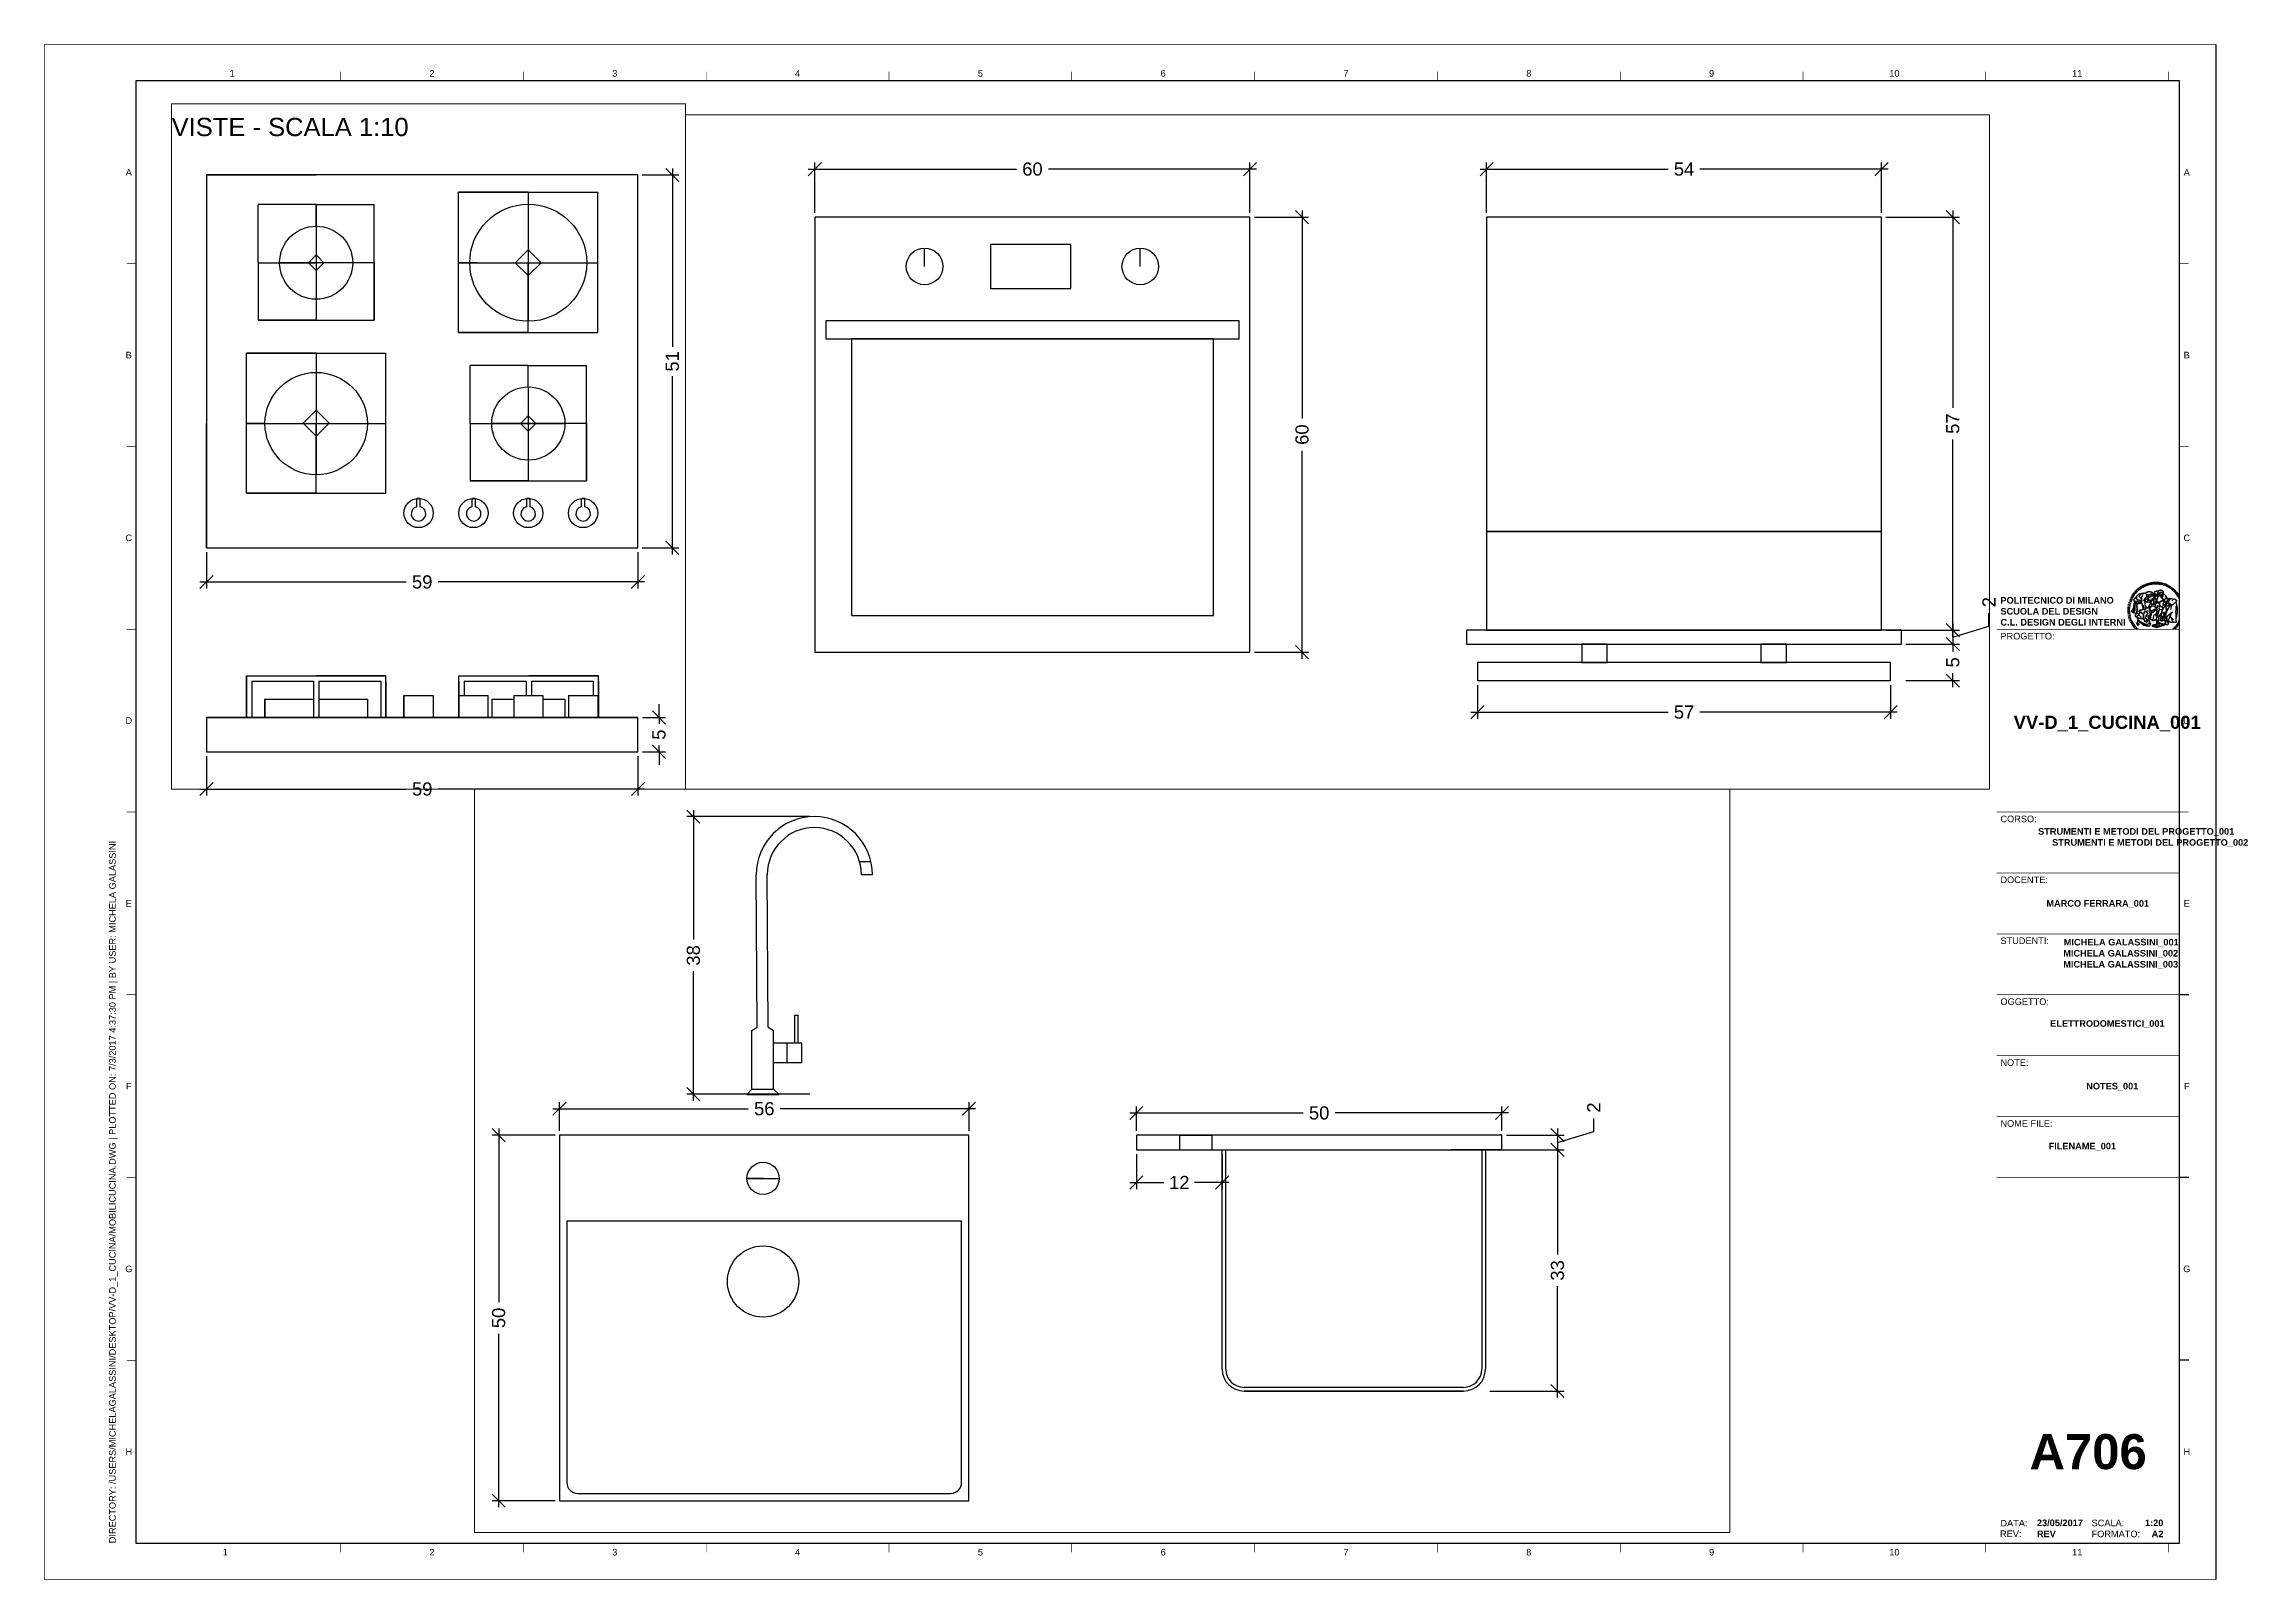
# Paper-space layout 'A706' of a CAD drawing. Header units: millimetres. Extents: x 0 to 603, y 0 to 420.
# The model-space entities are those that its viewports show. They can reach past a viewport. Long polylines and large blocks are cut down to what shows.
import ezdxf
from ezdxf.enums import TextEntityAlignment as Align

# ---------------------------------------------------------------- set-up
doc = ezdxf.new("R2010")
doc.units = ezdxf.units.MM
doc.header["$MEASUREMENT"] = 0
doc.set_wipeout_variables(frame=1)
doc.linetypes.add('CONTINUA', pattern=[0])
doc.layers.get('DEFPOINTS').update_dxf_attribs({"color": 210})
for name, color, linetype in [('G-ANNO-LOGO', 3, 'Continuous'), ('G-ANNO-TEXT', 3, 'Continuous'), ('G-ANNO-TTLB', 3, 'Continuous'), ('QUOTE', 3, 'Continuous')]:
    doc.layers.add(name, color=color, linetype=linetype)
doc.layers.add('G-ANNO-NPLT', color=210, linetype='Continuous', plot=False)
doc.styles.add('ARIAL', font='Arial.ttf')
doc.styles.add('ARIAL-BOLD', font='Arial Bold.ttf')
doc.dimstyles.new('TICK_36', dxfattribs={"dimtxt": 3.6, "dimasz": 3.6, "dimexe": 1.8, "dimexo": 1.2, "dimgap": 1.8, "dimtad": 0, "dimdec": 0, "dimzin": 0, "dimdsep": 46, "dimtxsty": 'ARIAL', "dimblk": 'OBLIQUE', "dimcen": 1.8, "dimdle": 1.8, "dimclrd": 256, "dimclrt": 256, "dimadec": 0, "dimazin": 0, "dimtfac": 1, "dimtdec": 0, "dimtmove": 1, "dimatfit": 3, "dimldrblk": 'OPEN90', "dimfxl": 1, "dimtfill": 1, "dimtolj": 1, "dimtzin": 0, "dimarcsym": 0})

psp = doc.layouts.new('A706')

# ---------------------------------------------------------------- texts
at = {"layer": 'G-ANNO-TEXT', "style": 'ARIAL'}
for s, p in [('1', (51.39, 412.07)), ('2', (106.04, 412.07)), ('3', (156.04, 412.07)), ('4', (206.04, 412.07)), ('5', (256.04, 412.07)), ('6', (306.04, 412.07)), ('7', (356.04, 412.07)), ('8', (406.04, 412.07)), ('9', (456.04, 412.07)), ('10', (506.04, 412.07)), ('11', (556.04, 412.07)), ('A', (23.12, 385)), ('A', (586.02, 385)), ('B', (23.12, 335)), ('B', (586.02, 335)), ('C', (23.12, 285)), ('C', (586.02, 285)), ('D', (23.12, 235)), ('D', (586.02, 235)), ('E', (23.12, 185)), ('E', (586.02, 185)), ('F', (23.12, 135)), ('F', (586.02, 135)), ('G', (23.12, 85)), ('G', (586.02, 85)), ('H', (23.12, 35)), ('H', (586.02, 35)), ('1', (49.53, 7.5)), ('2', (106.04, 7.5)), ('3', (156.04, 7.5)), ('4', (206.04, 7.5)), ('5', (256.04, 7.5)), ('6', (306.04, 7.5)), ('7', (356.04, 7.5)), ('8', (406.04, 7.5)), ('9', (456.04, 7.5)), ('10', (506.04, 7.5)), ('11', (556.04, 7.5))]:
    psp.add_text(s, height=1.8, dxfattribs=at).set_placement(p, align=Align.MIDDLE_CENTER)
at = {"layer": 'G-ANNO-TEXT', "linetype": 'CONTINUA', "ltscale": 0.02, "style": 'ARIAL'}
psp.add_text('VISTE - SCALA 1:10', height=5, dxfattribs=at).set_placement((34.83, 394.9))
at = {"layer": 'G-ANNO-TEXT', "style": 'ARIAL'}
for s, p in [('PROGETTO:', (535.04, 259.01)), ('CORSO:', (535.04, 209.01)), ('DOCENTE:', (535.04, 192.35)), ('STUDENTI:', (535.04, 175.68)), ('OGGETTO:', (535.04, 159.01)), ('NOTE:', (535.04, 142.35)), ('NOME FILE:', (535.04, 125.68))]:
    psp.add_text(s, height=1.8, dxfattribs=at).set_placement(p, align=Align.TOP_LEFT)
for s, p in [('REV:', (534.93, 12.54)), ('DATA:', (535.04, 15.44)), ('SCALA:', (559.97, 15.5)), ('FORMATO:', (559.97, 12.5))]:
    psp.add_text(s, height=1.8, dxfattribs=at).set_placement(p, align=Align.MIDDLE_LEFT)
at = {"layer": 'G-ANNO-TEXT', "style": 'ARIAL-BOLD'}
psp.add_text('A2', height=1.8, dxfattribs=at).set_placement((579.62, 12.5), align=Align.MIDDLE_RIGHT)
at = {"layer": 'G-ANNO-TEXT', "insert": (17.74, 9.94), "char_height": 1.8, "attachment_point": 1, "rotation": 90, "style": 'ARIAL'}
psp.add_mtext_dynamic_manual_height_columns('DIRECTORY: /USERS/MICHELAGALASSINI/DESKTOP/VV-D_1_CUCINA/MOBILICUCINA.DWG | PLOTTED ON: 7/3/2017 4:37:30 PM | BY USER: MICHELA GALASSINI', width=412.209, gutter_width=9, heights=[0], dxfattribs=at)
at = {"layer": 'G-ANNO-TEXT', "style": 'ARIAL-BOLD'}
for tag, p, s, height in [('VV-D_1_CUCINA_001', (538.67, 232.74), 'PROJECT_TITLE', 3.6), ('MICHELA GALASSINI_001', (552.37, 173.48), 'STUDENT 1', 1.8), ('MICHELA GALASSINI_002', (552.22, 170.46), 'STUDENT 2', 1.8), ('MICHELA GALASSINI_003', (552.22, 167.45), 'STUDENT 3', 1.8), ('ELETTRODOMESTICI_001', (548.65, 151.23), 'DRAWING_TITLE', 1.8), ('NOTES_001', (558.51, 134.1), '-', 1.8), ('FILENAME_001', (548.22, 117.69), 'mobilicucina.dwg', 1.8)]:
    psp.add_attdef(tag, p, s, height=height, dxfattribs=at)
at = {"layer": 'G-ANNO-TEXT', "style": 'ARIAL-BOLD', "flags": 2}
for tag, p, s in [('STRUMENTI E METODI DEL PROGETTO_001', (545.35, 203.79), 'STRUMENTI E METODI'), ('STRUMENTI E METODI DEL PROGETTO_002', (549.19, 200.77), 'DEL PROGETTO'), ('MARCO FERRARA_001', (547.62, 184.1), 'MARCO FERRARA')]:
    psp.add_attdef(tag, p, s, height=1.8, dxfattribs=at)
at = {"layer": 'G-ANNO-TEXT', "style": 'ARIAL-BOLD'}
psp.add_attdef('A706', text='A000', height=9.6, dxfattribs=at).set_placement((559.04, 35), align=Align.MIDDLE_CENTER)
for tag, text, p in [('23/05/2017', '2017/05/08', (545.02, 15.53)), ('REV', 'A', (545.02, 12.5))]:
    psp.add_attdef(tag, text=text, height=1.8, dxfattribs=at).set_placement(p, align=Align.MIDDLE_LEFT)
psp.add_attdef('1:20', text='1:0000', height=1.8, dxfattribs=at).set_placement((579.62, 15.53), align=Align.MIDDLE_RIGHT)

msp = doc.modelspace()

# ---------------------------------------------------------------- blocks, each defined once
blk = doc.blocks.new('logoPolimi')
for p, q in [((-1.41, 1.91), (-1.28, 1.74)), ((-1.32, 1.97), (-1.2, 1.8)), ((-1.22, 2.03), (-1.11, 1.85)), ((-1.13, 2.09), (-1.03, 1.9)), ((-1.03, 2.14), (-0.94, 1.95)), ((-0.93, 2.18), (-0.84, 1.99)), ((-0.83, 2.22), (-0.75, 2.03)), ((-0.72, 2.26), (-0.66, 2.06)), ((-0.61, 2.29), (-0.56, 2.09)), ((-0.51, 2.32), (-0.46, 2.11)), ((-0.4, 2.34), (-0.36, 2.13)), ((-0.29, 2.35), (-0.26, 2.14)), ((-0.18, 2.36), (-0.16, 2.15)), ((-0.07, 2.37), (-0.06, 2.16)), ((0.04, 2.37), (0.04, 2.16)), ((0.15, 2.36), (0.14, 2.16)), ((0.26, 2.36), (0.24, 2.15)), ((0.37, 2.34), (0.34, 2.13)), ((0.48, 2.32), (0.44, 2.12)), ((0.59, 2.3), (0.54, 2.09)), ((0.69, 2.27), (0.63, 2.07)), ((0.8, 2.23), (0.73, 2.03)), ((0.9, 2.19), (0.82, 2)), ((1, 2.15), (0.91, 1.96)), ((1.1, 2.1), (1, 1.91)), ((1.2, 2.04), (1.09, 1.86)), ((1.29, 1.99), (1.18, 1.81)), ((1.38, 1.92), (1.26, 1.75)), ((-2.37, 0.12), (-2.16, 0.11)), ((-2.37, 0.01), (-2.16, 0.01)), ((-2.36, 0.23), (-2.15, 0.21)), ((-2.35, 0.34), (-2.14, 0.31)), ((-2.33, 0.45), (-2.12, 0.41)), ((-2.3, 0.55), (-2.1, 0.51)), ((-2.28, 0.66), (-2.07, 0.6)), ((-2.24, 0.77), (-2.04, 0.7)), ((-2.2, 0.87), (-2.01, 0.79)), ((-2.16, 0.97), (-1.97, 0.89)), ((-2.11, 1.07), (-1.93, 0.98)), ((-2.06, 1.17), (-1.88, 1.07)), ((-2.01, 1.26), (-1.83, 1.15)), ((-1.94, 1.36), (-1.77, 1.24)), ((-1.88, 1.45), (-1.71, 1.32)), ((-1.84, 0.03), (-1.82, 0.35)), ((-1.81, 1.53), (-1.65, 1.4)), ((-1.74, 1.61), (-1.58, 1.47)), ((-1.73, 0.59), (-1.73, 0.59)), ((-1.73, 0.59), (-1.73, 0.59)), ((-1.66, 1.69), (-1.51, 1.54)), ((-1.65, 0.57), (-1.65, 0.57)), ((-1.59, 1.12), (-1.59, 1.12)), ((-1.58, 1.77), (-1.44, 1.61)), ((-1.51, 0.55), (-1.51, 0.55)), ((-1.51, 0.55), (-1.51, 0.55)), ((-1.49, 1.84), (-1.36, 1.68)), ((-1.31, 0.79), (-1.21, 0.75)), ((-1.21, 0.75), (-1.31, 0.79)), ((-1.21, 0.75), (-1.31, 0.79)), ((-1.21, 0.75), (-1.21, 0.75)), ((-1.21, 0.75), (-1.21, 0.75)), ((-1.19, 0.76), (-1.19, 0.76)), ((-1.19, 0.76), (-1.19, 0.76)), ((-1.17, 0.99), (-1.18, 0.99)), ((-1.18, 0.99), (-1.17, 0.99)), ((-1.16, 0.57), (-1.16, 0.57)), ((-1.16, 0.57), (-1.16, 0.57)), ((-1.1, 0.01), (-0.99, 0.06)), ((-0.99, 0.06), (-1.1, 0.01)), ((-0.99, 0.06), (-1.1, 0.01)), ((-0.99, 0.06), (-0.99, 0.06)), ((-0.99, 0.06), (-0.99, 0.06)), ((-0.97, 0.79), (-0.98, 0.79)), ((-0.89, 0.84), (-0.97, 0.79)), ((-0.97, 0.79), (-0.89, 0.84)), ((-0.96, 1.41), (-0.96, 1.41)), ((-0.96, 1.41), (-0.96, 1.41)), ((-0.89, 0.84), (-0.82, 0.87)), ((-0.82, 0.87), (-0.89, 0.84)), ((-0.89, 0.84), (-0.82, 0.87)), ((-0.88, 0.83), (-0.89, 0.84)), ((-0.85, 1.39), (-0.85, 1.39)), ((-0.85, 1.39), (-0.85, 1.39)), ((-0.84, 0.14), (-0.84, 0.14)), ((-0.77, 1.08), (-0.78, 1.08)), ((-0.78, 1.08), (-0.77, 1.08)), ((-0.61, 1.12), (-0.77, 1.08)), ((-0.77, 1.08), (-0.61, 1.12)), ((-0.77, 1.08), (-0.61, 1.12)), ((-0.75, 1.3), (-0.76, 1.29)), ((-0.76, 1.29), (-0.75, 1.3)), ((-0.65, 0.99), (-0.7, 0.96)), ((-0.69, 0.18), (-0.68, 0.18)), ((-0.66, 0.93), (-0.66, 0.93)), ((-0.66, 0.93), (-0.64, 0.93)), ((-0.66, 0.93), (-0.66, 0.93)), ((-0.66, 0.93), (-0.66, 0.93)), ((-0.63, 1.01), (-0.63, 1.01)), ((-0.63, 1.01), (-0.62, 1.01)), ((-0.63, 0.66), (-0.63, 0.66)), ((-0.6, 1.12), (-0.61, 1.12)), ((-0.61, 1.12), (-0.6, 1.12)), ((-0.61, 1.12), (-0.6, 1.12)), ((-0.61, 0.86), (-0.57, 0.85)), ((-0.57, 0.85), (-0.61, 0.86)), ((-0.61, 0.86), (-0.57, 0.85)), ((-0.53, 1.08), (-0.6, 1.12)), ((-0.6, 1.12), (-0.6, 1.11)), ((-0.6, 1.12), (-0.53, 1.08)), ((-0.57, 0.8), (-0.59, 0.8)), ((-0.57, 0.85), (-0.53, 0.84)), ((-0.57, 0.85), (-0.57, 0.85)), ((-0.57, 0.85), (-0.57, 0.85)), ((-0.57, 0.85), (-0.53, 0.84)), ((-0.56, 0.29), (-0.49, 0.48)), ((-0.56, 0.14), (-0.56, 0.29)), ((-0.5, 0.11), (-0.56, 0.14)), ((-0.53, 0.84), (-0.51, 0.84)), ((-0.53, 0.84), (-0.51, 0.84)), ((-0.53, 0.84), (-0.53, 0.84)), ((-0.51, 0.11), (-0.51, 0.11)), ((-0.51, 0.11), (-0.51, 0.11)), ((-0.34, 0.33), (-0.5, 0.11)), ((-0.49, 0.48), (-0.41, 0.55)), ((-0.42, 0.8), (-0.47, 0.79)), ((-0.42, 0.8), (-0.47, 0.79)), ((-0.47, 0.79), (-0.45, 0.76)), ((-0.47, 0.79), (-0.45, 0.76)), ((-0.45, 1.14), (-0.42, 1.11)), ((-0.42, 1.26), (-0.36, 1.22)), ((-0.41, 0.55), (-0.34, 0.49)), ((-0.4, 1.37), (-0.38, 1.38)), ((-0.39, 1.37), (-0.4, 1.37)), ((-0.35, 1.33), (-0.4, 1.37)), ((-0.39, 1.24), (-0.4, 1.23)), ((-0.38, 1.14), (-0.38, 1.14)), ((-0.34, 0.49), (-0.09, 0.48)), ((-0.16, 0.32), (-0.34, 0.33)), ((-0.14, 0.32), (-0.31, 0.34)), ((-0.28, 1.3), (-0.29, 1.3)), ((-0.28, 1.3), (-0.28, 1.3)), ((-0.16, 1.24), (-0.16, 1.25)), ((-0.16, 1.25), (-0.16, 1.25)), ((-0.16, 0.49), (-0.14, 0.64)), ((-0.06, 0.27), (-0.16, 0.32)), ((-0.1, 0.88), (-0.09, 0.87)), ((-0.08, 1.37), (-0.08, 1.38)), ((-0.08, 1.23), (-0.05, 1.21)), ((-0.05, 1.21), (-0.08, 1.23)), ((-0.08, 1.23), (-0.05, 1.21)), ((-0.03, 0.26), (-0.06, 0.27)), ((-0.05, 1.21), (-0.04, 1.21)), ((-0.04, 1.21), (-0.05, 1.21)), ((-0.04, 1.21), (-0.04, 1.21)), ((-0.04, 1.21), (-0.04, 1.21)), ((-0.04, 0.48), (-0.03, 0.26)), ((0.03, 1.15), (0.03, 1.15)), ((0.03, 0.66), (0.03, 0.67)), ((0.07, 0.58), (0.07, 0.57)), ((0.1, 1.18), (0.1, 1.18)), ((0.1, 0.84), (0.1, 0.84)), ((0.13, 1.32), (0.17, 1.19)), ((0.14, 0.71), (0.34, 0.65)), ((0.31, 0.56), (0.17, 0.63)), ((0.27, 1.61), (0.27, 1.61)), ((0.27, 1.61), (0.27, 1.61)), ((0.27, 1.61), (0.27, 1.61)), ((0.29, 1.29), (0.29, 1.29)), ((0.29, 1.29), (0.29, 1.29)), ((0.29, 1.29), (0.29, 1.29)), ((0.29, 1.29), (0.29, 1.29)), ((0.33, 0.49), (0.34, 0.49)), ((0.33, 0.03), (0.35, 0.03)), ((0.33, 0.03), (0.35, 0.03)), ((0.34, 0.65), (0.34, 0.64)), ((0.35, 0.03), (0.57, 0.06)), ((0.35, 0.03), (0.57, 0.06)), ((0.35, 0.03), (0.35, 0.03)), ((0.35, 0.03), (0.35, 0.03)), ((0.38, 1.36), (0.37, 1.35)), ((0.38, 0.34), (0.37, 0.34)), ((0.38, 0.34), (0.38, 0.34)), ((0.43, 0.67), (0.39, 0.64)), ((0.49, 1.05), (0.51, 1.13)), ((0.51, 1.13), (0.49, 1.05)), ((0.49, 1.05), (0.51, 1.13)), ((0.51, 1.31), (0.5, 1.29)), ((0.51, 1.13), (0.52, 1.23)), ((0.52, 1.23), (0.51, 1.23)), ((0.51, 1.23), (0.52, 1.23)), ((0.52, 1.23), (0.51, 1.13)), ((0.51, 1.13), (0.52, 1.23)), ((0.52, 1.24), (0.6, 1.37)), ((0.52, 1.23), (0.6, 1.36)), ((0.6, 1.36), (0.52, 1.23)), ((0.52, 1.23), (0.52, 1.23)), ((0.52, 1.23), (0.52, 1.24)), ((0.52, 1.23), (0.52, 1.23)), ((0.55, 1.07), (0.53, 1.06)), ((0.53, 1.04), (0.53, 1.06)), ((0.53, 1.05), (0.53, 1.04)), ((0.54, 0.3), (0.63, 0.32)), ((0.54, -0.08), (0.61, 0.06)), ((0.61, 0.06), (0.54, -0.08)), ((0.54, -0.08), (0.61, 0.06)), ((0.56, 0.19), (0.59, 0.21)), ((0.57, 1.07), (0.57, 1.07)), ((0.57, 1.07), (0.57, 1.07)), ((0.57, 1.07), (0.57, 1.07)), ((0.57, 1.07), (0.57, 1.07)), ((0.57, 1.07), (0.57, 1.07)), ((0.57, 1.07), (0.57, 1.07)), ((0.57, 1.07), (0.57, 1.07)), ((0.58, 0.3), (0.59, 0.29)), ((0.59, 0.78), (0.59, 0.79)), ((0.59, 0.79), (0.59, 0.79)), ((0.59, 0.79), (0.59, 0.79)), ((0.59, 0.79), (0.59, 0.78)), ((0.61, 0.06), (0.6, 0.07)), ((0.6, 0.07), (0.61, 0.06)), ((0.61, 0.06), (0.61, 0.07)), ((0.62, 0.21), (0.65, 0.22)), ((0.64, 1.37), (0.65, 1.37)), ((0.69, 0.86), (0.68, 0.86)), ((0.68, 0.86), (0.69, 0.86)), ((0.68, 0.76), (0.68, 0.76)), ((0.76, 0.26), (0.76, 0.26)), ((0.82, 0.35), (0.84, 0.36)), ((0.82, 0.35), (0.82, 0.35)), ((0.84, 0.36), (0.84, 0.37)), ((0.85, 0.34), (1.05, 0.35)), ((0.93, 1.05), (0.93, 1.05)), ((0.93, 1.05), (0.93, 1.05)), ((0.93, 1.05), (0.93, 1.04)), ((0.93, 1.05), (0.93, 1.05)), ((0.97, 0.66), (0.96, 0.66)), ((1.01, 0.97), (0.98, 0.96)), ((1.17, 0.96), (1.17, 0.95)), ((1.17, 0.95), (1.17, 0.95)), ((1.34, 0.37), (1.26, 0.04)), ((1.27, 0.37), (1.27, 0.38)), ((1.28, 0.95), (1.28, 0.95)), ((1.47, 1.86), (1.34, 1.69)), ((1.37, 0.73), (1.46, 0.81)), ((1.41, 0.4), (1.41, 0.41)), ((1.56, 1.79), (1.42, 1.63)), ((1.64, 1.71), (1.49, 1.56)), ((1.49, 0.9), (1.57, 0.92)), ((1.72, 1.63), (1.56, 1.49)), ((1.67, 0.6), (1.57, 0.53)), ((1.79, 1.55), (1.63, 1.41)), ((1.86, 1.47), (1.7, 1.34)), ((1.93, 1.38), (1.76, 1.26)), ((1.99, 1.29), (1.81, 1.17)), ((2.05, 1.19), (1.87, 1.09)), ((2.1, 1.1), (1.92, 1)), ((2.15, 1), (1.96, 0.91)), ((2.19, 0.9), (2, 0.82)), ((2.23, 0.79), (2.04, 0.72)), ((2.27, 0.69), (2.07, 0.63)), ((2.3, 0.58), (2.09, 0.53)), ((2.32, 0.47), (2.12, 0.43)), ((2.34, 0.37), (2.13, 0.33)), ((2.36, 0.26), (2.15, 0.23)), ((2.37, 0.15), (2.16, 0.13)), ((2.37, 0.04), (2.16, 0.03)), ((-2.37, -0.1), (-2.16, -0.09)), ((-2.36, -0.21), (-2.15, -0.19)), ((-2.35, -0.32), (-2.14, -0.29)), ((-2.33, -0.43), (-2.12, -0.39)), ((-2.31, -0.54), (-2.1, -0.49)), ((-2.28, -0.65), (-2.08, -0.59)), ((-2.25, -0.75), (-2.05, -0.69)), ((-2.21, -0.86), (-2.02, -0.78)), ((-2.17, -0.96), (-1.98, -0.87)), ((-2.12, -1.06), (-1.93, -0.96)), ((-2.07, -1.16), (-1.89, -1.05)), ((-2.04, -0.15), (-1.97, -0.2)), ((-2.01, -1.25), (-1.84, -1.14)), ((-1.95, -1.34), (-1.78, -1.22)), ((-1.89, -1.43), (-1.72, -1.31)), ((-1.82, -1.52), (-1.66, -1.38)), ((-1.75, -1.6), (-1.59, -1.46)), ((-1.67, -1.68), (-1.52, -1.53)), ((-1.58, -0.12), (-1.6, -0.18)), ((-1.6, -0.18), (-1.58, -0.28)), ((-1.57, -0.54), (-1.59, -0.54)), ((-1.59, -0.54), (-1.59, -0.54)), ((-1.59, -1.76), (-1.45, -1.6)), ((-1.56, -0.32), (-1.56, -0.31)), ((-1.56, -0.31), (-1.56, -0.31)), ((-1.53, -0.65), (-1.53, -0.65)), ((-1.53, -0.65), (-1.53, -0.65)), ((-1.51, -1.83), (-1.37, -1.67)), ((-1.48, -0.86), (-1.48, -0.85)), ((-1.42, -0.37), (-1.42, -0.37)), ((-1.42, -1.9), (-1.29, -1.73)), ((-1.38, -0.46), (-1.38, -0.46)), ((-1.33, -1.96), (-1.21, -1.79)), ((-1.31, -0.24), (-1.31, -0.23)), ((-1.31, -0.23), (-1.31, -0.24)), ((-1.24, -2.02), (-1.13, -1.84)), ((-1.23, -0.19), (-1.23, -0.19)), ((-1.23, -0.19), (-1.23, -0.19)), ((-1.23, -0.19), (-1.23, -0.19)), ((-1.23, -0.19), (-1.23, -0.19)), ((-1.01, -0.39), (-1.02, -0.39)), ((-1.02, -0.39), (-1.01, -0.39)), ((-1.02, -0.7), (-1.02, -0.7)), ((-1.02, -0.7), (-1.02, -0.7)), ((-1.02, -0.7), (-1.02, -0.7)), ((-0.79, -0.51), (-0.83, -0.58)), ((-0.83, -0.58), (-0.79, -0.51)), ((-0.83, -0.58), (-0.79, -0.51)), ((-0.78, -1.05), (-0.83, -0.94)), ((-0.83, -0.94), (-0.78, -1.05)), ((-0.83, -0.94), (-0.83, -0.94)), ((-0.83, -0.94), (-0.78, -1.05)), ((-0.82, -1.23), (-0.82, -1.23)), ((-0.82, -1.23), (-0.77, -1.23)), ((-0.77, -1.23), (-0.82, -1.23)), ((-0.82, -1.23), (-0.82, -1.23)), ((-0.77, -1.23), (-0.82, -1.23)), ((-0.75, -0.96), (-0.8, -0.89)), ((-0.8, -0.89), (-0.79, -0.92)), ((-0.79, -0.92), (-0.8, -0.89)), ((-0.8, -0.89), (-0.75, -0.96)), ((-0.79, -0.92), (-0.8, -0.89)), ((-0.8, -0.89), (-0.8, -0.89)), ((-0.8, -0.89), (-0.75, -0.96)), ((-0.79, -0.92), (-0.78, -0.95)), ((-0.78, -0.95), (-0.79, -0.92)), ((-0.78, -0.95), (-0.79, -0.92)), ((-0.77, -0.49), (-0.78, -0.48)), ((-0.78, -0.48), (-0.77, -0.49)), ((-0.78, -0.95), (-0.76, -1)), ((-0.76, -1), (-0.78, -0.95)), ((-0.76, -1), (-0.78, -0.95)), ((-0.71, -0.89), (-0.75, -0.87)), ((-0.75, -0.87), (-0.71, -0.89)), ((-0.75, -0.87), (-0.71, -0.89)), ((-0.72, -1.01), (-0.75, -0.96)), ((-0.75, -0.96), (-0.72, -1.01)), ((-0.75, -0.96), (-0.72, -1.01)), ((-0.64, -0.93), (-0.71, -0.89)), ((-0.71, -0.89), (-0.64, -0.93)), ((-0.71, -0.89), (-0.64, -0.93)), ((-0.66, -0.53), (-0.66, -0.53)), ((-0.66, -0.53), (-0.66, -0.53)), ((-0.66, -0.53), (-0.66, -0.53)), ((-0.39, -0.81), (-0.51, -0.69)), ((-0.51, -1.04), (-0.5, -1.04)), ((-0.48, -0.42), (-0.48, -0.42)), ((-0.48, -0.42), (-0.48, -0.42)), ((-0.48, -0.42), (-0.48, -0.42)), ((-0.41, -0.51), (-0.41, -0.51)), ((-0.38, -0.05), (-0.39, -0.12)), ((-0.39, -0.12), (-0.37, -0.1)), ((-0.35, -0.14), (-0.37, -0.08)), ((-0.37, -0.09), (-0.37, -0.09)), ((-0.33, -0.12), (-0.35, -0.14)), ((-0.32, -0.14), (-0.35, -0.14)), ((-0.35, -0.18), (-0.34, -0.22)), ((-0.34, -0.08), (-0.29, -0.16)), ((-0.34, -0.22), (-0.34, -0.22)), ((-0.27, -0.17), (-0.32, -0.14)), ((-0.25, -0.91), (-0.26, -0.9)), ((-0.26, -1.29), (0.1, -1.2)), ((0.1, -1.2), (-0.26, -1.29)), ((0.08, -1.4), (-0.26, -1.29)), ((-0.26, -1.29), (0.08, -1.4)), ((-0.26, -1.38), (-0.26, -1.29)), ((-0.26, -1.29), (-0.26, -1.29)), ((-0.26, -1.29), (-0.26, -1.38)), ((-0.26, -1.29), (0.08, -1.4)), ((-0.26, -1.29), (-0.26, -1.29)), ((0.08, -1.49), (-0.26, -1.38)), ((-0.26, -1.38), (0.09, -1.49)), ((-0.14, -0.15), (-0.16, -0.13)), ((-0.11, -0.04), (-0.12, -0.05)), ((-0.04, -0.41), (-0.01, -0.44)), ((-0.01, -0.44), (-0.04, -0.41)), ((-0.04, -0.41), (-0.01, -0.44)), ((0.07, -0.84), (0.07, -0.84)), ((0.07, -0.84), (0.07, -0.84)), ((0.1, -1.2), (0.08, -1.32)), ((0.08, -1.32), (0.13, -1.2)), ((0.08, -1.4), (0.72, -1.22)), ((0.72, -1.22), (0.08, -1.4)), ((0.08, -1.4), (0.72, -1.22)), ((0.72, -1.31), (0.08, -1.49)), ((0.08, -1.44), (0.08, -1.4)), ((0.08, -1.4), (0.08, -1.44)), ((0.08, -1.4), (0.08, -1.49)), ((0.08, -1.49), (0.08, -1.44)), ((0.08, -1.44), (0.08, -1.44)), ((0.08, -1.44), (0.08, -1.45)), ((0.08, -1.45), (0.08, -1.46)), ((0.08, -1.46), (0.08, -1.49)), ((0.1, -1.01), (0.09, -0.86)), ((0.1, -1.01), (0.09, -0.86)), ((0.09, -1.49), (0.72, -1.31)), ((0.1, -1.2), (0.12, -1.04)), ((0.12, -1.04), (0.1, -1.2)), ((0.13, -1.2), (0.1, -1.2)), ((0.1, -1.2), (0.13, -1.2)), ((0.13, -1.2), (0.1, -1.2)), ((0.1, -1.2), (0.1, -1.2)), ((0.11, -0.44), (0.11, -0.44)), ((0.11, -0.44), (0.11, -0.44)), ((0.12, -0.21), (0.12, -0.21)), ((0.12, -0.21), (0.12, -0.21)), ((0.12, -0.21), (0.12, -0.21)), ((0.12, -0.21), (0.12, -0.21)), ((0.12, -0.21), (0.12, -0.21)), ((0.12, -0.21), (0.12, -0.21)), ((0.12, -0.21), (0.12, -0.21)), ((0.12, -0.21), (0.12, -0.21)), ((0.12, -0.21), (0.12, -0.21)), ((0.12, -0.21), (0.12, -0.21)), ((0.12, -0.21), (0.12, -0.21)), ((0.12, -0.21), (0.12, -0.21)), ((0.12, -0.21), (0.12, -0.21)), ((0.12, -0.56), (0.14, -0.53)), ((0.14, -0.53), (0.12, -0.56)), ((0.12, -0.56), (0.14, -0.53)), ((0.12, -1.04), (0.12, -1.04)), ((0.12, -1.04), (0.12, -1.04)), ((0.12, -1.04), (0.12, -1.04)), ((0.21, -0.99), (0.13, -1.2)), ((0.13, -1.2), (0.21, -0.99)), ((0.36, -1.14), (0.13, -1.2)), ((0.13, -1.2), (0.26, -1.17)), ((0.14, -0.53), (0.16, -0.49)), ((0.16, -0.49), (0.14, -0.53)), ((0.14, -0.53), (0.16, -0.49)), ((0.16, -0.49), (0.16, -0.49)), ((0.16, -0.49), (0.16, -0.49)), ((0.28, -1.19), (0.21, -0.99)), ((0.21, -0.99), (0.31, -1.27)), ((0.24, -0.17), (0.24, -0.16)), ((0.24, -0.16), (0.24, -0.17)), ((0.25, -0.84), (0.25, -0.88)), ((0.25, -0.88), (0.25, -0.84)), ((0.25, -0.88), (0.25, -0.84)), ((0.25, -0.88), (0.29, -1.17)), ((0.26, -0.88), (0.25, -0.88)), ((0.31, -1.27), (0.25, -0.88)), ((0.26, -1.17), (0.28, -1.16)), ((0.28, -1.16), (0.36, -1.14)), ((0.29, -1.17), (0.28, -1.19)), ((0.36, -1.14), (0.72, -1.22)), ((0.72, -1.22), (0.36, -1.14)), ((0.49, -0.31), (0.49, -0.31)), ((0.49, -0.31), (0.49, -0.31)), ((0.5, -0.27), (0.5, -0.27)), ((0.51, -0.27), (0.51, -0.27)), ((0.72, -0.81), (0.75, -0.89)), ((0.72, -1.22), (0.72, -1.31)), ((0.72, -1.31), (0.72, -1.22)), ((0.74, -0.23), (0.74, -0.23)), ((0.74, -0.23), (0.75, -0.24)), ((0.75, -0.23), (0.75, -0.23)), ((0.86, -0.25), (0.82, -0.34)), ((0.87, -0.22), (0.86, -0.23)), ((0.87, -0.22), (0.86, -0.25)), ((0.96, -0.58), (0.96, -0.57)), ((1.05, -1.05), (1.04, -1.05)), ((1.28, -2), (1.17, -1.82)), ((1.37, -1.93), (1.25, -1.76)), ((1.31, -0.27), (1.3, -0.26)), ((1.3, -0.26), (1.3, -0.26)), ((1.3, -0.26), (1.3, -0.26)), ((1.3, -0.26), (1.31, -0.27)), ((1.3, -0.26), (1.3, -0.26)), ((1.46, -1.87), (1.33, -1.7)), ((1.54, -1.8), (1.41, -1.64)), ((1.63, -1.72), (1.48, -1.57)), ((1.71, -1.65), (1.55, -1.5)), ((1.78, -1.57), (1.62, -1.43)), ((1.85, -1.48), (1.69, -1.35)), ((1.92, -1.39), (1.75, -1.27)), ((1.98, -1.3), (1.81, -1.19)), ((2.04, -1.21), (1.86, -1.1)), ((2.09, -1.11), (1.91, -1.01)), ((2.14, -1.01), (1.95, -0.92)), ((2.19, -0.91), (1.99, -0.83)), ((2.23, -0.81), (2.03, -0.74)), ((2.26, -0.7), (2.06, -0.64)), ((2.29, -0.6), (2.09, -0.55)), ((2.32, -0.49), (2.11, -0.45)), ((2.34, -0.38), (2.13, -0.35)), ((2.35, -0.27), (2.15, -0.25)), ((2.37, -0.08), (2.16, -0.07)), ((2.36, -0.16), (2.16, -0.15)), ((-1.14, -2.08), (-1.04, -1.89)), ((-1.04, -2.13), (-0.95, -1.94)), ((-0.94, -2.18), (-0.86, -1.98)), ((-0.84, -2.22), (-0.77, -2.02)), ((-0.74, -2.25), (-0.67, -2.05)), ((-0.63, -2.29), (-0.57, -2.08)), ((-0.52, -2.31), (-0.48, -2.11)), ((-0.42, -2.33), (-0.38, -2.13)), ((-0.31, -2.35), (-0.28, -2.14)), ((-0.2, -2.36), (-0.18, -2.15)), ((-0.09, -2.37), (-0.08, -2.16)), ((0.03, -2.37), (0.02, -2.16)), ((0.14, -2.37), (0.12, -2.16)), ((0.25, -2.36), (0.22, -2.15)), ((0.35, -2.34), (0.32, -2.14)), ((0.46, -2.32), (0.42, -2.12)), ((0.57, -2.3), (0.52, -2.1)), ((0.68, -2.27), (0.62, -2.07)), ((0.78, -2.24), (0.71, -2.04)), ((0.89, -2.2), (0.81, -2)), ((0.99, -2.15), (0.9, -1.96)), ((1.09, -2.11), (0.99, -1.92)), ((1.19, -2.05), (1.08, -1.87))]:
    blk.add_line(p, q)
for points in [[(-1.9, 0.12), (-1.94, 0.02), (-2.05, -0.09), (-2.05, -0.09)], [(-1.86, 0.38), (-1.86, 0.38), (-1.87, 0.19), (-1.9, 0.12)], [(-1.76, 0.6), (-1.76, 0.6), (-1.84, 0.57), (-1.86, 0.38)], [(-1.86, -0.04), (-1.84, 0.02), (-1.84, 0.03), (-1.84, 0.03)], [(-1.82, 0.78), (-1.83, 0.8), (-1.85, 0.86), (-1.83, 0.88)], [(-1.82, 0.78), (-1.83, 0.8), (-1.85, 0.86), (-1.83, 0.88)], [(-1.83, 0.88), (-1.81, 0.9), (-1.76, 0.96), (-1.76, 0.96)], [(-1.83, 0.88), (-1.81, 0.9), (-1.76, 0.96), (-1.76, 0.96)], [(-1.76, 0.6), (-1.83, 0.7), (-1.78, 0.74), (-1.78, 0.74)], [(-1.78, 0.74), (-1.79, 0.74), (-1.83, 0.7), (-1.76, 0.6)], [(-1.78, 0.74), (-1.8, 0.76), (-1.81, 0.78), (-1.82, 0.78)], [(-1.78, 0.74), (-1.8, 0.76), (-1.81, 0.78), (-1.82, 0.78)], [(-1.82, 0.35), (-1.81, 0.5), (-1.73, 0.59), (-1.73, 0.59)], [(-1.82, -0.19), (-1.73, -0.07), (-1.75, 0.14), (-1.75, 0.3)], [(-1.75, 0.33), (-1.75, 0.17), (-1.73, -0.05), (-1.8, -0.17)], [(-1.78, 0.74), (-1.75, 0.72), (-1.72, 0.69), (-1.68, 0.7)], [(-1.68, 0.7), (-1.72, 0.69), (-1.75, 0.72), (-1.78, 0.74)], [(-1.68, 0.7), (-1.72, 0.69), (-1.75, 0.72), (-1.78, 0.74)], [(-1.78, 0.74), (-1.78, 0.74), (-1.78, 0.74), (-1.78, 0.74)], [(-1.76, 0.96), (-1.68, 1.1), (-1.59, 1.12), (-1.59, 1.12)], [(-1.76, 0.96), (-1.68, 1.1), (-1.6, 1.12), (-1.6, 1.12)], [(-1.73, 0.59), (-1.74, 0.59), (-1.75, 0.6), (-1.76, 0.6)], [(-1.73, 0.59), (-1.74, 0.59), (-1.75, 0.6), (-1.76, 0.6)], [(-1.75, 0.3), (-1.76, 0.47), (-1.65, 0.57), (-1.65, 0.57)], [(-1.65, 0.57), (-1.65, 0.57), (-1.76, 0.5), (-1.75, 0.33)], [(-1.65, 0.57), (-1.68, 0.58), (-1.7, 0.58), (-1.73, 0.59)], [(-1.65, 0.57), (-1.68, 0.58), (-1.7, 0.58), (-1.73, 0.59)], [(-1.5, 0.71), (-1.53, 0.74), (-1.61, 0.71), (-1.68, 0.7)], [(-1.68, 0.7), (-1.61, 0.71), (-1.53, 0.73), (-1.5, 0.71)], [(-1.5, 0.71), (-1.53, 0.73), (-1.61, 0.71), (-1.68, 0.7)], [(-1.51, 0.55), (-1.56, 0.56), (-1.61, 0.56), (-1.65, 0.57)], [(-1.65, 0.57), (-1.61, 0.56), (-1.56, 0.56), (-1.51, 0.55)], [(-1.51, 0.55), (-1.56, 0.56), (-1.61, 0.56), (-1.65, 0.57)], [(-1.59, 1.12), (-1.6, 1.06), (-1.61, 0.99), (-1.61, 0.97)], [(-1.61, 0.97), (-1.61, 0.99), (-1.6, 1.06), (-1.59, 1.12)], [(-1.61, 0.97), (-1.61, 0.99), (-1.6, 1.06), (-1.59, 1.12)], [(-1.61, 0.97), (-1.61, 0.95), (-1.56, 0.88), (-1.54, 0.87)], [(-1.54, 0.87), (-1.56, 0.88), (-1.61, 0.95), (-1.61, 0.97)], [(-1.54, 0.87), (-1.56, 0.88), (-1.61, 0.96), (-1.61, 0.97)], [(-1.59, 1.12), (-1.59, 1.13), (-1.59, 1.15), (-1.58, 1.16)], [(-1.59, 1.12), (-1.59, 1.13), (-1.59, 1.15), (-1.58, 1.16)], [(-1.58, 1.16), (-1.57, 1.21), (-1.52, 1.23), (-1.49, 1.25)], [(-1.58, 1.16), (-1.57, 1.21), (-1.52, 1.23), (-1.49, 1.25)], [(-1.58, 0.36), (-1.58, 0.48), (-1.51, 0.55), (-1.51, 0.55)], [(-1.51, 0.55), (-1.51, 0.55), (-1.58, 0.48), (-1.58, 0.36)], [(-1.51, 0.55), (-1.51, 0.55), (-1.58, 0.48), (-1.58, 0.36)], [(-1.55, 0.04), (-1.55, 0.08), (-1.58, 0.25), (-1.58, 0.36)], [(-1.58, 0.36), (-1.58, 0.25), (-1.55, 0.08), (-1.55, 0.04)], [(-1.58, 0.36), (-1.58, 0.25), (-1.55, 0.08), (-1.55, 0.04)], [(-1.58, -0.12), (-1.57, -0.06), (-1.55, 0.02), (-1.55, 0.04)], [(-1.55, 0.04), (-1.55, 0.02), (-1.57, -0.06), (-1.58, -0.12)], [(-1.55, 0.04), (-1.55, 0.02), (-1.56, -0.04), (-1.57, -0.1)], [(-1.54, 0.87), (-1.52, 0.85), (-1.47, 0.83), (-1.44, 0.83)], [(-1.44, 0.83), (-1.47, 0.83), (-1.52, 0.85), (-1.54, 0.87)], [(-1.45, 0.83), (-1.47, 0.83), (-1.52, 0.85), (-1.54, 0.87)], [(-1.51, 0.55), (-1.33, 0.54), (-1.16, 0.57), (-1.16, 0.57)], [(-1.16, 0.57), (-1.16, 0.57), (-1.33, 0.54), (-1.51, 0.55)], [(-1.16, 0.57), (-1.16, 0.57), (-1.33, 0.54), (-1.51, 0.55)], [(-1.5, 0.71), (-1.46, 0.68), (-1.4, 0.62), (-1.33, 0.66)], [(-1.33, 0.66), (-1.4, 0.62), (-1.46, 0.68), (-1.5, 0.71)], [(-1.33, 0.66), (-1.4, 0.62), (-1.46, 0.68), (-1.5, 0.71)], [(-1.49, 1.25), (-1.46, 1.26), (-1.42, 1.33), (-1.39, 1.36)], [(-1.49, 1.25), (-1.46, 1.27), (-1.43, 1.34), (-1.39, 1.36)], [(-1.31, 0.79), (-1.33, 0.79), (-1.42, 0.83), (-1.45, 0.83)], [(-1.44, 0.83), (-1.42, 0.83), (-1.33, 0.79), (-1.31, 0.79)], [(-1.31, 0.79), (-1.33, 0.79), (-1.42, 0.83), (-1.44, 0.83)], [(-1.35, 1.1), (-1.4, 1.17), (-1.36, 1.23), (-1.29, 1.31)], [(-1.29, 1.31), (-1.36, 1.23), (-1.4, 1.17), (-1.35, 1.1)], [(-1.35, 1.1), (-1.4, 1.17), (-1.36, 1.23), (-1.29, 1.31)], [(-1.39, 1.36), (-1.35, 1.38), (-1.26, 1.4), (-1.19, 1.41)], [(-1.39, 1.36), (-1.35, 1.38), (-1.26, 1.4), (-1.19, 1.41)], [(-1.18, 0.99), (-1.24, 0.97), (-1.3, 1.03), (-1.35, 1.1)], [(-1.35, 1.1), (-1.3, 1.03), (-1.24, 0.97), (-1.18, 0.99)], [(-1.18, 1), (-1.24, 0.97), (-1.3, 1.03), (-1.35, 1.1)], [(-1.33, 0.66), (-1.28, 0.7), (-1.23, 0.73), (-1.21, 0.75)], [(-1.21, 0.75), (-1.23, 0.73), (-1.28, 0.7), (-1.33, 0.66)], [(-1.21, 0.75), (-1.23, 0.73), (-1.28, 0.7), (-1.33, 0.66)], [(-1.29, 1.31), (-1.22, 1.39), (-1.01, 1.41), (-0.96, 1.41)], [(-0.96, 1.41), (-1.01, 1.41), (-1.22, 1.39), (-1.29, 1.31)], [(-1.29, 1.31), (-1.22, 1.39), (-1.01, 1.41), (-0.96, 1.41)], [(-1.24, -0.02), (-1.21, -0.01), (-1.1, 0.01), (-1.1, 0.01)], [(-1.1, 0.01), (-1.1, 0.01), (-1.21, -0.01), (-1.24, -0.02)], [(-1.1, 0.01), (-1.1, 0.01), (-1.21, -0.01), (-1.24, -0.02)], [(-1.21, 0.75), (-1.2, 0.75), (-1.19, 0.76), (-1.19, 0.76)], [(-1.19, 0.76), (-1.19, 0.76), (-1.2, 0.75), (-1.21, 0.75)], [(-1.19, 0.76), (-1.19, 0.76), (-1.2, 0.76), (-1.21, 0.75)], [(-1.19, 1.41), (-1.11, 1.43), (-0.97, 1.41), (-0.97, 1.41)], [(-1.19, 1.41), (-1.12, 1.43), (-0.98, 1.41), (-0.98, 1.41)], [(-1.19, 0.76), (-1.19, 0.77), (-1.18, 0.78), (-1.18, 0.79)], [(-1.18, 0.79), (-1.18, 0.78), (-1.19, 0.77), (-1.19, 0.76)], [(-1.19, 0.76), (-1.19, 0.77), (-1.19, 0.78), (-1.18, 0.79)], [(-1.18, 0.68), (-1.18, 0.68), (-1.19, 0.71), (-1.19, 0.76)], [(-1.19, 0.76), (-1.19, 0.71), (-1.18, 0.68), (-1.18, 0.68)], [(-1.18, 0.68), (-1.18, 0.68), (-1.19, 0.71), (-1.19, 0.76)], [(-1.18, 0.97), (-1.18, 0.97), (-1.18, 0.98), (-1.17, 0.99)], [(-1.17, 0.99), (-1.18, 0.98), (-1.18, 0.97), (-1.18, 0.97)], [(-1.18, 0.97), (-1.18, 0.97), (-1.18, 0.98), (-1.17, 0.99)], [(-1.18, 0.79), (-1.17, 0.86), (-1.18, 0.95), (-1.18, 0.97)], [(-1.18, 0.97), (-1.18, 0.95), (-1.17, 0.86), (-1.18, 0.79)], [(-1.18, 0.79), (-1.17, 0.86), (-1.18, 0.95), (-1.18, 0.97)], [(-1.16, 0.57), (-1.17, 0.6), (-1.18, 0.64), (-1.18, 0.68)], [(-1.18, 0.68), (-1.18, 0.64), (-1.17, 0.6), (-1.16, 0.57)], [(-1.16, 0.57), (-1.17, 0.6), (-1.18, 0.64), (-1.18, 0.68)], [(-1.17, 0.99), (-1.17, 1.03), (-1.16, 1.09), (-1.14, 1.13)], [(-1.09, 0.42), (-1.1, 0.44), (-1.14, 0.48), (-1.16, 0.57)], [(-1.16, 0.57), (-1.14, 0.48), (-1.1, 0.44), (-1.09, 0.42)], [(-1.09, 0.42), (-1.1, 0.44), (-1.14, 0.48), (-1.16, 0.57)], [(-1.14, 1.13), (-1.12, 1.18), (-1.05, 1.31), (-1.05, 1.31)], [(-1.12, 0.46), (-1.12, 0.46), (-1.13, 0.38), (-1.11, 0.26)], [(-1.11, 0.26), (-1.08, 0.14), (-1.05, 0.03), (-1.05, 0.03)], [(-1.02, 0.32), (-1.02, 0.32), (-1.08, 0.4), (-1.09, 0.42)], [(-1.09, 0.42), (-1.08, 0.4), (-1.02, 0.32), (-1.02, 0.32)], [(-1.02, 0.32), (-1.02, 0.32), (-1.08, 0.4), (-1.09, 0.42)], [(-0.98, 0.2), (-0.98, 0.21), (-1.02, 0.32), (-1.02, 0.32)], [(-1.02, 0.32), (-1.02, 0.32), (-0.98, 0.21), (-0.98, 0.2)], [(-0.98, 0.2), (-0.98, 0.21), (-1.02, 0.32), (-1.02, 0.32)], [(-1.01, 0.12), (-1, 0.16), (-0.98, 0.19), (-0.98, 0.2)], [(-0.98, 0.2), (-0.98, 0.19), (-1, 0.16), (-1.01, 0.12)], [(-1.01, 0.12), (-1, 0.16), (-0.98, 0.19), (-0.98, 0.2)], [(-0.99, 0.06), (-1, 0.07), (-1.01, 0.1), (-1.01, 0.12)], [(-1.01, 0.12), (-1.01, 0.1), (-1, 0.07), (-0.99, 0.06)], [(-0.99, 0.06), (-1, 0.07), (-1.01, 0.1), (-1.01, 0.12)], [(-0.99, 0.06), (-0.99, 0.06), (-0.99, 0.06), (-0.98, 0.05)], [(-0.98, 0.05), (-0.99, 0.06), (-0.99, 0.06), (-0.99, 0.06)], [(-0.99, 0.05), (-0.99, 0.06), (-0.99, 0.06), (-0.99, 0.06)], [(-0.95, 0.02), (-0.96, 0.03), (-0.97, 0.04), (-0.99, 0.05)], [(-0.98, 1.41), (-0.98, 1.41), (-0.97, 1.41), (-0.96, 1.41)], [(-0.98, 0.81), (-0.94, 0.85), (-0.92, 0.93), (-0.91, 0.97)], [(-0.91, 0.97), (-0.92, 0.93), (-0.94, 0.85), (-0.98, 0.81)], [(-0.91, 0.97), (-0.92, 0.93), (-0.94, 0.85), (-0.98, 0.81)], [(-0.98, 0.79), (-0.98, 0.81), (-0.98, 0.81), (-0.98, 0.81)], [(-0.98, 0.81), (-0.98, 0.81), (-0.98, 0.81), (-0.98, 0.79)], [(-0.98, 0.81), (-0.98, 0.81), (-0.98, 0.81), (-0.98, 0.79)], [(-0.98, 0.79), (-0.98, 0.79), (-0.98, 0.78), (-0.97, 0.77)], [(-0.98, 0.79), (-0.98, 0.79), (-0.98, 0.78), (-0.97, 0.77)], [(-0.98, 0.05), (-0.97, 0.04), (-0.96, 0.03), (-0.95, 0.02)], [(-0.95, 0.02), (-0.96, 0.03), (-0.97, 0.04), (-0.98, 0.05)], [(-0.97, 1.41), (-0.97, 1.41), (-0.97, 1.41), (-0.96, 1.41)], [(-0.97, 0.77), (-0.96, 0.74), (-0.91, 0.64), (-0.91, 0.57)], [(-0.97, 0.77), (-0.96, 0.74), (-0.91, 0.64), (-0.91, 0.57)], [(-0.96, 1.41), (-0.94, 1.41), (-0.9, 1.41), (-0.85, 1.39)], [(-0.96, 1.41), (-0.94, 1.41), (-0.9, 1.41), (-0.85, 1.39)], [(-0.95, 0.02), (-0.94, 0.01), (-0.92, 0.01), (-0.9, 0.01)], [(-0.9, 0.01), (-0.92, 0.01), (-0.94, 0.01), (-0.95, 0.02)], [(-0.91, 0.01), (-0.92, 0.01), (-0.94, 0.01), (-0.95, 0.02)], [(-0.91, 0.97), (-0.89, 1), (-0.87, 1.01), (-0.84, 1.02)], [(-0.84, 1.02), (-0.87, 1.01), (-0.89, 1), (-0.91, 0.97)], [(-0.84, 1.02), (-0.87, 1.01), (-0.89, 1.01), (-0.91, 0.97)], [(-0.91, 0.57), (-0.91, 0.5), (-0.9, 0.43), (-0.88, 0.37)], [(-0.91, 0.57), (-0.91, 0.5), (-0.9, 0.43), (-0.88, 0.37)], [(-0.87, 0.03), (-0.87, 0.03), (-0.89, 0.01), (-0.91, 0.01)], [(-0.9, 0.01), (-0.89, 0.01), (-0.87, 0.03), (-0.87, 0.03)], [(-0.87, 0.03), (-0.87, 0.03), (-0.89, 0.01), (-0.9, 0.01)], [(-0.88, 0.84), (-0.88, 0.84), (-0.89, 0.79), (-0.88, 0.77)], [(-0.88, 0.77), (-0.89, 0.79), (-0.88, 0.83), (-0.88, 0.83)], [(-0.74, 0.66), (-0.85, 0.67), (-0.88, 0.77), (-0.88, 0.77)], [(-0.88, 0.77), (-0.88, 0.77), (-0.85, 0.67), (-0.74, 0.66)], [(-0.88, 0.37), (-0.86, 0.32), (-0.83, 0.25), (-0.82, 0.25)], [(-0.88, 0.37), (-0.86, 0.32), (-0.83, 0.25), (-0.82, 0.25)], [(-0.87, 0.03), (-0.86, 0.03), (-0.86, 0.05), (-0.86, 0.06)], [(-0.86, 0.06), (-0.86, 0.05), (-0.86, 0.03), (-0.87, 0.03)], [(-0.86, 0.06), (-0.86, 0.05), (-0.86, 0.03), (-0.87, 0.03)], [(-0.85, 1.39), (-0.86, 1.42), (-0.8, 1.45), (-0.8, 1.46)], [(-0.85, 1.39), (-0.86, 1.42), (-0.83, 1.44), (-0.82, 1.45)], [(-0.86, 0.06), (-0.86, 0.07), (-0.86, 0.1), (-0.85, 0.11)], [(-0.85, 0.11), (-0.86, 0.1), (-0.86, 0.07), (-0.86, 0.06)], [(-0.85, 0.11), (-0.86, 0.1), (-0.86, 0.07), (-0.86, 0.06)], [(-0.81, 1.36), (-0.83, 1.37), (-0.84, 1.38), (-0.85, 1.39)], [(-0.85, 1.39), (-0.84, 1.38), (-0.83, 1.37), (-0.81, 1.36)], [(-0.85, 1.39), (-0.84, 1.38), (-0.83, 1.37), (-0.81, 1.36)], [(-0.85, 0.11), (-0.85, 0.12), (-0.84, 0.14), (-0.84, 0.14)], [(-0.84, 0.14), (-0.84, 0.14), (-0.85, 0.12), (-0.85, 0.11)], [(-0.84, 0.14), (-0.84, 0.14), (-0.85, 0.12), (-0.85, 0.11)], [(-0.84, 1.02), (-0.83, 1.03), (-0.81, 1.05), (-0.78, 1.08)], [(-0.78, 1.08), (-0.81, 1.05), (-0.83, 1.03), (-0.84, 1.02)], [(-0.78, 1.08), (-0.81, 1.05), (-0.83, 1.03), (-0.84, 1.02)], [(-0.84, 0.14), (-0.83, 0.15), (-0.81, 0.16), (-0.81, 0.16)], [(-0.81, 0.16), (-0.81, 0.16), (-0.83, 0.15), (-0.84, 0.14)], [(-0.81, 0.16), (-0.81, 0.16), (-0.84, 0.15), (-0.84, 0.14)], [(-0.84, 0.15), (-0.84, 0.15), (-0.84, 0.15), (-0.84, 0.14)], [(-0.84, 0.14), (-0.84, 0.14), (-0.84, 0.14), (-0.84, 0.14)], [(-0.84, 0.14), (-0.84, 0.14), (-0.84, 0.14), (-0.84, 0.14)], [(-0.84, 0.14), (-0.84, 0.14), (-0.84, 0.14), (-0.84, 0.14)], [(-0.82, 1.45), (-0.82, 1.45), (-0.8, 1.45), (-0.8, 1.45)], [(-0.82, 0.87), (-0.82, 0.87), (-0.72, 0.91), (-0.66, 0.93)], [(-0.66, 0.93), (-0.72, 0.91), (-0.82, 0.87), (-0.82, 0.87)], [(-0.82, 0.87), (-0.82, 0.87), (-0.72, 0.91), (-0.66, 0.93)], [(-0.82, 0.25), (-0.8, 0.25), (-0.77, 0.24), (-0.77, 0.23)], [(-0.82, 0.25), (-0.8, 0.25), (-0.78, 0.24), (-0.77, 0.23)], [(-0.76, 1.29), (-0.77, 1.32), (-0.79, 1.34), (-0.81, 1.36)], [(-0.81, 1.36), (-0.79, 1.34), (-0.77, 1.32), (-0.76, 1.29)], [(-0.81, 1.36), (-0.79, 1.34), (-0.77, 1.32), (-0.76, 1.3)], [(-0.81, 0.16), (-0.8, 0.17), (-0.8, 0.17), (-0.79, 0.18)], [(-0.79, 0.18), (-0.8, 0.17), (-0.8, 0.17), (-0.81, 0.16)], [(-0.79, 0.18), (-0.8, 0.17), (-0.8, 0.17), (-0.81, 0.16)], [(-0.8, 1.46), (-0.8, 1.49), (-0.69, 1.51), (-0.69, 1.51)], [(-0.8, 1.46), (-0.8, 1.49), (-0.75, 1.49), (-0.75, 1.49)], [(-0.8, 1.45), (-0.8, 1.45), (-0.8, 1.46), (-0.8, 1.46)], [(-0.79, 0.18), (-0.78, 0.18), (-0.77, 0.16), (-0.77, 0.16)], [(-0.77, 0.16), (-0.77, 0.16), (-0.78, 0.18), (-0.79, 0.18)], [(-0.77, 0.16), (-0.77, 0.16), (-0.78, 0.18), (-0.79, 0.18)], [(-0.78, 1.08), (-0.77, 1.1), (-0.76, 1.13), (-0.75, 1.16)], [(-0.75, 1.16), (-0.76, 1.13), (-0.77, 1.1), (-0.78, 1.08)], [(-0.75, 1.16), (-0.76, 1.13), (-0.77, 1.1), (-0.78, 1.08)], [(-0.77, 0.23), (-0.76, 0.22), (-0.72, 0.2), (-0.71, 0.2)], [(-0.77, 0.23), (-0.76, 0.22), (-0.72, 0.2), (-0.71, 0.2)], [(-0.77, 0.16), (-0.77, 0.16), (-0.74, 0.16), (-0.7, 0.17)], [(-0.7, 0.17), (-0.74, 0.16), (-0.77, 0.16), (-0.77, 0.16)], [(-0.7, 0.17), (-0.74, 0.16), (-0.77, 0.16), (-0.77, 0.16)], [(-0.76, 1.3), (-0.74, 1.25), (-0.73, 1.2), (-0.75, 1.16)], [(-0.75, 1.16), (-0.73, 1.2), (-0.74, 1.25), (-0.76, 1.29)], [(-0.76, 1.29), (-0.74, 1.25), (-0.73, 1.2), (-0.75, 1.16)], [(-0.75, 1.49), (-0.75, 1.52), (-0.69, 1.51), (-0.69, 1.51)], [(-0.7, 1.26), (-0.7, 1.28), (-0.73, 1.28), (-0.75, 1.3)], [(-0.75, 1.3), (-0.73, 1.28), (-0.7, 1.28), (-0.7, 1.26)], [(-0.71, 1.24), (-0.72, 1.25), (-0.73, 1.27), (-0.75, 1.28)], [(-0.63, 0.66), (-0.63, 0.66), (-0.73, 0.66), (-0.74, 0.66)], [(-0.74, 0.66), (-0.73, 0.66), (-0.63, 0.66), (-0.63, 0.66)], [(-0.65, 1.23), (-0.67, 1.24), (-0.71, 1.23), (-0.71, 1.24)], [(-0.71, 0.2), (-0.7, 0.2), (-0.69, 0.19), (-0.69, 0.18)], [(-0.71, 0.2), (-0.7, 0.2), (-0.69, 0.19), (-0.69, 0.18)], [(-0.65, 1.23), (-0.67, 1.24), (-0.7, 1.25), (-0.7, 1.26)], [(-0.7, 1.26), (-0.7, 1.25), (-0.67, 1.24), (-0.65, 1.23)], [(-0.7, 0.17), (-0.69, 0.17), (-0.68, 0.18), (-0.69, 0.18)], [(-0.69, 0.18), (-0.68, 0.18), (-0.69, 0.17), (-0.7, 0.17)], [(-0.69, 0.18), (-0.68, 0.18), (-0.69, 0.17), (-0.7, 0.17)], [(-0.69, 1.51), (-0.69, 1.59), (-0.51, 1.55), (-0.51, 1.55)], [(-0.69, 1.51), (-0.66, 1.55), (-0.66, 1.55), (-0.66, 1.55)], [(-0.66, 0.67), (-0.69, 0.69), (-0.68, 0.72), (-0.68, 0.76)], [(-0.68, 0.76), (-0.68, 0.72), (-0.69, 0.69), (-0.66, 0.67)], [(-0.66, 0.68), (-0.69, 0.69), (-0.68, 0.72), (-0.68, 0.76)], [(-0.68, 0.76), (-0.68, 0.79), (-0.67, 0.82), (-0.66, 0.83)], [(-0.66, 0.83), (-0.67, 0.82), (-0.68, 0.79), (-0.68, 0.76)], [(-0.68, 0.76), (-0.68, 0.79), (-0.67, 0.82), (-0.66, 0.83)], [(-0.68, 0.18), (-0.68, 0.18), (-0.56, 0.15), (-0.51, 0.11)], [(-0.68, 0.18), (-0.68, 0.18), (-0.56, 0.15), (-0.51, 0.11)], [(-0.66, 1.55), (-0.63, 1.57), (-0.51, 1.55), (-0.51, 1.55)], [(-0.62, 0.95), (-0.63, 0.95), (-0.64, 0.94), (-0.66, 0.93)], [(-0.66, 0.93), (-0.64, 0.94), (-0.63, 0.95), (-0.62, 0.95)], [(-0.66, 0.83), (-0.65, 0.85), (-0.61, 0.86), (-0.61, 0.86)], [(-0.61, 0.86), (-0.61, 0.86), (-0.65, 0.84), (-0.66, 0.83)], [(-0.66, 0.83), (-0.65, 0.84), (-0.61, 0.86), (-0.61, 0.86)], [(-0.63, 0.66), (-0.64, 0.67), (-0.65, 0.67), (-0.66, 0.68)], [(-0.63, 0.66), (-0.64, 0.67), (-0.65, 0.67), (-0.66, 0.67)], [(-0.66, 0.67), (-0.65, 0.67), (-0.64, 0.67), (-0.63, 0.66)], [(-0.59, 1.24), (-0.6, 1.23), (-0.63, 1.22), (-0.65, 1.23)], [(-0.65, 1.23), (-0.63, 1.22), (-0.6, 1.23), (-0.59, 1.24)], [(-0.56, 1.24), (-0.56, 1.24), (-0.63, 1.22), (-0.65, 1.23)], [(-0.63, 1.01), (-0.63, 1.01), (-0.64, 1), (-0.65, 0.99)], [(-0.64, 0.93), (-0.64, 0.93), (-0.58, 0.88), (-0.57, 0.85)], [(-0.64, 0.93), (-0.64, 0.93), (-0.58, 0.88), (-0.57, 0.85)], [(-0.6, 1.11), (-0.6, 1.11), (-0.59, 1.05), (-0.63, 1.01)], [(-0.6, 1.11), (-0.6, 1.11), (-0.59, 1.05), (-0.63, 1.01)], [(-0.5, 0.65), (-0.55, 0.61), (-0.6, 0.64), (-0.63, 0.66)], [(-0.5, 0.65), (-0.55, 0.61), (-0.6, 0.64), (-0.63, 0.66)], [(-0.62, 1.01), (-0.62, 1.01), (-0.62, 0.97), (-0.62, 0.95)], [(-0.62, 0.95), (-0.62, 0.97), (-0.62, 1.01), (-0.62, 1.01)], [(-0.56, 1.24), (-0.56, 1.24), (-0.57, 1.25), (-0.59, 1.24)], [(-0.59, 1.24), (-0.57, 1.25), (-0.56, 1.24), (-0.56, 1.24)], [(-0.41, 0.55), (-0.41, 0.55), (-0.59, 0.44), (-0.56, 0.15)], [(-0.52, 0.81), (-0.53, 0.8), (-0.56, 0.79), (-0.57, 0.8)], [(-0.57, 0.01), (-0.57, 0.01), (-0.38, -0.06), (-0.35, -0.15)], [(-0.49, 1.27), (-0.5, 1.26), (-0.53, 1.24), (-0.56, 1.24)], [(-0.52, 1.26), (-0.53, 1.26), (-0.54, 1.22), (-0.56, 1.24)], [(-0.56, 1.24), (-0.54, 1.22), (-0.53, 1.26), (-0.52, 1.26)], [(-0.47, 1.06), (-0.49, 1.06), (-0.53, 1.08), (-0.53, 1.08)], [(-0.53, 1.08), (-0.53, 1.08), (-0.49, 1.06), (-0.47, 1.06)], [(-0.53, 0.84), (-0.53, 0.84), (-0.52, 0.81), (-0.52, 0.81)], [(-0.49, 1.27), (-0.5, 1.26), (-0.51, 1.26), (-0.52, 1.26)], [(-0.52, 1.26), (-0.51, 1.26), (-0.5, 1.26), (-0.49, 1.27)], [(-0.51, 0.12), (-0.51, 0.12), (-0.52, 0.19), (-0.49, 0.21)], [(-0.51, 0.19), (-0.51, 0.18), (-0.52, 0.15), (-0.51, 0.14)], [(-0.51, 1.55), (-0.43, 1.57), (-0.43, 1.53), (-0.43, 1.53)], [(-0.51, 1.55), (-0.43, 1.57), (-0.35, 1.51), (-0.35, 1.51)], [(-0.51, 0.84), (-0.51, 0.84), (-0.46, 0.83), (-0.45, 0.83)], [(-0.51, 0.84), (-0.51, 0.84), (-0.46, 0.83), (-0.45, 0.83)], [(-0.42, 0.27), (-0.43, 0.27), (-0.5, 0.2), (-0.51, 0.19)], [(-0.51, 0.14), (-0.51, 0.13), (-0.47, 0.05), (-0.47, 0.04)], [(-0.51, 0.11), (-0.51, 0.11), (-0.51, 0.11), (-0.51, 0.11)], [(-0.51, 0.11), (-0.51, 0.11), (-0.47, 0.1), (-0.46, 0.04)], [(-0.51, 0.11), (-0.51, 0.11), (-0.51, 0.11), (-0.51, 0.11)], [(-0.51, 0.11), (-0.5, 0.11), (-0.5, 0.1), (-0.49, 0.1)], [(-0.47, 0.71), (-0.46, 0.66), (-0.5, 0.65), (-0.5, 0.65)], [(-0.47, 0.71), (-0.46, 0.66), (-0.5, 0.65), (-0.5, 0.65)], [(-0.44, 1.3), (-0.45, 1.3), (-0.47, 1.28), (-0.49, 1.27)], [(-0.49, 1.27), (-0.47, 1.28), (-0.45, 1.3), (-0.44, 1.3)], [(-0.44, 1.3), (-0.45, 1.3), (-0.47, 1.28), (-0.49, 1.27)], [(-0.49, 0.21), (-0.48, 0.21), (-0.47, 0.22), (-0.47, 0.23)], [(-0.49, 0.21), (-0.49, 0.21), (-0.49, 0.21), (-0.49, 0.21)], [(-0.37, -0.09), (-0.37, -0.07), (-0.49, 0.1), (-0.49, 0.1)], [(-0.46, 1.08), (-0.46, 1.07), (-0.46, 1.06), (-0.47, 1.06)], [(-0.47, 1.06), (-0.46, 1.06), (-0.46, 1.07), (-0.46, 1.08)], [(-0.45, 0.76), (-0.44, 0.74), (-0.47, 0.71), (-0.47, 0.71)], [(-0.45, 0.76), (-0.44, 0.74), (-0.47, 0.71), (-0.47, 0.71)], [(-0.47, 0.23), (-0.46, 0.24), (-0.44, 0.27), (-0.42, 0.27)], [(-0.47, 0.04), (-0.47, 0.03), (-0.44, 0.02), (-0.44, 0.01)], [(-0.44, 1.1), (-0.45, 1.1), (-0.46, 1.08), (-0.46, 1.08)], [(-0.46, 1.08), (-0.46, 1.09), (-0.45, 1.1), (-0.44, 1.1)], [(-0.46, 0.04), (-0.46, 0.03), (-0.45, 0.03), (-0.44, 0.02)], [(-0.45, 0.83), (-0.44, 0.83), (-0.39, 0.82), (-0.39, 0.82)], [(-0.45, 0.83), (-0.44, 0.83), (-0.39, 0.82), (-0.39, 0.82)], [(-0.36, 0.68), (-0.36, 0.66), (-0.45, 0.58), (-0.41, 0.55)], [(-0.41, 0.55), (-0.45, 0.58), (-0.4, 0.62), (-0.39, 0.62)], [(-0.41, 1.32), (-0.42, 1.3), (-0.43, 1.3), (-0.44, 1.3)], [(-0.44, 1.3), (-0.43, 1.3), (-0.42, 1.3), (-0.41, 1.32)], [(-0.41, 1.32), (-0.42, 1.3), (-0.43, 1.3), (-0.44, 1.3)], [(-0.42, 1.11), (-0.42, 1.11), (-0.44, 1.1), (-0.44, 1.1)], [(-0.44, 1.1), (-0.44, 1.1), (-0.42, 1.11), (-0.42, 1.11)], [(-0.44, 0.02), (-0.43, 0.01), (-0.44, 0.01), (-0.43, 0)], [(-0.44, 0.01), (-0.43, 0), (-0.43, -0.02), (-0.38, -0.05)], [(-0.43, 1.53), (-0.37, 1.53), (-0.35, 1.5), (-0.35, 1.5)], [(-0.4, 1.12), (-0.4, 1.11), (-0.42, 1.11), (-0.42, 1.11)], [(-0.42, 1.11), (-0.42, 1.11), (-0.4, 1.11), (-0.4, 1.12)], [(-0.39, 0.82), (-0.39, 0.81), (-0.42, 0.8), (-0.42, 0.8)], [(-0.39, 0.82), (-0.39, 0.81), (-0.42, 0.8), (-0.42, 0.8)], [(-0.35, 0.32), (-0.36, 0.31), (-0.41, 0.28), (-0.42, 0.27)], [(-0.42, 0.27), (-0.41, 0.27), (-0.39, 0.28), (-0.38, 0.3)], [(-0.4, 1.37), (-0.4, 1.37), (-0.39, 1.33), (-0.41, 1.32)], [(-0.41, 1.32), (-0.39, 1.33), (-0.4, 1.37), (-0.4, 1.37)], [(-0.4, 1.37), (-0.4, 1.37), (-0.39, 1.33), (-0.41, 1.32)], [(-0.34, 0.49), (-0.35, 0.51), (-0.36, 0.52), (-0.41, 0.55)], [(-0.41, 0.55), (-0.36, 0.52), (-0.35, 0.51), (-0.34, 0.49)], [(-0.38, 1.14), (-0.38, 1.14), (-0.39, 1.12), (-0.4, 1.12)], [(-0.4, 1.12), (-0.39, 1.12), (-0.38, 1.14), (-0.38, 1.14)], [(-0.37, 1.36), (-0.38, 1.36), (-0.38, 1.35), (-0.39, 1.37)], [(-0.39, 0.63), (-0.39, 0.64), (-0.38, 0.65), (-0.36, 0.67)], [(-0.39, 0.62), (-0.38, 0.63), (-0.39, 0.63), (-0.39, 0.63)], [(-0.38, 1.38), (-0.38, 1.38), (-0.38, 1.36), (-0.36, 1.36)], [(-0.38, 1.14), (-0.38, 1.14), (-0.35, 1.11), (-0.35, 1.15)], [(-0.35, 1.14), (-0.35, 1.11), (-0.38, 1.14), (-0.38, 1.14)], [(-0.38, 0.3), (-0.37, 0.31), (-0.34, 0.35), (-0.3, 0.34)], [(-0.35, 1.34), (-0.37, 1.35), (-0.37, 1.36), (-0.37, 1.36)], [(-0.36, 1.36), (-0.36, 1.36), (-0.37, 1.35), (-0.35, 1.34)], [(-0.36, 0.67), (-0.34, 0.68), (-0.35, 0.68), (-0.35, 0.73)], [(-0.35, 0.73), (-0.36, 0.68), (-0.35, 0.69), (-0.36, 0.68)], [(-0.35, 1.5), (-0.33, 1.52), (-0.31, 1.5), (-0.31, 1.5)], [(-0.35, 1.51), (-0.28, 1.52), (-0.25, 1.44), (-0.25, 1.44)], [(-0.28, 1.3), (-0.31, 1.32), (-0.34, 1.34), (-0.35, 1.34)], [(-0.35, 1.34), (-0.34, 1.34), (-0.31, 1.32), (-0.28, 1.3)], [(-0.28, 1.31), (-0.31, 1.32), (-0.31, 1.31), (-0.35, 1.33)], [(-0.3, 1.28), (-0.3, 1.26), (-0.34, 1.18), (-0.35, 1.14)], [(-0.35, 1.15), (-0.34, 1.18), (-0.3, 1.26), (-0.3, 1.28)], [(-0.3, 0.9), (-0.3, 0.9), (-0.34, 0.77), (-0.35, 0.73)], [(-0.35, 0.73), (-0.34, 0.78), (-0.32, 0.79), (-0.32, 0.79)], [(-0.31, 0.34), (-0.31, 0.34), (-0.34, 0.33), (-0.35, 0.32)], [(-0.25, 0.48), (-0.27, 0.49), (-0.33, 0.47), (-0.34, 0.49)], [(-0.34, 0.49), (-0.33, 0.47), (-0.21, 0.46), (-0.18, 0.47)], [(-0.32, 0.79), (-0.33, 0.84), (-0.31, 0.88), (-0.31, 0.88)], [(-0.31, 1.5), (-0.26, 1.48), (-0.25, 1.44), (-0.25, 1.44)], [(-0.31, 0.88), (-0.31, 0.91), (-0.26, 0.94), (-0.26, 0.94)], [(-0.29, 1.3), (-0.29, 1.3), (-0.29, 1.29), (-0.3, 1.28)], [(-0.3, 1.28), (-0.29, 1.29), (-0.29, 1.3), (-0.29, 1.3)], [(-0.3, 1.19), (-0.3, 1.2), (-0.26, 1.22), (-0.26, 1.22)], [(-0.3, 1.19), (-0.3, 1.2), (-0.26, 1.22), (-0.26, 1.22)], [(-0.25, 1.17), (-0.28, 1.17), (-0.29, 1.18), (-0.3, 1.19)], [(-0.25, 1.17), (-0.28, 1.17), (-0.29, 1.19), (-0.3, 1.19)], [(-0.26, 0.94), (-0.26, 0.94), (-0.29, 0.92), (-0.3, 0.9)], [(-0.3, 0.34), (-0.25, 0.33), (-0.15, 0.33), (-0.14, 0.32)], [(-0.25, 1.3), (-0.26, 1.3), (-0.27, 1.3), (-0.28, 1.31)], [(-0.25, 1.3), (-0.26, 1.3), (-0.27, 1.3), (-0.28, 1.3)], [(-0.26, 1.22), (-0.26, 1.22), (-0.22, 1.24), (-0.18, 1.24)], [(-0.26, 1.22), (-0.26, 1.22), (-0.22, 1.24), (-0.18, 1.24)], [(-0.26, 0.94), (-0.23, 1), (-0.18, 0.98), (-0.18, 0.98)], [(-0.18, 0.98), (-0.18, 0.98), (-0.23, 1), (-0.26, 0.94)], [(-0.25, 1.44), (-0.19, 1.42), (-0.22, 1.38), (-0.22, 1.38)], [(-0.25, 1.44), (-0.19, 1.42), (-0.21, 1.33), (-0.22, 1.33)], [(-0.22, 1.33), (-0.22, 1.32), (-0.22, 1.3), (-0.25, 1.3)], [(-0.22, 1.32), (-0.22, 1.32), (-0.22, 1.3), (-0.25, 1.3)], [(-0.22, 1.18), (-0.23, 1.17), (-0.23, 1.17), (-0.25, 1.17)], [(-0.22, 1.18), (-0.23, 1.17), (-0.23, 1.17), (-0.25, 1.17)], [(-0.18, 0.47), (-0.18, 0.47), (-0.23, 0.46), (-0.25, 0.48)], [(-0.22, 1.38), (-0.18, 1.35), (-0.21, 1.33), (-0.22, 1.32)], [(-0.21, 1.18), (-0.21, 1.19), (-0.22, 1.18), (-0.22, 1.18)], [(-0.21, 1.18), (-0.21, 1.18), (-0.22, 1.18), (-0.22, 1.18)], [(-0.22, 0.88), (-0.21, 0.91), (-0.19, 0.95), (-0.17, 0.96)], [(-0.17, 0.96), (-0.19, 0.95), (-0.21, 0.91), (-0.22, 0.88)], [(-0.22, 0.88), (-0.21, 0.91), (-0.19, 0.96), (-0.17, 0.96)], [(-0.19, 0.81), (-0.21, 0.83), (-0.22, 0.85), (-0.22, 0.88)], [(-0.22, 0.88), (-0.22, 0.85), (-0.21, 0.83), (-0.19, 0.81)], [(-0.19, 0.82), (-0.21, 0.83), (-0.22, 0.85), (-0.22, 0.88)], [(-0.13, 1.11), (-0.13, 1.11), (-0.2, 1.17), (-0.21, 1.18)], [(-0.13, 1.11), (-0.13, 1.11), (-0.2, 1.17), (-0.21, 1.18)], [(-0.16, 0), (-0.16, -0.01), (-0.17, -0.02), (-0.21, -0.04)], [(-0.17, 0.75), (-0.17, 0.77), (-0.18, 0.8), (-0.19, 0.82)], [(-0.17, 0.75), (-0.17, 0.77), (-0.18, 0.8), (-0.19, 0.81)], [(-0.19, 0.81), (-0.18, 0.8), (-0.17, 0.77), (-0.17, 0.75)], [(-0.19, -0.02), (-0.18, -0.02), (-0.16, -0.01), (-0.16, 0)], [(-0.18, 1.24), (-0.17, 1.24), (-0.17, 1.24), (-0.16, 1.25)], [(-0.18, 1.24), (-0.17, 1.24), (-0.17, 1.24), (-0.16, 1.24)], [(-0.18, 0.98), (-0.15, 0.99), (-0.13, 1), (-0.13, 1)], [(-0.13, 0.99), (-0.13, 0.99), (-0.15, 0.99), (-0.18, 0.98)], [(-0.18, 0.47), (-0.15, 0.48), (-0.14, 0.57), (-0.14, 0.57)], [(-0.15, 0.51), (-0.15, 0.49), (-0.18, 0.47), (-0.18, 0.47)], [(-0.17, 0.96), (-0.16, 0.96), (-0.13, 0.99), (-0.06, 0.97)], [(-0.06, 0.97), (-0.13, 0.99), (-0.16, 0.96), (-0.17, 0.96)], [(-0.17, 0.96), (-0.16, 0.97), (-0.13, 0.99), (-0.06, 0.97)], [(-0.15, 0.67), (-0.17, 0.7), (-0.17, 0.74), (-0.17, 0.75)], [(-0.17, 0.75), (-0.17, 0.74), (-0.17, 0.7), (-0.15, 0.67)], [(-0.15, 0.67), (-0.17, 0.7), (-0.17, 0.74), (-0.17, 0.75)], [(-0.17, -0.01), (-0.15, 0), (-0.08, 0.04), (-0.06, 0.05)], [(-0.16, 1.25), (-0.16, 1.25), (-0.16, 1.31), (-0.14, 1.33)], [(-0.16, 1.25), (-0.16, 1.25), (-0.16, 1.32), (-0.14, 1.33)], [(-0.16, 1.24), (-0.13, 1.25), (-0.11, 1.25), (-0.08, 1.23)], [(-0.08, 1.23), (-0.11, 1.25), (-0.13, 1.25), (-0.16, 1.24)], [(-0.16, 1.25), (-0.13, 1.25), (-0.11, 1.25), (-0.08, 1.23)], [(0.03, 0.66), (-0.09, 0.66), (-0.16, 0.69), (-0.16, 0.69)], [(-0.16, 0.49), (-0.16, 0.49), (0.03, 0.44), (0.07, 0.57)], [(0, 0.49), (-0.07, 0.47), (-0.16, 0.49), (-0.16, 0.49)], [(-0.16, 0), (-0.16, 0.01), (-0.14, 0.01), (-0.13, 0.01)], [(-0.13, 0.01), (-0.14, 0.01), (-0.16, 0.01), (-0.16, 0)], [(-0.14, 0.64), (-0.15, 0.65), (-0.15, 0.66), (-0.15, 0.67)], [(-0.15, 0.67), (-0.15, 0.66), (-0.15, 0.65), (-0.14, 0.64)], [(-0.14, 0.64), (-0.15, 0.65), (-0.15, 0.66), (-0.15, 0.67)], [(-0.14, 0.57), (-0.15, 0.56), (-0.15, 0.52), (-0.15, 0.51)], [(-0.14, 1.33), (-0.13, 1.34), (-0.1, 1.36), (-0.08, 1.37)], [(-0.14, 1.33), (-0.13, 1.34), (-0.1, 1.36), (-0.08, 1.37)], [(-0.14, 0.64), (-0.14, 0.61), (-0.13, 0.58), (-0.14, 0.57)], [(-0.14, 0.57), (-0.14, 0.59), (-0.14, 0.61), (-0.14, 0.64)], [(-0.06, 0.27), (-0.11, 0.27), (-0.14, 0.32), (-0.14, 0.32)], [(-0.14, 0.32), (-0.13, 0.31), (-0.07, 0.26), (-0.06, 0.26)], [(-0.04, 1.1), (-0.09, 1.08), (-0.13, 1.11), (-0.13, 1.11)], [(-0.04, 1.11), (-0.09, 1.08), (-0.13, 1.11), (-0.13, 1.11)], [(-0.06, 1.01), (-0.07, 1.01), (-0.13, 0.99), (-0.13, 0.99)], [(-0.13, 1), (-0.13, 1), (-0.11, 1), (-0.1, 1)], [(-0.13, 0.86), (-0.13, 0.86), (-0.1, 0.91), (-0.08, 0.89)], [(-0.13, 0.01), (-0.11, 0.02), (-0.07, 0.04), (-0.06, 0.05)], [(-0.06, 0.05), (-0.07, 0.04), (-0.11, 0.02), (-0.13, 0.01)], [(-0.08, 1.38), (-0.08, 1.38), (-0.12, 1.44), (-0.06, 1.51)], [(-0.08, 1.38), (-0.08, 1.38), (-0.12, 1.44), (-0.06, 1.51)], [(-0.1, 1), (-0.09, 1), (-0.06, 1.01), (-0.05, 1)], [(-0.09, 0.48), (-0.09, 0.48), (0, 0.47), (0.01, 0.49)], [(-0.05, 1.36), (-0.06, 1.37), (-0.07, 1.37), (-0.08, 1.37)], [(-0.08, 1.37), (-0.07, 1.37), (-0.06, 1.37), (-0.05, 1.36)], [(-0.08, 1.37), (-0.07, 1.37), (-0.06, 1.37), (-0.05, 1.36)], [(-0.06, 1.51), (0, 1.58), (0.02, 1.59), (0.04, 1.59)], [(-0.06, 1.51), (0, 1.58), (0.02, 1.59), (0.04, 1.59)], [(-0.05, 1.23), (-0.05, 1.23), (-0.06, 1.24), (-0.05, 1.25)], [(-0.05, 1.25), (-0.06, 1.24), (-0.05, 1.23), (-0.05, 1.23)], [(-0.05, 1.23), (-0.05, 1.23), (-0.06, 1.24), (-0.05, 1.25)], [(-0.01, 0.98), (-0.02, 1), (-0.06, 1.01), (-0.06, 1.01)], [(-0.06, 0.97), (-0.06, 0.97), (-0.03, 0.95), (-0.03, 0.95)], [(-0.03, 0.95), (-0.03, 0.95), (-0.06, 0.97), (-0.06, 0.97)], [(-0.06, 0.97), (-0.06, 0.97), (-0.03, 0.95), (-0.03, 0.95)], [(0.02, 0.2), (0.02, 0.21), (0, 0.26), (-0.06, 0.27)], [(-0.06, 0.26), (-0.05, 0.26), (-0.04, 0.26), (-0.03, 0.26)], [(-0.06, 0.05), (-0.04, 0.06), (0, 0.03), (0.01, 0.03)], [(-0.06, 0.05), (-0.05, 0.06), (-0.04, 0.06), (-0.03, 0.06)], [(-0.03, 0.06), (-0.04, 0.06), (-0.05, 0.06), (-0.06, 0.05)], [(0.1, 1.25), (0.08, 1.31), (-0.02, 1.35), (-0.05, 1.36)], [(-0.05, 1.36), (-0.02, 1.35), (0.08, 1.31), (0.1, 1.25)], [(-0.05, 1.36), (-0.02, 1.35), (0.08, 1.31), (0.1, 1.25)], [(-0.05, 1.25), (-0.04, 1.26), (-0.03, 1.25), (-0.03, 1.25)], [(-0.03, 1.25), (-0.03, 1.25), (-0.04, 1.26), (-0.05, 1.25)], [(-0.05, 1.25), (-0.04, 1.26), (-0.03, 1.25), (-0.03, 1.25)], [(-0.04, 1.21), (-0.05, 1.22), (-0.05, 1.23), (-0.05, 1.23)], [(-0.05, 1.23), (-0.05, 1.23), (-0.05, 1.22), (-0.04, 1.21)], [(-0.04, 1.21), (-0.05, 1.22), (-0.05, 1.23), (-0.05, 1.23)], [(-0.05, 1), (-0.05, 1), (-0.03, 1), (-0.02, 0.98)], [(-0.05, -0.03), (-0.05, -0.03), (-0.02, -0.01), (-0.01, 0.03)], [(-0.01, 0.03), (-0.02, -0.01), (-0.05, -0.03), (-0.05, -0.03)], [(-0.05, -0.03), (-0.05, -0.03), (-0.02, -0.01), (-0.01, 0.03)], [(-0.03, 1.18), (-0.03, 1.18), (-0.04, 1.2), (-0.04, 1.21)], [(0.03, 1.15), (0.02, 1.12), (-0.01, 1.12), (-0.04, 1.1)], [(0.03, 1.15), (0.02, 1.12), (-0.01, 1.13), (-0.04, 1.11)], [(-0.01, 0.9), (-0.04, 0.91), (-0.01, 0.93), (-0.01, 0.93)], [(-0.03, 1.25), (-0.02, 1.25), (-0.01, 1.24), (0, 1.23)], [(0, 1.23), (-0.01, 1.24), (-0.02, 1.25), (-0.03, 1.25)], [(-0.03, 1.25), (-0.02, 1.25), (-0.01, 1.24), (0, 1.23)], [(-0.03, 0.95), (-0.02, 0.94), (0, 0.93), (0.01, 0.92)], [(0.01, 0.92), (0, 0.93), (-0.02, 0.94), (-0.03, 0.95)], [(-0.03, 0.95), (-0.02, 0.94), (0, 0.93), (0.01, 0.92)], [(0.01, 0.23), (0.01, 0.25), (-0.02, 0.26), (-0.03, 0.26)], [(-0.03, 0.26), (-0.02, 0.26), (0.01, 0.25), (0.01, 0.23)], [(-0.03, 0.06), (-0.02, 0.05), (-0.01, 0.03), (-0.01, 0.03)], [(-0.01, 0.03), (-0.01, 0.03), (-0.02, 0.05), (-0.03, 0.06)], [(-0.02, 0.98), (-0.02, 0.98), (0.01, 0.98), (0.02, 0.97)], [(0.03, 0.95), (0.02, 0.97), (-0.01, 0.98), (-0.01, 0.98)], [(0.07, 0.85), (0.07, 0.85), (0.02, 0.89), (-0.01, 0.9)], [(-0.01, 0.03), (0, 0.03), (0.05, 0.04), (0.05, 0.04)], [(0.05, 0.04), (0.05, 0.04), (0, 0.03), (-0.01, 0.03)], [(0, 1.23), (0.01, 1.21), (0.01, 1.22), (0.02, 1.17)], [(0.02, 1.17), (0.01, 1.22), (0.01, 1.21), (0, 1.23)], [(0, 1.23), (0.01, 1.22), (0.01, 1.23), (0.02, 1.17)], [(0.06, 0.57), (0.04, 0.54), (0.03, 0.5), (0, 0.49)], [(0.01, 0.92), (0.03, 0.91), (0.03, 0.9), (0.03, 0.89)], [(0.03, 0.89), (0.03, 0.9), (0.03, 0.91), (0.01, 0.92)], [(0.01, 0.92), (0.03, 0.91), (0.03, 0.89), (0.03, 0.89)], [(0.01, 0.76), (0.01, 0.76), (0.04, 0.77), (0.06, 0.78)], [(0.01, 0.49), (0.03, 0.53), (0.07, 0.58), (0.07, 0.58)], [(0.02, 0.17), (0.04, 0.21), (0.01, 0.23), (0.01, 0.23)], [(0.01, 0.23), (0.01, 0.23), (0.04, 0.21), (0.02, 0.17)], [(0.01, 0.03), (0.02, 0.03), (0.12, 0.05), (0.08, 0.11)], [(0.02, 1.17), (0.03, 1.16), (0.03, 1.15), (0.03, 1.15)], [(0.03, 1.15), (0.03, 1.15), (0.03, 1.16), (0.02, 1.17)], [(0.02, 1.17), (0.03, 1.16), (0.03, 1.16), (0.03, 1.15)], [(0.02, 0.97), (0.02, 0.95), (0.05, 0.96), (0.05, 0.92)], [(0.08, 0.11), (0.04, 0.16), (0.02, 0.19), (0.02, 0.2)], [(0.07, 0.12), (0.07, 0.14), (0.02, 0.17), (0.02, 0.17)], [(0.02, 0.17), (0.02, 0.17), (0.07, 0.14), (0.07, 0.12)], [(0.21, 0.03), (0.21, 0.03), (0.02, -0.05), (0.1, -0.22)], [(0.08, 1.16), (0.07, 1.15), (0.03, 1.15), (0.03, 1.15)], [(0.08, 1.16), (0.07, 1.16), (0.03, 1.15), (0.03, 1.15)], [(0.06, 0.9), (0.07, 0.94), (0.03, 0.93), (0.03, 0.95)], [(0.03, 0.89), (0.03, 0.89), (0.05, 0.87), (0.05, 0.86)], [(0.05, 0.86), (0.05, 0.87), (0.03, 0.89), (0.03, 0.89)], [(0.03, 0.81), (0.06, 0.83), (0.07, 0.85), (0.07, 0.85)], [(0.03, 0.67), (0.04, 0.67), (0.06, 0.68), (0.08, 0.7)], [(0.08, 0.69), (0.07, 0.68), (0.04, 0.67), (0.03, 0.66)], [(0.04, 0.59), (0.04, 0.6), (0.03, 0.6), (0.03, 0.66)], [(0.03, 0.66), (0.03, 0.6), (0.06, 0.59), (0.06, 0.58)], [(0.04, 1.59), (0.07, 1.59), (0.11, 1.6), (0.11, 1.6)], [(0.04, 1.59), (0.07, 1.59), (0.11, 1.6), (0.11, 1.6)], [(0.06, 0.58), (0.05, 0.58), (0.05, 0.59), (0.04, 0.59)], [(0.05, 0.92), (0.05, 0.92), (0.07, 0.89), (0.07, 0.88)], [(0.05, 0.86), (0.05, 0.86), (0.07, 0.81), (0.07, 0.81)], [(0.06, 0.85), (0.05, 0.86), (0.05, 0.86), (0.05, 0.86)], [(0.05, 0.04), (0.09, 0.05), (0.08, 0.1), (0.07, 0.12)], [(0.07, 0.12), (0.08, 0.1), (0.09, 0.05), (0.05, 0.04)], [(0.08, 0.87), (0.08, 0.89), (0.06, 0.9), (0.06, 0.9)], [(0.07, 0.81), (0.07, 0.81), (0.06, 0.84), (0.06, 0.85)], [(0.08, 0.7), (0.06, 0.68), (0.08, 0.58), (0.06, 0.57)], [(0.08, 0.57), (0.08, 0.57), (0.07, 0.57), (0.06, 0.58)], [(0.06, 0.58), (0.07, 0.57), (0.07, 0.56), (0.07, 0.56)], [(0.07, 0.88), (0.07, 0.86), (0.1, 0.87), (0.1, 0.84)], [(0.07, 0.84), (0.07, 0.83), (0.08, 0.76), (0.08, 0.76)], [(0.07, 0.81), (0.07, 0.8), (0.08, 0.76), (0.08, 0.76)], [(0.08, 0.76), (0.08, 0.76), (0.07, 0.8), (0.07, 0.81)], [(0.07, 0.57), (0.08, 0.57), (0.08, 0.56), (0.08, 0.56)], [(0.07, 0.56), (0.07, 0.56), (0.09, 0.56), (0.11, 0.56)], [(0.1, 1.18), (0.1, 1.17), (0.09, 1.17), (0.08, 1.16)], [(0.1, 1.18), (0.1, 1.17), (0.09, 1.17), (0.08, 1.16)], [(0.11, 0.84), (0.1, 0.87), (0.08, 0.87), (0.08, 0.87)], [(0.08, 0.76), (0.08, 0.75), (0.09, 0.71), (0.08, 0.7)], [(0.08, 0.7), (0.09, 0.71), (0.08, 0.75), (0.08, 0.76)], [(0.08, 0.76), (0.08, 0.75), (0.1, 0.7), (0.08, 0.69)], [(0.11, 0.56), (0.1, 0.56), (0.08, 0.57), (0.08, 0.57)], [(0.08, 0.56), (0.08, 0.56), (0.1, 0.56), (0.11, 0.56)], [(0.1, 1.18), (0.11, 1.2), (0.12, 1.22), (0.1, 1.25)], [(0.1, 1.25), (0.12, 1.22), (0.11, 1.2), (0.1, 1.18)], [(0.1, 1.25), (0.12, 1.22), (0.11, 1.2), (0.1, 1.18)], [(0.16, 1.21), (0.15, 1.24), (0.11, 1.18), (0.1, 1.18)], [(0.16, 1.21), (0.15, 1.23), (0.11, 1.18), (0.1, 1.18)], [(0.1, 1.18), (0.1, 1.18), (0.1, 1.18), (0.1, 1.18)], [(0.1, 0.84), (0.1, 0.84), (0.15, 0.92), (0.16, 0.93)], [(0.11, 0.83), (0.1, 0.83), (0.1, 0.84), (0.1, 0.84)], [(0.1, 0.84), (0.1, 0.84), (0.1, 0.83), (0.11, 0.83)], [(0.11, 1.6), (0.11, 1.6), (0.19, 1.66), (0.27, 1.61)], [(0.11, 1.6), (0.11, 1.6), (0.19, 1.65), (0.27, 1.61)], [(0.11, 0.83), (0.11, 0.83), (0.16, 0.92), (0.16, 0.93)], [(0.12, 0.81), (0.12, 0.81), (0.11, 0.84), (0.11, 0.84)], [(0.12, 0.79), (0.11, 0.8), (0.11, 0.83), (0.11, 0.83)], [(0.11, 0.83), (0.11, 0.83), (0.11, 0.8), (0.12, 0.79)], [(0.11, 0.56), (0.11, 0.56), (0.12, 0.57), (0.14, 0.59)], [(0.14, 0.59), (0.12, 0.57), (0.11, 0.56), (0.11, 0.56)], [(0.11, 0.56), (0.13, 0.57), (0.15, 0.59), (0.15, 0.59)], [(0.12, -0.03), (0.12, -0.03), (0.11, 0.09), (0.12, 0.13)], [(0.13, 0.77), (0.12, 0.78), (0.12, 0.81), (0.12, 0.81)], [(0.12, 0.76), (0.12, 0.76), (0.12, 0.77), (0.12, 0.79)], [(0.12, 0.79), (0.12, 0.77), (0.12, 0.76), (0.12, 0.76)], [(0.15, 0.73), (0.15, 0.74), (0.12, 0.76), (0.12, 0.76)], [(0.12, 0.76), (0.12, 0.76), (0.15, 0.74), (0.15, 0.73)], [(0.12, 0.13), (0.12, 0.16), (0.15, 0.28), (0.17, 0.39)], [(0.12, 0.1), (0.12, 0.1), (0.2, 0.35), (0.25, 0.37)], [(0.13, 0.74), (0.13, 0.74), (0.14, 0.76), (0.13, 0.77)], [(0.16, 0.71), (0.16, 0.72), (0.14, 0.74), (0.13, 0.74)], [(0.14, 0.71), (0.14, 0.71), (0.15, 0.72), (0.15, 0.73)], [(0.15, 0.73), (0.15, 0.72), (0.14, 0.71), (0.14, 0.71)], [(0.16, 0.66), (0.16, 0.68), (0.14, 0.71), (0.14, 0.71)], [(0.14, 0.71), (0.14, 0.71), (0.16, 0.68), (0.16, 0.66)], [(0.14, 0.59), (0.17, 0.61), (0.15, 0.64), (0.16, 0.66)], [(0.16, 0.66), (0.15, 0.64), (0.17, 0.61), (0.14, 0.59)], [(0.16, 0.66), (0.17, 0.68), (0.15, 0.71), (0.15, 0.71)], [(0.15, 0.71), (0.15, 0.71), (0.16, 0.71), (0.16, 0.71)], [(0.15, 0.59), (0.18, 0.61), (0.16, 0.64), (0.16, 0.66)], [(0.16, 0.93), (0.16, 0.93), (0.23, 1.03), (0.16, 1.21)], [(0.16, 0.93), (0.16, 0.93), (0.23, 1.03), (0.16, 1.21)], [(0.18, 1.38), (0.18, 1.41), (0.21, 1.48), (0.21, 1.49)], [(0.21, 1.49), (0.21, 1.48), (0.18, 1.41), (0.18, 1.38)], [(0.18, 1.38), (0.18, 1.41), (0.21, 1.48), (0.21, 1.49)], [(0.2, 1.23), (0.2, 1.25), (0.18, 1.36), (0.18, 1.38)], [(0.18, 1.38), (0.18, 1.36), (0.2, 1.25), (0.2, 1.23)], [(0.2, 1.23), (0.2, 1.25), (0.18, 1.36), (0.18, 1.38)], [(0.23, 1.16), (0.23, 1.17), (0.21, 1.22), (0.2, 1.23)], [(0.2, 1.23), (0.21, 1.22), (0.23, 1.17), (0.23, 1.16)], [(0.23, 1.16), (0.23, 1.17), (0.21, 1.22), (0.2, 1.23)], [(0.21, 1.49), (0.21, 1.5), (0.23, 1.55), (0.24, 1.58)], [(0.24, 1.58), (0.23, 1.55), (0.21, 1.5), (0.21, 1.49)], [(0.21, 1.49), (0.21, 1.5), (0.23, 1.55), (0.24, 1.58)], [(0.22, 1.12), (0.22, 1.12), (0.22, 1.16), (0.23, 1.16)], [(0.23, 1.16), (0.22, 1.16), (0.22, 1.12), (0.22, 1.12)], [(0.22, 1.12), (0.22, 1.12), (0.23, 1.16), (0.23, 1.16)], [(0.25, 1.14), (0.24, 1.14), (0.22, 1.12), (0.22, 1.12)], [(0.22, 1.12), (0.22, 1.12), (0.24, 1.14), (0.25, 1.14)], [(0.25, 1.14), (0.24, 1.14), (0.22, 1.12), (0.22, 1.12)], [(0.24, 1.58), (0.25, 1.58), (0.26, 1.59), (0.27, 1.61)], [(0.27, 1.61), (0.26, 1.59), (0.25, 1.58), (0.24, 1.58)], [(0.24, 1.58), (0.25, 1.58), (0.26, 1.59), (0.27, 1.61)], [(0.28, 1.15), (0.27, 1.14), (0.25, 1.14), (0.25, 1.14)], [(0.25, 1.14), (0.25, 1.14), (0.27, 1.14), (0.28, 1.15)], [(0.28, 1.15), (0.27, 1.14), (0.25, 1.14), (0.25, 1.14)], [(0.27, 1.61), (0.28, 1.63), (0.31, 1.65), (0.32, 1.66)], [(0.27, 1.61), (0.29, 1.63), (0.31, 1.65), (0.32, 1.66)], [(0.27, 1.61), (0.27, 1.61), (0.27, 1.61), (0.27, 1.61)], [(0.28, 1.27), (0.27, 1.26), (0.28, 1.24), (0.28, 1.22)], [(0.28, 1.22), (0.28, 1.24), (0.27, 1.26), (0.28, 1.27)], [(0.28, 1.27), (0.27, 1.26), (0.28, 1.25), (0.28, 1.22)], [(0.29, 1.3), (0.28, 1.29), (0.28, 1.28), (0.28, 1.27)], [(0.29, 1.29), (0.28, 1.29), (0.28, 1.28), (0.28, 1.27)], [(0.28, 1.27), (0.28, 1.28), (0.28, 1.29), (0.29, 1.29)], [(0.28, 1.22), (0.28, 1.2), (0.28, 1.16), (0.28, 1.15)], [(0.28, 1.15), (0.28, 1.16), (0.28, 1.2), (0.28, 1.22)], [(0.28, 1.22), (0.28, 1.2), (0.28, 1.16), (0.28, 1.15)], [(0.35, 0.29), (0.34, 0.29), (0.28, 0.21), (0.29, 0.16)], [(0.35, 0.29), (0.34, 0.29), (0.28, 0.21), (0.29, 0.16)], [(0.3, 1.32), (0.3, 1.31), (0.29, 1.3), (0.29, 1.29)], [(0.29, 1.29), (0.29, 1.3), (0.3, 1.31), (0.3, 1.32)], [(0.3, 1.32), (0.3, 1.31), (0.29, 1.3), (0.29, 1.3)], [(0.37, 1.18), (0.32, 1.2), (0.29, 1.29), (0.29, 1.29)], [(0.29, 1.29), (0.29, 1.29), (0.32, 1.2), (0.37, 1.18)], [(0.29, 1.29), (0.29, 1.29), (0.32, 1.2), (0.37, 1.19)], [(0.29, 0.16), (0.3, 0.11), (0.33, 0.03), (0.33, 0.03)], [(0.29, 0.16), (0.3, 0.11), (0.33, 0.03), (0.33, 0.03)], [(0.31, 1.4), (0.31, 1.39), (0.3, 1.34), (0.3, 1.32)], [(0.31, 1.39), (0.31, 1.39), (0.3, 1.34), (0.3, 1.32)], [(0.3, 1.32), (0.3, 1.34), (0.31, 1.39), (0.31, 1.39)], [(0.32, 0.59), (0.3, 0.58), (0.32, 0.54), (0.32, 0.53)], [(0.32, 0.53), (0.32, 0.54), (0.3, 0.58), (0.32, 0.59)], [(0.35, 1.46), (0.34, 1.44), (0.32, 1.4), (0.31, 1.39)], [(0.31, 1.39), (0.32, 1.4), (0.34, 1.44), (0.35, 1.46)], [(0.35, 1.46), (0.34, 1.45), (0.32, 1.4), (0.31, 1.4)], [(0.32, 0.57), (0.31, 0.56), (0.31, 0.51), (0.32, 0.5)], [(0.32, 0.53), (0.31, 0.51), (0.33, 0.49), (0.33, 0.49)], [(0.33, 0.49), (0.33, 0.49), (0.31, 0.51), (0.32, 0.53)], [(0.32, 1.66), (0.33, 1.67), (0.41, 1.69), (0.41, 1.69)], [(0.32, 1.66), (0.33, 1.67), (0.4, 1.68), (0.4, 1.68)], [(0.34, 0.64), (0.33, 0.62), (0.33, 0.6), (0.32, 0.59)], [(0.34, 0.64), (0.34, 0.63), (0.32, 0.58), (0.32, 0.57)], [(0.32, 0.59), (0.33, 0.6), (0.33, 0.62), (0.34, 0.64)], [(0.32, 0.5), (0.33, 0.49), (0.33, 0.44), (0.34, 0.43)], [(0.35, 0.03), (0.35, 0.03), (0.33, -0.03), (0.32, -0.04)], [(0.32, -0.04), (0.33, -0.03), (0.35, 0.03), (0.35, 0.03)], [(0.32, -0.04), (0.33, -0.03), (0.35, 0.03), (0.35, 0.03)], [(0.4, 0.68), (0.39, 0.67), (0.34, 0.65), (0.34, 0.64)], [(0.37, 0.67), (0.36, 0.66), (0.35, 0.65), (0.34, 0.64)], [(0.34, 0.64), (0.35, 0.65), (0.36, 0.66), (0.37, 0.67)], [(0.39, 0.64), (0.39, 0.64), (0.35, 0.59), (0.34, 0.49)], [(0.34, 0.49), (0.34, 0.47), (0.34, 0.45), (0.34, 0.42)], [(0.34, 0.49), (0.34, 0.47), (0.34, 0.45), (0.35, 0.42)], [(0.34, 0.43), (0.35, 0.41), (0.37, 0.34), (0.4, 0.32)], [(0.34, 0.42), (0.34, 0.42), (0.35, 0.37), (0.38, 0.34)], [(0.39, 1.48), (0.38, 1.48), (0.35, 1.47), (0.35, 1.46)], [(0.35, 1.46), (0.35, 1.47), (0.38, 1.48), (0.39, 1.48)], [(0.39, 1.48), (0.38, 1.48), (0.35, 1.47), (0.35, 1.46)], [(0.35, 1.38), (0.35, 1.38), (0.38, 1.36), (0.41, 1.36)], [(0.35, 0.42), (0.35, 0.42), (0.35, 0.37), (0.38, 0.34)], [(0.37, 0.34), (0.37, 0.34), (0.36, 0.3), (0.35, 0.29)], [(0.37, 0.34), (0.37, 0.34), (0.36, 0.3), (0.35, 0.29)], [(0.37, 1.24), (0.37, 1.24), (0.39, 1.22), (0.41, 1.22)], [(0.51, 1.23), (0.45, 1.18), (0.37, 1.18), (0.37, 1.18)], [(0.37, 1.18), (0.37, 1.18), (0.45, 1.18), (0.51, 1.23)], [(0.37, 1.19), (0.37, 1.19), (0.45, 1.18), (0.52, 1.23)], [(0.43, 0.72), (0.4, 0.71), (0.41, 0.67), (0.37, 0.67)], [(0.37, 0.67), (0.41, 0.67), (0.4, 0.71), (0.43, 0.72)], [(0.38, 0.34), (0.39, 0.33), (0.44, 0.29), (0.44, 0.29)], [(0.46, 1.48), (0.45, 1.47), (0.4, 1.48), (0.39, 1.48)], [(0.39, 1.48), (0.4, 1.48), (0.45, 1.47), (0.46, 1.48)], [(0.46, 1.48), (0.45, 1.47), (0.4, 1.48), (0.39, 1.48)], [(0.4, 1.27), (0.4, 1.27), (0.39, 1.26), (0.42, 1.26)], [(0.4, 1.68), (0.4, 1.68), (0.5, 1.69), (0.55, 1.64)], [(0.46, 0.74), (0.42, 0.71), (0.4, 0.7), (0.4, 0.68)], [(0.4, 0.32), (0.44, 0.29), (0.49, 0.28), (0.5, 0.27)], [(0.41, 1.69), (0.41, 1.69), (0.5, 1.69), (0.55, 1.64)], [(0.5, 0.76), (0.49, 0.76), (0.46, 0.73), (0.43, 0.72)], [(0.43, 0.72), (0.46, 0.73), (0.49, 0.76), (0.5, 0.76)], [(0.47, 0.7), (0.46, 0.7), (0.43, 0.67), (0.43, 0.67)], [(0.44, 0.29), (0.44, 0.29), (0.47, 0.28), (0.47, 0.28)], [(0.53, 1.53), (0.53, 1.53), (0.47, 1.48), (0.46, 1.48)], [(0.46, 1.48), (0.47, 1.48), (0.53, 1.53), (0.53, 1.53)], [(0.53, 1.53), (0.53, 1.53), (0.47, 1.48), (0.46, 1.48)], [(0.64, 0.78), (0.61, 0.78), (0.5, 0.76), (0.46, 0.74)], [(0.53, 0.73), (0.51, 0.72), (0.48, 0.71), (0.47, 0.7)], [(0.47, 0.28), (0.48, 0.28), (0.5, 0.27), (0.5, 0.26)], [(0.48, 1.32), (0.48, 1.32), (0.52, 1.3), (0.55, 1.3)], [(0.52, 1.01), (0.51, 1.01), (0.49, 1.05), (0.49, 1.05)], [(0.49, 1.05), (0.49, 1.05), (0.51, 1.01), (0.52, 1.01)], [(0.52, 1.01), (0.51, 1.01), (0.49, 1.05), (0.49, 1.05)], [(0.56, 0.77), (0.55, 0.77), (0.51, 0.75), (0.5, 0.76)], [(0.5, 0.76), (0.51, 0.75), (0.55, 0.77), (0.56, 0.77)], [(0.5, 0.27), (0.5, 0.25), (0.54, 0.18), (0.56, 0.19)], [(0.5, 0.26), (0.51, 0.24), (0.53, 0.18), (0.56, 0.19)], [(0.53, 1.06), (0.53, 1.06), (0.52, 1), (0.52, 1.01)], [(0.53, 1.04), (0.53, 1.04), (0.52, 1), (0.52, 1.01)], [(0.52, 1.01), (0.52, 1), (0.53, 1.04), (0.53, 1.04)], [(0.54, 1.48), (0.54, 1.49), (0.53, 1.53), (0.53, 1.53)], [(0.53, 1.53), (0.53, 1.53), (0.54, 1.49), (0.54, 1.48)], [(0.54, 1.48), (0.54, 1.49), (0.53, 1.53), (0.53, 1.53)], [(0.55, 1.07), (0.54, 1.07), (0.53, 1.05), (0.53, 1.05)], [(0.53, 1.06), (0.53, 1.06), (0.54, 1.07), (0.55, 1.07)], [(0.59, 0.74), (0.58, 0.74), (0.54, 0.74), (0.53, 0.73)], [(0.58, 1.43), (0.57, 1.44), (0.54, 1.47), (0.54, 1.48)], [(0.54, 1.48), (0.54, 1.47), (0.57, 1.44), (0.58, 1.43)], [(0.58, 1.43), (0.57, 1.44), (0.54, 1.47), (0.54, 1.48)], [(0.68, 0.86), (0.54, 0.97), (0.57, 1.07), (0.57, 1.07)], [(0.57, 1.07), (0.57, 1.07), (0.54, 0.97), (0.68, 0.86)], [(0.57, 1.07), (0.57, 1.07), (0.54, 0.97), (0.68, 0.86)], [(0.55, 1.64), (0.55, 1.64), (0.6, 1.64), (0.62, 1.61)], [(0.55, 1.64), (0.55, 1.64), (0.6, 1.64), (0.62, 1.61)], [(0.57, 1.07), (0.56, 1.06), (0.55, 1.06), (0.55, 1.07)], [(0.55, 1.07), (0.55, 1.06), (0.56, 1.06), (0.57, 1.07)], [(0.57, 1.07), (0.56, 1.07), (0.55, 1.07), (0.55, 1.07)], [(0.59, 0.78), (0.58, 0.78), (0.57, 0.77), (0.56, 0.77)], [(0.56, 0.77), (0.57, 0.78), (0.58, 0.78), (0.59, 0.78)], [(0.56, 0.19), (0.57, 0.2), (0.59, 0.22), (0.61, 0.21)], [(0.57, 1.07), (0.57, 1.07), (0.58, 1.08), (0.58, 1.09)], [(0.58, 1.09), (0.58, 1.08), (0.57, 1.07), (0.57, 1.07)], [(0.58, 1.09), (0.58, 1.08), (0.57, 1.07), (0.57, 1.07)], [(0.57, 0.06), (0.57, 0.06), (0.58, 0.06), (0.6, 0.07)], [(0.57, 0.06), (0.57, 0.06), (0.58, 0.06), (0.6, 0.07)], [(0.6, 1.36), (0.6, 1.37), (0.59, 1.42), (0.58, 1.43)], [(0.58, 1.43), (0.59, 1.42), (0.6, 1.37), (0.6, 1.36)], [(0.6, 1.37), (0.6, 1.37), (0.59, 1.42), (0.58, 1.43)], [(0.58, 1.09), (0.6, 1.11), (0.59, 1.16), (0.59, 1.16)], [(0.59, 1.16), (0.59, 1.16), (0.6, 1.11), (0.58, 1.09)], [(0.59, 1.16), (0.59, 1.16), (0.6, 1.11), (0.58, 1.09)], [(0.59, 1.16), (0.59, 1.17), (0.59, 1.18), (0.6, 1.19)], [(0.6, 1.19), (0.59, 1.18), (0.59, 1.17), (0.59, 1.16)], [(0.61, 1.19), (0.59, 1.18), (0.59, 1.17), (0.59, 1.16)], [(0.59, 0.79), (0.59, 0.79), (0.63, 0.84), (0.69, 0.86)], [(0.69, 0.86), (0.63, 0.84), (0.59, 0.79), (0.59, 0.79)], [(0.59, 0.79), (0.59, 0.79), (0.63, 0.84), (0.69, 0.86)], [(0.63, 0.78), (0.63, 0.78), (0.61, 0.78), (0.59, 0.78)], [(0.59, 0.78), (0.61, 0.78), (0.63, 0.78), (0.63, 0.78)], [(0.66, 0.72), (0.66, 0.73), (0.6, 0.74), (0.59, 0.74)], [(0.59, 0.21), (0.59, 0.21), (0.62, 0.2), (0.63, 0.2)], [(0.6, 1.19), (0.62, 1.2), (0.62, 1.24), (0.62, 1.25)], [(0.62, 1.25), (0.62, 1.24), (0.62, 1.2), (0.6, 1.19)], [(0.6, 0.07), (0.62, 0.08), (0.65, 0.09), (0.66, 0.11)], [(0.6, 0.07), (0.62, 0.08), (0.65, 0.09), (0.66, 0.11)], [(0.62, 1.25), (0.62, 1.24), (0.62, 1.2), (0.61, 1.19)], [(0.61, 0.21), (0.63, 0.2), (0.69, 0.18), (0.72, 0.21)], [(0.62, 1.61), (0.63, 1.57), (0.66, 1.51), (0.66, 1.5)], [(0.62, 1.61), (0.63, 1.57), (0.66, 1.51), (0.66, 1.5)], [(0.62, 1.25), (0.62, 1.26), (0.63, 1.26), (0.64, 1.27)], [(0.64, 1.27), (0.63, 1.26), (0.62, 1.26), (0.62, 1.25)], [(0.64, 1.27), (0.63, 1.27), (0.62, 1.26), (0.62, 1.25)], [(0.63, 1.34), (0.63, 1.35), (0.63, 1.36), (0.64, 1.37)], [(0.64, 1.37), (0.63, 1.36), (0.63, 1.35), (0.63, 1.34)], [(0.64, 1.37), (0.63, 1.36), (0.63, 1.35), (0.63, 1.34)], [(0.64, 1.27), (0.65, 1.28), (0.63, 1.32), (0.63, 1.34)], [(0.63, 1.34), (0.63, 1.32), (0.65, 1.28), (0.64, 1.27)], [(0.63, 1.34), (0.63, 1.32), (0.65, 1.28), (0.64, 1.27)], [(0.68, 0.76), (0.66, 0.76), (0.64, 0.77), (0.63, 0.78)], [(0.63, 0.78), (0.64, 0.77), (0.66, 0.77), (0.68, 0.76)], [(0.63, 0.2), (0.64, 0.19), (0.7, 0.16), (0.76, 0.26)], [(0.65, 1.45), (0.65, 1.44), (0.65, 1.39), (0.64, 1.37)], [(0.65, 1.45), (0.65, 1.44), (0.65, 1.39), (0.64, 1.38)], [(0.64, 1.38), (0.64, 1.37), (0.64, 1.37), (0.64, 1.37)], [(0.64, 1.37), (0.64, 1.37), (0.64, 1.37), (0.64, 1.37)], [(0.76, 0.73), (0.76, 0.73), (0.67, 0.77), (0.64, 0.78)], [(0.66, 1.5), (0.66, 1.48), (0.65, 1.46), (0.65, 1.45)], [(0.66, 1.5), (0.66, 1.48), (0.65, 1.46), (0.65, 1.45)], [(0.65, 1.37), (0.65, 1.37), (0.8, 1.31), (0.89, 1.15)], [(0.65, 1.37), (0.65, 1.37), (0.8, 1.31), (0.89, 1.15)], [(0.67, 0.51), (0.67, 0.51), (0.65, 0.53), (0.66, 0.55)], [(0.65, 0.45), (0.66, 0.46), (0.67, 0.47), (0.67, 0.48)], [(0.66, 0.4), (0.65, 0.41), (0.65, 0.44), (0.65, 0.45)], [(0.72, 0.69), (0.72, 0.69), (0.67, 0.72), (0.66, 0.72)], [(0.66, 0.55), (0.68, 0.57), (0.72, 0.63), (0.72, 0.65)], [(0.72, 0.41), (0.71, 0.41), (0.66, 0.38), (0.66, 0.4)], [(0.66, 0.11), (0.69, 0.14), (0.76, 0.26), (0.76, 0.26)], [(0.66, 0.11), (0.69, 0.14), (0.77, 0.26), (0.77, 0.26)], [(0.67, 0.48), (0.68, 0.49), (0.67, 0.5), (0.67, 0.51)], [(0.91, 0.71), (0.83, 0.74), (0.75, 0.73), (0.68, 0.76)], [(0.68, 0.76), (0.69, 0.75), (0.71, 0.75), (0.71, 0.75)], [(0.69, 0.86), (0.7, 0.87), (0.96, 1.01), (1.2, 0.96)], [(0.69, 0.86), (0.7, 0.87), (0.71, 0.87), (0.73, 0.87)], [(0.73, 0.87), (0.71, 0.87), (0.7, 0.87), (0.69, 0.86)], [(0.71, 0.75), (0.73, 0.75), (0.78, 0.72), (0.79, 0.72)], [(0.72, 0.65), (0.73, 0.67), (0.72, 0.69), (0.72, 0.69)], [(0.76, 0.43), (0.76, 0.42), (0.72, 0.41), (0.72, 0.41)], [(0.72, 0.21), (0.76, 0.25), (0.79, 0.32), (0.83, 0.34)], [(0.73, 0.87), (0.79, 0.91), (0.91, 0.96), (1.02, 0.96)], [(0.98, 0.96), (0.87, 0.94), (0.79, 0.91), (0.73, 0.87)], [(0.88, 0.71), (0.86, 0.71), (0.76, 0.73), (0.76, 0.73)], [(0.8, 0.44), (0.79, 0.44), (0.76, 0.44), (0.76, 0.43)], [(0.76, 0.26), (0.77, 0.27), (0.78, 0.28), (0.79, 0.3)], [(0.76, 0.26), (0.77, 0.27), (0.78, 0.28), (0.79, 0.3)], [(0.79, 0.3), (0.79, 0.3), (0.78, 0.31), (0.82, 0.35)], [(0.79, 0.72), (0.8, 0.72), (0.83, 0.72), (0.83, 0.71)], [(0.82, 0.42), (0.82, 0.42), (0.81, 0.35), (0.79, 0.3)], [(0.79, 0.3), (0.79, 0.3), (0.81, 0.36), (0.84, 0.41)], [(0.83, 0.48), (0.82, 0.48), (0.81, 0.45), (0.8, 0.44)], [(0.82, 0.72), (0.82, 0.72), (0.97, 0.75), (0.97, 0.59)], [(0.83, 0.71), (0.82, 0.7), (0.82, 0.69), (0.82, 0.68)], [(0.82, 0.68), (0.83, 0.68), (0.85, 0.67), (0.85, 0.66)], [(0.93, 1.04), (0.9, 1.06), (0.87, 1.08), (0.83, 1.1)], [(0.85, 0.51), (0.84, 0.51), (0.84, 0.49), (0.83, 0.48)], [(0.83, 0.34), (0.87, 0.36), (0.92, 0.39), (0.94, 0.45)], [(0.85, 0.66), (0.85, 0.66), (0.84, 0.64), (0.84, 0.63)], [(0.84, 0.63), (0.84, 0.62), (0.86, 0.59), (0.87, 0.58)], [(0.84, 0.41), (0.84, 0.41), (0.86, 0.42), (0.87, 0.43)], [(0.84, -0.7), (0.84, -0.7), (0.87, -0.1), (1.27, 0.37)], [(0.84, 0.37), (0.84, 0.37), (0.91, 0.36), (0.91, 0.34)], [(0.84, -0.7), (0.84, -0.7), (0.87, -0.1), (1.27, 0.37)], [(0.86, 0.55), (0.86, 0.55), (0.85, 0.54), (0.85, 0.54)], [(0.85, 0.54), (0.86, 0.53), (0.86, 0.52), (0.85, 0.51)], [(0.87, 0.58), (0.87, 0.57), (0.87, 0.56), (0.86, 0.55)], [(0.87, 0.18), (0.87, 0.16), (0.86, 0.13), (0.88, 0.1)], [(0.87, 0.18), (0.87, 0.16), (0.86, 0.13), (0.88, 0.1)], [(0.87, 0.43), (0.95, 0.45), (0.98, 0.56), (0.98, 0.56)], [(0.91, 0.34), (0.9, 0.32), (0.87, 0.2), (0.87, 0.18)], [(0.91, 0.34), (0.9, 0.32), (0.87, 0.2), (0.87, 0.18)], [(1.41, 0.41), (0.88, 0.55), (1.23, 0.9), (1.28, 0.95)], [(1.41, 0.41), (0.88, 0.55), (1.23, 0.9), (1.28, 0.95)], [(0.97, 0.64), (0.95, 0.69), (0.91, 0.71), (0.88, 0.71)], [(0.88, 0.1), (0.89, 0.07), (0.9, 0), (0.9, -0.03)], [(0.88, 0.1), (0.89, 0.07), (0.9, 0), (0.9, -0.03)], [(0.89, 1.15), (0.89, 1.15), (0.93, 1.09), (0.93, 1.06)], [(0.89, 1.15), (0.89, 1.15), (0.93, 1.09), (0.93, 1.06)], [(0.96, 0.66), (0.95, 0.7), (0.94, 0.7), (0.91, 0.71)], [(0.93, 1.06), (0.93, 1.05), (0.93, 1.05), (0.93, 1.05)], [(0.93, 1.06), (0.93, 1.05), (0.93, 1.05), (0.93, 1.05)], [(0.93, 1.05), (0.93, 1.05), (0.93, 1.06), (0.93, 1.06)], [(0.93, 1.04), (0.98, 1), (1.01, 0.97), (1.01, 0.97)], [(1, 0.97), (1, 0.97), (0.98, 1), (0.93, 1.04)], [(0.94, 0.45), (0.96, 0.5), (0.99, 0.59), (0.97, 0.64)], [(1.17, 0.95), (1.04, 0.89), (0.97, 0.67), (0.97, 0.66)], [(0.97, 0.66), (0.97, 0.67), (1.04, 0.89), (1.18, 0.95)], [(0.98, 0.56), (0.98, 0.56), (0.98, 0.57), (0.97, 0.59)], [(1.27, 0.38), (1.12, 0.41), (0.98, 0.59), (0.98, 0.59)], [(0.99, 0.11), (0.99, 0.11), (0.99, 0.04), (1, -0.06)], [(1.02, 0.96), (1.06, 0.97), (1.14, 0.97), (1.17, 0.96)], [(1.05, 0.35), (1.05, 0.35), (1.1, 0.36), (1.13, 0.37)], [(1.18, 0.95), (1.23, 0.98), (1.28, 0.95), (1.28, 0.95)], [(1.41, 0.4), (1.37, 0.37), (1.32, 0.37), (1.27, 0.38)], [(1.27, 0.38), (1.32, 0.37), (1.37, 0.37), (1.41, 0.4)], [(1.28, 0.95), (1.32, 0.94), (1.36, 0.97), (1.5, 0.9)], [(1.28, 0.95), (1.31, 0.94), (1.4, 0.97), (1.49, 0.9)], [(1.57, 0.53), (1.54, 0.48), (1.44, 0.43), (1.41, 0.4)], [(1.5, 0.9), (1.51, 0.89), (1.58, 0.93), (1.6, 0.93)], [(1.57, 0.92), (1.7, 0.95), (1.76, 0.83), (1.76, 0.76)], [(1.6, 0.93), (1.64, 0.94), (1.74, 0.84), (1.76, 0.82)], [(1.76, 0.76), (1.76, 0.69), (1.67, 0.6), (1.67, 0.6)], [(1.71, 0.01), (1.68, -0.15), (1.74, -0.62), (1.73, -0.71)], [(1.75, 0.72), (1.74, 0.69), (1.71, 0.67), (1.71, 0.65)], [(1.71, 0.65), (1.75, 0.57), (1.78, 0.49), (1.79, 0.34)], [(1.71, 0.31), (1.71, 0.31), (1.74, 0.17), (1.71, 0.01)], [(1.72, 0.66), (1.77, 0.55), (1.79, 0.39), (1.82, 0.18)], [(1.82, 0.18), (1.86, -0.22), (1.76, -0.58), (1.73, -0.71)], [(1.76, 0.82), (1.76, 0.8), (1.77, 0.76), (1.75, 0.72)], [(1.79, 0.34), (1.79, 0.34), (1.82, 0.21), (1.82, 0.07)], [(1.82, 0.07), (1.83, -0.04), (1.82, -0.16), (1.82, -0.24)], [(-2.05, -0.09), (-2.05, -0.09), (-2.07, -0.12), (-2.04, -0.15)], [(-1.95, -0.22), (-1.95, -0.22), (-1.96, -0.21), (-1.95, -0.2)], [(-1.95, -0.2), (-1.94, -0.2), (-1.93, -0.18), (-1.92, -0.16)], [(-1.84, -0.25), (-1.84, -0.26), (-1.95, -0.23), (-1.95, -0.22)], [(-1.92, -0.16), (-1.92, -0.16), (-1.92, -0.16), (-1.9, -0.13)], [(-1.9, -0.13), (-1.89, -0.1), (-1.86, -0.04), (-1.86, -0.04)], [(-1.81, -0.2), (-1.81, -0.2), (-1.86, -0.26), (-1.82, -0.26)], [(-1.81, -0.25), (-1.85, -0.25), (-1.84, -0.23), (-1.84, -0.23)], [(-1.84, -0.23), (-1.83, -0.22), (-1.82, -0.2), (-1.82, -0.19)], [(-1.82, -0.26), (-1.78, -0.26), (-1.75, -0.26), (-1.73, -0.28)], [(-1.8, -0.17), (-1.8, -0.18), (-1.81, -0.19), (-1.81, -0.2)], [(-1.73, -0.29), (-1.75, -0.26), (-1.77, -0.26), (-1.81, -0.25)], [(-1.73, -0.41), (-1.73, -0.46), (-1.77, -0.58), (-1.65, -0.58)], [(-1.73, -0.28), (-1.72, -0.29), (-1.71, -0.3), (-1.7, -0.31)], [(-1.63, -0.31), (-1.66, -0.33), (-1.71, -0.31), (-1.73, -0.29)], [(-1.62, -0.31), (-1.64, -0.31), (-1.72, -0.36), (-1.73, -0.41)], [(-1.7, -0.31), (-1.7, -0.31), (-1.66, -0.32), (-1.61, -0.31)], [(-1.65, -0.58), (-1.65, -0.58), (-1.61, -0.56), (-1.59, -0.54)], [(-1.58, -0.28), (-1.58, -0.28), (-1.56, -0.32), (-1.63, -0.31)], [(-1.56, -0.32), (-1.58, -0.31), (-1.61, -0.31), (-1.62, -0.31)], [(-1.57, -0.1), (-1.58, -0.14), (-1.6, -0.22), (-1.57, -0.31)], [(-1.59, -0.19), (-1.59, -0.18), (-1.59, -0.15), (-1.58, -0.12)], [(-1.56, -0.31), (-1.59, -0.26), (-1.59, -0.21), (-1.59, -0.19)], [(-1.59, -0.54), (-1.58, -0.53), (-1.58, -0.53), (-1.58, -0.53)], [(-1.59, -0.54), (-1.58, -0.53), (-1.58, -0.53), (-1.58, -0.53)], [(-1.58, -0.53), (-1.56, -0.51), (-1.48, -0.46), (-1.46, -0.46)], [(-1.58, -0.53), (-1.56, -0.51), (-1.48, -0.46), (-1.46, -0.46)], [(-1.58, -1.15), (-1.58, -1.13), (-1.54, -1.04), (-1.52, -1)], [(-1.53, -1), (-1.54, -1.04), (-1.58, -1.13), (-1.58, -1.15)], [(-1.52, -1.26), (-1.52, -1.26), (-1.57, -1.17), (-1.58, -1.15)], [(-1.58, -1.15), (-1.57, -1.18), (-1.53, -1.26), (-1.52, -1.27)], [(-1.54, -0.64), (-1.57, -0.61), (-1.57, -0.54), (-1.57, -0.54)], [(-1.57, -0.54), (-1.57, -0.54), (-1.57, -0.61), (-1.54, -0.64)], [(-1.51, -0.32), (-1.51, -0.32), (-1.53, -0.32), (-1.56, -0.32)], [(-1.51, -0.32), (-1.52, -0.32), (-1.54, -0.32), (-1.56, -0.32)], [(-1.48, -0.85), (-1.56, -0.77), (-1.53, -0.65), (-1.53, -0.65)], [(-1.53, -0.65), (-1.53, -0.65), (-1.56, -0.78), (-1.48, -0.85)], [(-1.53, -0.65), (-1.53, -0.64), (-1.54, -0.64), (-1.54, -0.64)], [(-1.54, -0.64), (-1.54, -0.64), (-1.54, -0.64), (-1.53, -0.65)], [(-1.53, -0.65), (-1.5, -0.68), (-1.41, -0.73), (-1.31, -0.74)], [(-1.31, -0.74), (-1.41, -0.73), (-1.5, -0.68), (-1.53, -0.65)], [(-1.53, -0.65), (-1.5, -0.68), (-1.41, -0.73), (-1.31, -0.74)], [(-1.51, -0.9), (-1.51, -0.92), (-1.51, -0.96), (-1.53, -1)], [(-1.52, -1), (-1.51, -0.96), (-1.51, -0.92), (-1.5, -0.9)], [(-1.51, -1.28), (-1.51, -1.28), (-1.52, -1.27), (-1.52, -1.26)], [(-1.52, -1.27), (-1.52, -1.27), (-1.51, -1.28), (-1.51, -1.28)], [(-1.42, -0.37), (-1.42, -0.37), (-1.5, -0.32), (-1.51, -0.32)], [(-1.42, -0.37), (-1.42, -0.37), (-1.5, -0.32), (-1.51, -0.32)], [(-1.48, -0.86), (-1.48, -0.86), (-1.5, -0.87), (-1.51, -0.9)], [(-1.48, -1.29), (-1.48, -1.29), (-1.5, -1.28), (-1.51, -1.28)], [(-1.51, -1.28), (-1.51, -1.29), (-1.48, -1.29), (-1.48, -1.29)], [(-1.5, -0.9), (-1.5, -0.87), (-1.48, -0.86), (-1.48, -0.86)], [(-1.48, -0.85), (-1.48, -0.85), (-1.48, -0.85), (-1.48, -0.86)], [(-1.48, -0.86), (-1.48, -0.85), (-1.48, -0.85), (-1.48, -0.85)], [(-1.48, -0.85), (-1.48, -0.85), (-1.48, -0.85), (-1.48, -0.86)], [(-1.48, -0.86), (-1.39, -0.93), (-1.31, -1.02), (-1.2, -1.07)], [(-1.2, -1.07), (-1.31, -1.02), (-1.39, -0.93), (-1.48, -0.86)], [(-1.48, -0.86), (-1.39, -0.93), (-1.31, -1.02), (-1.21, -1.07)], [(-1.47, -1.17), (-1.48, -1.18), (-1.47, -1.19), (-1.47, -1.2)], [(-1.47, -1.2), (-1.47, -1.19), (-1.48, -1.18), (-1.47, -1.17)], [(-1.45, -1.29), (-1.46, -1.29), (-1.47, -1.29), (-1.48, -1.29)], [(-1.48, -1.29), (-1.48, -1.29), (-1.46, -1.29), (-1.46, -1.29)], [(-1.45, -1.14), (-1.45, -1.15), (-1.47, -1.16), (-1.47, -1.17)], [(-1.47, -1.17), (-1.47, -1.16), (-1.46, -1.15), (-1.45, -1.14)], [(-1.47, -1.2), (-1.46, -1.21), (-1.45, -1.21), (-1.44, -1.21)], [(-1.44, -1.21), (-1.45, -1.21), (-1.46, -1.21), (-1.47, -1.2)], [(-1.46, -0.46), (-1.45, -0.46), (-1.41, -0.46), (-1.38, -0.46)], [(-1.46, -0.46), (-1.45, -0.46), (-1.41, -0.46), (-1.38, -0.46)], [(-1.46, -1.29), (-1.45, -1.29), (-1.44, -1.28), (-1.44, -1.28)], [(-1.33, -1.07), (-1.34, -1.07), (-1.44, -1.14), (-1.45, -1.14)], [(-1.45, -1.14), (-1.44, -1.14), (-1.34, -1.07), (-1.33, -1.07)], [(-1.43, -1.28), (-1.44, -1.28), (-1.45, -1.29), (-1.45, -1.29)], [(-1.44, -1.21), (-1.43, -1.21), (-1.42, -1.22), (-1.41, -1.22)], [(-1.41, -1.22), (-1.42, -1.22), (-1.43, -1.21), (-1.44, -1.21)], [(-1.43, -1.26), (-1.44, -1.26), (-1.43, -1.27), (-1.43, -1.28)], [(-1.44, -1.28), (-1.44, -1.27), (-1.44, -1.26), (-1.43, -1.26)], [(-1.41, -1.22), (-1.4, -1.22), (-1.43, -1.25), (-1.43, -1.26)], [(-1.43, -1.26), (-1.43, -1.26), (-1.4, -1.22), (-1.41, -1.22)], [(-1.36, -0.27), (-1.39, -0.31), (-1.41, -0.34), (-1.42, -0.37)], [(-1.42, -0.37), (-1.41, -0.34), (-1.39, -0.31), (-1.36, -0.27)], [(-1.36, -0.27), (-1.39, -0.31), (-1.41, -0.34), (-1.42, -0.37)], [(-1.42, -0.39), (-1.42, -0.38), (-1.42, -0.38), (-1.42, -0.37)], [(-1.42, -0.37), (-1.42, -0.38), (-1.42, -0.38), (-1.42, -0.39)], [(-1.38, -0.46), (-1.39, -0.45), (-1.42, -0.42), (-1.42, -0.39)], [(-1.42, -0.39), (-1.42, -0.42), (-1.39, -0.45), (-1.38, -0.46)], [(-1.36, -0.21), (-1.38, -0.19), (-1.37, -0.17), (-1.37, -0.1)], [(-1.37, -0.1), (-1.37, -0.17), (-1.38, -0.19), (-1.36, -0.21)], [(-1.37, -0.1), (-1.37, -0.17), (-1.38, -0.19), (-1.36, -0.21)], [(-1.38, -0.46), (-1.36, -0.47), (-1.34, -0.47), (-1.33, -0.48)], [(-1.37, -0.1), (-1.37, -0.04), (-1.27, -0.02), (-1.24, -0.02)], [(-1.24, -0.02), (-1.27, -0.02), (-1.37, -0.04), (-1.37, -0.1)], [(-1.24, -0.02), (-1.27, -0.02), (-1.37, -0.04), (-1.37, -0.1)], [(-1.31, -0.23), (-1.31, -0.23), (-1.33, -0.22), (-1.36, -0.21)], [(-1.36, -0.21), (-1.33, -0.22), (-1.31, -0.23), (-1.31, -0.23)], [(-1.36, -0.21), (-1.34, -0.22), (-1.32, -0.23), (-1.32, -0.23)], [(-1.31, -0.24), (-1.33, -0.25), (-1.35, -0.26), (-1.36, -0.27)], [(-1.36, -0.27), (-1.35, -0.26), (-1.33, -0.25), (-1.31, -0.24)], [(-1.31, -0.24), (-1.33, -0.25), (-1.35, -0.26), (-1.36, -0.27)], [(-1.33, -0.48), (-1.31, -0.5), (-1.31, -0.56), (-1.3, -0.57)], [(-1.26, -1.1), (-1.27, -1.08), (-1.31, -1.07), (-1.33, -1.07)], [(-1.33, -1.07), (-1.31, -1.07), (-1.27, -1.08), (-1.26, -1.1)], [(-1.23, -0.19), (-1.23, -0.19), (-1.27, -0.21), (-1.31, -0.24)], [(-1.31, -0.24), (-1.27, -0.21), (-1.23, -0.19), (-1.23, -0.19)], [(-1.23, -0.19), (-1.23, -0.19), (-1.28, -0.21), (-1.31, -0.24)], [(-1.31, -0.74), (-1.2, -0.75), (-1.08, -0.76), (-1.02, -0.7)], [(-1.02, -0.7), (-1.08, -0.76), (-1.2, -0.75), (-1.31, -0.74)], [(-1.31, -0.74), (-1.2, -0.75), (-1.08, -0.76), (-1.02, -0.7)], [(-1.3, -0.57), (-1.29, -0.58), (-1.22, -0.63), (-1.22, -0.63)], [(-1.26, -0.16), (-1.26, -0.16), (-1.25, -0.17), (-1.23, -0.19)], [(-1.08, -1.23), (-1.11, -1.22), (-1.24, -1.11), (-1.26, -1.1)], [(-1.26, -1.1), (-1.24, -1.11), (-1.11, -1.22), (-1.08, -1.24)], [(-1.02, -0.39), (-1.07, -0.36), (-1.18, -0.24), (-1.23, -0.19)], [(-1.23, -0.19), (-1.18, -0.24), (-1.07, -0.36), (-1.02, -0.39)], [(-1.23, -0.19), (-1.18, -0.24), (-1.07, -0.36), (-1.02, -0.39)], [(-1.21, -1.07), (-1.1, -1.12), (-0.87, -1.21), (-0.85, -1.22)], [(-1.2, -1.07), (-1.1, -1.12), (-0.87, -1.21), (-0.85, -1.22)], [(-0.85, -1.22), (-0.87, -1.21), (-1.1, -1.12), (-1.2, -1.07)], [(-0.88, -1.32), (-0.94, -1.32), (-1.05, -1.25), (-1.08, -1.23)], [(-1.08, -1.24), (-1.06, -1.25), (-0.94, -1.32), (-0.88, -1.32)], [(-1.03, -0.55), (-1.03, -0.49), (-1.02, -0.44), (-1.01, -0.39)], [(-1.01, -0.39), (-1.02, -0.44), (-1.03, -0.49), (-1.03, -0.55)], [(-1.01, -0.39), (-1.02, -0.44), (-1.03, -0.49), (-1.03, -0.55)], [(-1.02, -0.7), (-1.02, -0.65), (-1.02, -0.6), (-1.03, -0.55)], [(-1.03, -0.55), (-1.02, -0.6), (-1.02, -0.65), (-1.02, -0.7)], [(-1.03, -0.55), (-1.02, -0.6), (-1.02, -0.65), (-1.02, -0.7)], [(-0.97, -0.86), (-1, -0.84), (-1.01, -0.78), (-1.02, -0.7)], [(-1.02, -0.7), (-1.01, -0.78), (-1, -0.84), (-0.97, -0.86)], [(-1.02, -0.7), (-1.02, -0.7), (-1.02, -0.7), (-1.02, -0.7)], [(-1.02, -0.7), (-1.01, -0.78), (-1, -0.84), (-0.97, -0.86)], [(-0.96, -0.26), (-0.98, -0.3), (-0.99, -0.34), (-1.01, -0.39)], [(-1.01, -0.39), (-0.99, -0.34), (-0.98, -0.3), (-0.96, -0.26)], [(-0.96, -0.26), (-0.98, -0.3), (-1, -0.34), (-1.01, -0.39)], [(-0.93, -0.9), (-0.94, -0.89), (-0.97, -0.86), (-0.97, -0.86)], [(-0.97, -0.86), (-0.97, -0.86), (-0.94, -0.89), (-0.93, -0.9)], [(-0.97, -0.86), (-0.97, -0.86), (-0.94, -0.89), (-0.93, -0.9)], [(-0.86, -0.15), (-0.86, -0.15), (-0.93, -0.19), (-0.96, -0.26)], [(-0.96, -0.26), (-0.93, -0.19), (-0.86, -0.15), (-0.86, -0.15)], [(-0.86, -0.15), (-0.86, -0.15), (-0.93, -0.19), (-0.96, -0.26)], [(-0.89, -0.93), (-0.9, -0.92), (-0.93, -0.9), (-0.93, -0.9)], [(-0.93, -0.9), (-0.93, -0.9), (-0.9, -0.92), (-0.89, -0.93)], [(-0.93, -0.9), (-0.93, -0.9), (-0.9, -0.92), (-0.89, -0.93)], [(-0.91, -1.01), (-0.92, -1), (-0.91, -0.98), (-0.91, -0.98)], [(-0.91, -0.98), (-0.91, -0.98), (-0.92, -1), (-0.91, -1.01)], [(-0.91, -0.98), (-0.91, -0.98), (-0.92, -1), (-0.91, -1.01)], [(-0.91, -0.98), (-0.91, -0.98), (-0.89, -0.97), (-0.89, -0.96)], [(-0.89, -0.96), (-0.89, -0.97), (-0.91, -0.98), (-0.91, -0.98)], [(-0.89, -0.96), (-0.89, -0.97), (-0.91, -0.98), (-0.91, -0.98)], [(-0.89, -1.01), (-0.9, -1.01), (-0.91, -1.01), (-0.91, -1.01)], [(-0.91, -1.01), (-0.91, -1.01), (-0.9, -1.01), (-0.89, -1.01)], [(-0.91, -1.01), (-0.91, -1.01), (-0.9, -1.01), (-0.9, -1.01)], [(-0.9, -1.01), (-0.89, -1), (-0.88, -1), (-0.87, -0.99)], [(-0.89, -0.96), (-0.88, -0.96), (-0.89, -0.93), (-0.89, -0.93)], [(-0.89, -0.93), (-0.89, -0.93), (-0.88, -0.96), (-0.89, -0.96)], [(-0.89, -0.93), (-0.89, -0.93), (-0.88, -0.96), (-0.89, -0.96)], [(-0.87, -0.99), (-0.88, -0.99), (-0.89, -1), (-0.89, -1.01)], [(-0.89, -1.01), (-0.89, -1), (-0.88, -0.99), (-0.87, -0.99)], [(-0.83, -0.58), (-0.83, -0.58), (-0.87, -0.69), (-0.88, -0.71)], [(-0.88, -0.71), (-0.87, -0.69), (-0.83, -0.58), (-0.83, -0.58)], [(-0.88, -0.71), (-0.87, -0.69), (-0.83, -0.58), (-0.83, -0.58)], [(-0.88, -0.71), (-0.88, -0.73), (-0.84, -0.73), (-0.83, -0.74)], [(-0.83, -0.74), (-0.84, -0.73), (-0.88, -0.73), (-0.88, -0.71)], [(-0.83, -0.74), (-0.84, -0.73), (-0.88, -0.73), (-0.88, -0.71)], [(-0.68, -1.36), (-0.73, -1.35), (-0.83, -1.33), (-0.88, -1.32)], [(-0.88, -1.32), (-0.83, -1.33), (-0.73, -1.35), (-0.68, -1.36)], [(-0.83, -0.96), (-0.84, -0.98), (-0.87, -0.99), (-0.87, -0.99)], [(-0.87, -0.99), (-0.87, -0.99), (-0.84, -0.98), (-0.83, -0.96)], [(-0.87, -0.99), (-0.87, -0.99), (-0.84, -0.98), (-0.83, -0.97)], [(-0.86, -0.15), (-0.86, -0.15), (-0.81, -0.09), (-0.7, -0.09)], [(-0.66, -0.33), (-0.65, -0.29), (-0.63, -0.23), (-0.86, -0.15)], [(-0.86, -0.15), (-0.63, -0.23), (-0.65, -0.29), (-0.66, -0.33)], [(-0.66, -0.33), (-0.65, -0.29), (-0.63, -0.23), (-0.86, -0.15)], [(-0.85, -1.22), (-0.84, -1.22), (-0.83, -1.22), (-0.82, -1.23)], [(-0.82, -1.23), (-0.83, -1.22), (-0.84, -1.22), (-0.85, -1.22)], [(-0.85, -1.22), (-0.84, -1.22), (-0.83, -1.22), (-0.82, -1.23)], [(-0.83, -0.74), (-0.81, -0.74), (-0.77, -0.77), (-0.76, -0.77)], [(-0.76, -0.77), (-0.77, -0.77), (-0.81, -0.74), (-0.83, -0.74)], [(-0.76, -0.77), (-0.77, -0.77), (-0.81, -0.74), (-0.83, -0.74)], [(-0.83, -0.94), (-0.83, -0.94), (-0.83, -0.95), (-0.83, -0.96)], [(-0.83, -0.96), (-0.83, -0.95), (-0.83, -0.94), (-0.83, -0.94)], [(-0.83, -0.97), (-0.83, -0.95), (-0.83, -0.94), (-0.83, -0.94)], [(-0.82, -1.23), (-0.77, -1.25), (-0.69, -1.28), (-0.68, -1.3)], [(-0.78, -0.48), (-0.79, -0.5), (-0.79, -0.51), (-0.79, -0.51)], [(-0.79, -0.51), (-0.79, -0.51), (-0.79, -0.5), (-0.78, -0.48)], [(-0.79, -0.51), (-0.79, -0.51), (-0.79, -0.5), (-0.78, -0.48)], [(-0.78, -0.48), (-0.76, -0.45), (-0.74, -0.4), (-0.74, -0.38)], [(-0.74, -0.38), (-0.74, -0.4), (-0.76, -0.45), (-0.78, -0.48)], [(-0.78, -0.48), (-0.76, -0.45), (-0.74, -0.4), (-0.74, -0.38)], [(-0.76, -1.05), (-0.76, -1.06), (-0.78, -1.05), (-0.78, -1.05)], [(-0.78, -1.05), (-0.78, -1.05), (-0.76, -1.06), (-0.76, -1.05)], [(-0.78, -1.05), (-0.78, -1.05), (-0.76, -1.06), (-0.76, -1.05)], [(-0.66, -0.53), (-0.73, -0.53), (-0.77, -0.49), (-0.77, -0.49)], [(-0.77, -0.49), (-0.77, -0.49), (-0.73, -0.53), (-0.66, -0.53)], [(-0.77, -0.49), (-0.77, -0.49), (-0.73, -0.53), (-0.66, -0.53)], [(-0.77, -1.23), (-0.57, -1.24), (-0.56, -1.15), (-0.52, -1.07)], [(-0.52, -1.07), (-0.56, -1.15), (-0.57, -1.24), (-0.77, -1.23)], [(-0.52, -1.07), (-0.56, -1.15), (-0.57, -1.24), (-0.77, -1.23)], [(-0.76, -0.77), (-0.76, -0.78), (-0.73, -0.8), (-0.73, -0.81)], [(-0.73, -0.81), (-0.73, -0.8), (-0.76, -0.78), (-0.76, -0.77)], [(-0.73, -0.81), (-0.73, -0.8), (-0.76, -0.78), (-0.76, -0.77)], [(-0.76, -1), (-0.76, -1), (-0.75, -1.03), (-0.75, -1.04)], [(-0.75, -1.04), (-0.75, -1.03), (-0.76, -1), (-0.76, -1)], [(-0.75, -1.04), (-0.76, -1.03), (-0.76, -1), (-0.76, -1)], [(-0.75, -1.04), (-0.75, -1.04), (-0.76, -1.05), (-0.76, -1.05)], [(-0.76, -1.05), (-0.76, -1.05), (-0.75, -1.04), (-0.75, -1.04)], [(-0.76, -1.05), (-0.76, -1.05), (-0.75, -1.05), (-0.75, -1.04)], [(-0.75, -0.87), (-0.73, -0.89), (-0.71, -0.94), (-0.71, -0.94)], [(-0.71, -0.94), (-0.71, -0.94), (-0.73, -0.89), (-0.75, -0.87)], [(-0.71, -0.94), (-0.71, -0.94), (-0.73, -0.89), (-0.75, -0.87)], [(-0.74, -0.38), (-0.74, -0.38), (-0.66, -0.37), (-0.66, -0.33)], [(-0.66, -0.33), (-0.66, -0.37), (-0.74, -0.38), (-0.74, -0.38)], [(-0.74, -0.38), (-0.74, -0.38), (-0.66, -0.37), (-0.66, -0.33)], [(-0.73, -0.81), (-0.73, -0.81), (-0.72, -0.82), (-0.72, -0.82)], [(-0.72, -0.82), (-0.72, -0.82), (-0.73, -0.81), (-0.73, -0.81)], [(-0.72, -0.82), (-0.72, -0.82), (-0.73, -0.81), (-0.73, -0.81)], [(-0.72, -0.82), (-0.71, -0.83), (-0.69, -0.84), (-0.69, -0.84)], [(-0.69, -0.84), (-0.69, -0.84), (-0.71, -0.83), (-0.72, -0.82)], [(-0.69, -0.84), (-0.69, -0.84), (-0.71, -0.83), (-0.72, -0.82)], [(-0.7, -1.02), (-0.71, -1.02), (-0.72, -1.01), (-0.72, -1.01)], [(-0.72, -1.01), (-0.72, -1.01), (-0.71, -1.02), (-0.7, -1.02)], [(-0.72, -1.01), (-0.72, -1.01), (-0.71, -1.02), (-0.7, -1.02)], [(-0.71, -0.94), (-0.71, -0.94), (-0.69, -0.97), (-0.69, -0.99)], [(-0.69, -0.99), (-0.69, -0.97), (-0.71, -0.94), (-0.71, -0.94)], [(-0.69, -0.99), (-0.69, -0.97), (-0.71, -0.94), (-0.71, -0.94)], [(-0.7, -0.09), (-0.7, -0.09), (-0.66, -0.09), (-0.62, -0.09)], [(-0.69, -0.99), (-0.68, -1.01), (-0.69, -1.01), (-0.7, -1.02)], [(-0.7, -1.02), (-0.69, -1.01), (-0.68, -1.01), (-0.69, -0.99)], [(-0.7, -1.02), (-0.69, -1.01), (-0.68, -1.01), (-0.69, -0.99)], [(-0.69, -0.84), (-0.69, -0.84), (-0.64, -0.9), (-0.63, -0.91)], [(-0.63, -0.91), (-0.64, -0.9), (-0.69, -0.84), (-0.69, -0.84)], [(-0.63, -0.91), (-0.64, -0.9), (-0.69, -0.84), (-0.69, -0.84)], [(-0.51, -1.34), (-0.55, -1.39), (-0.64, -1.37), (-0.68, -1.36)], [(-0.68, -1.36), (-0.64, -1.37), (-0.55, -1.39), (-0.51, -1.35)], [(-0.66, -0.53), (-0.57, -0.51), (-0.51, -0.46), (-0.48, -0.42)], [(-0.54, -0.48), (-0.59, -0.51), (-0.63, -0.52), (-0.66, -0.53)], [(-0.66, -0.53), (-0.66, -0.53), (-0.61, -0.63), (-0.61, -0.66)], [(-0.66, -0.53), (-0.66, -0.53), (-0.61, -0.63), (-0.61, -0.66)], [(-0.63, -0.93), (-0.63, -0.93), (-0.64, -0.93), (-0.64, -0.93)], [(-0.64, -0.93), (-0.64, -0.93), (-0.63, -0.93), (-0.63, -0.93)], [(-0.64, -0.93), (-0.64, -0.93), (-0.63, -0.93), (-0.63, -0.93)], [(-0.63, -0.91), (-0.63, -0.91), (-0.62, -0.92), (-0.63, -0.93)], [(-0.63, -0.93), (-0.62, -0.92), (-0.63, -0.91), (-0.63, -0.91)], [(-0.63, -0.93), (-0.62, -0.92), (-0.63, -0.91), (-0.63, -0.91)], [(-0.61, -0.66), (-0.6, -0.68), (-0.58, -0.77), (-0.56, -0.84)], [(-0.61, -0.66), (-0.6, -0.69), (-0.58, -0.77), (-0.56, -0.84)], [(-0.45, -0.6), (-0.46, -0.65), (-0.58, -0.75), (-0.58, -0.75)], [(-0.56, -0.84), (-0.54, -0.88), (-0.53, -0.92), (-0.53, -0.93)], [(-0.56, -0.84), (-0.54, -0.88), (-0.53, -0.92), (-0.53, -0.93)], [(-0.48, -0.42), (-0.51, -0.46), (-0.54, -0.48), (-0.54, -0.48)], [(-0.53, -0.93), (-0.52, -0.94), (-0.49, -0.97), (-0.5, -1.03)], [(-0.53, -0.93), (-0.52, -0.94), (-0.49, -0.98), (-0.5, -1.03)], [(-0.48, -0.42), (-0.45, -0.35), (-0.42, -0.26), (-0.52, -0.13)], [(-0.52, -1.07), (-0.51, -1.06), (-0.51, -1.05), (-0.51, -1.04)], [(-0.51, -1.04), (-0.51, -1.05), (-0.51, -1.06), (-0.52, -1.07)], [(-0.51, -1.04), (-0.51, -1.05), (-0.51, -1.06), (-0.52, -1.07)], [(-0.51, -0.69), (-0.48, -0.52), (-0.41, -0.51), (-0.41, -0.51)], [(-0.5, -1.03), (-0.5, -1.03), (-0.51, -1.04), (-0.51, -1.04)], [(-0.5, -1.03), (-0.5, -1.04), (-0.51, -1.04), (-0.51, -1.04)], [(-0.44, -1.27), (-0.45, -1.3), (-0.47, -1.3), (-0.51, -1.34)], [(-0.51, -1.35), (-0.47, -1.3), (-0.45, -1.3), (-0.45, -1.27)], [(-0.5, -0.69), (-0.5, -0.69), (-0.32, -0.89), (-0.25, -0.9)], [(-0.5, -1.04), (-0.5, -1.04), (-0.48, -1.07), (-0.45, -1.11)], [(-0.45, -1.11), (-0.48, -1.07), (-0.5, -1.04), (-0.5, -1.04)], [(-0.34, -0.22), (-0.34, -0.27), (-0.36, -0.41), (-0.48, -0.42)], [(-0.48, -0.42), (-0.36, -0.41), (-0.34, -0.26), (-0.34, -0.22)], [(-0.41, -0.51), (-0.41, -0.51), (-0.43, -0.56), (-0.45, -0.6)], [(-0.45, -1.11), (-0.43, -1.15), (-0.44, -1.24), (-0.44, -1.27)], [(-0.45, -1.27), (-0.44, -1.24), (-0.43, -1.16), (-0.45, -1.11)], [(-0.43, 0), (-0.42, -0.02), (-0.4, -0.03), (-0.39, -0.05)], [(-0.41, -0.51), (-0.38, -0.42), (-0.35, -0.28), (-0.34, -0.23)], [(-0.36, -0.33), (-0.38, -0.37), (-0.38, -0.42), (-0.41, -0.51)], [(-0.39, -0.8), (-0.39, -0.8), (-0.41, -0.54), (-0.41, -0.5)], [(-0.39, -0.05), (-0.38, -0.06), (-0.37, -0.09), (-0.37, -0.09)], [(-0.26, -0.9), (-0.32, -0.89), (-0.39, -0.81), (-0.39, -0.81)], [(-0.21, -0.04), (-0.21, -0.04), (-0.37, -0.08), (-0.37, -0.08)], [(-0.37, -0.08), (-0.37, -0.07), (-0.35, -0.09), (-0.34, -0.08)], [(-0.37, -0.08), (-0.36, -0.07), (-0.29, -0.08), (-0.28, -0.07)], [(-0.37, -0.1), (-0.37, -0.1), (-0.26, -0.11), (-0.25, -0.08)], [(-0.37, -0.09), (-0.36, -0.13), (-0.35, -0.18), (-0.35, -0.18)], [(-0.35, -0.17), (-0.35, -0.17), (-0.36, -0.13), (-0.37, -0.09)], [(-0.34, -0.22), (-0.34, -0.21), (-0.35, -0.17), (-0.35, -0.17)], [(-0.34, -0.23), (-0.34, -0.23), (-0.35, -0.19), (-0.34, -0.18)], [(-0.33, -0.1), (-0.33, -0.1), (-0.31, -0.13), (-0.29, -0.15)], [(-0.29, -0.15), (-0.28, -0.17), (-0.22, -0.2), (-0.18, -0.19)], [(-0.29, -0.16), (-0.29, -0.16), (-0.2, -0.21), (-0.19, -0.2)], [(-0.28, -0.07), (-0.27, -0.06), (-0.25, -0.07), (-0.25, -0.06)], [(-0.19, -0.19), (-0.21, -0.2), (-0.27, -0.17), (-0.27, -0.17)], [(-0.25, -0.08), (-0.24, -0.06), (-0.2, -0.03), (-0.17, -0.01)], [(-0.25, -0.06), (-0.24, -0.05), (-0.23, -0.05), (-0.21, -0.04)], [(-0.17, -0.58), (-0.18, -0.72), (-0.25, -0.9), (-0.25, -0.9)], [(-0.25, -0.9), (-0.25, -0.9), (-0.18, -0.9), (-0.11, -0.87)], [(-0.11, -0.88), (-0.18, -0.9), (-0.25, -0.91), (-0.25, -0.91)], [(-0.21, -0.04), (-0.2, -0.03), (-0.2, -0.02), (-0.19, -0.02)], [(-0.19, -0.2), (-0.17, -0.19), (-0.16, -0.17), (-0.15, -0.17)], [(-0.15, -0.17), (-0.16, -0.17), (-0.18, -0.18), (-0.19, -0.19)], [(-0.18, -0.19), (-0.16, -0.18), (-0.16, -0.17), (-0.15, -0.17)], [(-0.15, -0.41), (-0.16, -0.51), (-0.17, -0.58), (-0.17, -0.58)], [(-0.15, -0.17), (-0.14, -0.16), (-0.13, -0.15), (-0.12, -0.15)], [(-0.12, -0.15), (-0.13, -0.15), (-0.14, -0.16), (-0.15, -0.17)], [(-0.15, -0.17), (-0.14, -0.16), (-0.13, -0.15), (-0.12, -0.15)], [(-0.08, -0.05), (-0.08, -0.05), (-0.12, -0.04), (-0.13, -0.02)], [(-0.09, -0.12), (-0.09, -0.12), (-0.12, -0.11), (-0.12, -0.1)], [(-0.12, -0.15), (-0.11, -0.15), (-0.09, -0.12), (-0.09, -0.12)], [(-0.09, -0.12), (-0.09, -0.12), (-0.11, -0.15), (-0.12, -0.15)], [(-0.12, -0.15), (-0.11, -0.15), (-0.09, -0.12), (-0.09, -0.12)], [(0.07, -0.84), (0, -0.8), (-0.04, -0.86), (-0.11, -0.88)], [(-0.11, -0.87), (-0.04, -0.85), (0, -0.8), (0.07, -0.84)], [(-0.09, -0.12), (-0.09, -0.12), (-0.06, -0.13), (-0.05, -0.11)], [(-0.05, -0.11), (-0.06, -0.13), (-0.09, -0.12), (-0.09, -0.12)], [(-0.09, -0.12), (-0.09, -0.12), (-0.06, -0.13), (-0.05, -0.11)], [(-0.04, -0.37), (-0.03, -0.39), (-0.08, -0.38), (-0.04, -0.41)], [(-0.04, -0.41), (-0.08, -0.38), (-0.03, -0.39), (-0.04, -0.37)], [(-0.04, -0.37), (-0.03, -0.39), (-0.08, -0.38), (-0.04, -0.41)], [(-0.05, -0.11), (-0.05, -0.09), (-0.05, -0.03), (-0.05, -0.03)], [(-0.05, -0.03), (-0.05, -0.03), (-0.05, -0.09), (-0.05, -0.11)], [(-0.05, -0.11), (-0.05, -0.09), (-0.05, -0.03), (-0.05, -0.03)], [(-0.02, -0.36), (-0.03, -0.36), (-0.04, -0.36), (-0.04, -0.37)], [(-0.04, -0.37), (-0.04, -0.36), (-0.03, -0.36), (-0.02, -0.36)], [(-0.02, -0.36), (-0.03, -0.36), (-0.04, -0.36), (-0.04, -0.37)], [(0.02, -0.4), (0.02, -0.4), (0, -0.36), (-0.02, -0.36)], [(-0.02, -0.36), (0, -0.36), (0.02, -0.4), (0.02, -0.4)], [(0.02, -0.4), (0.02, -0.4), (0, -0.36), (-0.02, -0.36)], [(-0.01, -0.44), (-0.01, -0.44), (0.02, -0.46), (0.04, -0.47)], [(0.04, -0.47), (0.02, -0.46), (-0.01, -0.44), (-0.01, -0.44)], [(-0.01, -0.44), (-0.01, -0.44), (0.02, -0.46), (0.04, -0.47)], [(0.06, -0.38), (0.05, -0.38), (0.02, -0.4), (0.02, -0.4)], [(0.02, -0.4), (0.02, -0.4), (0.05, -0.38), (0.06, -0.38)], [(0.06, -0.38), (0.05, -0.39), (0.02, -0.4), (0.02, -0.4)], [(0.04, -0.47), (0.06, -0.47), (0.09, -0.47), (0.11, -0.44)], [(0.11, -0.44), (0.09, -0.47), (0.06, -0.47), (0.04, -0.47)], [(0.04, -0.47), (0.06, -0.47), (0.09, -0.47), (0.11, -0.44)], [(0.08, -0.27), (0.08, -0.28), (0.06, -0.34), (0.06, -0.35)], [(0.06, -0.35), (0.06, -0.34), (0.08, -0.28), (0.08, -0.27)], [(0.08, -0.27), (0.08, -0.28), (0.06, -0.34), (0.06, -0.35)], [(0.06, -0.35), (0.06, -0.36), (0.06, -0.38), (0.06, -0.38)], [(0.06, -0.38), (0.06, -0.38), (0.06, -0.36), (0.06, -0.35)], [(0.06, -0.35), (0.06, -0.36), (0.06, -0.38), (0.06, -0.38)], [(0.12, -0.63), (0.09, -0.68), (0.07, -0.72), (0.06, -0.75)], [(0.06, -0.75), (0.07, -0.72), (0.09, -0.68), (0.12, -0.63)], [(0.06, -0.75), (0.07, -0.72), (0.1, -0.68), (0.12, -0.63)], [(0.06, -0.75), (0.06, -0.78), (0.06, -0.81), (0.07, -0.84)], [(0.07, -0.84), (0.06, -0.81), (0.06, -0.78), (0.06, -0.75)], [(0.07, -0.84), (0.06, -0.81), (0.06, -0.78), (0.06, -0.75)], [(0.09, -0.86), (0.08, -0.86), (0.08, -0.85), (0.07, -0.84)], [(0.09, -0.86), (0.08, -0.86), (0.08, -0.85), (0.07, -0.84)], [(0.12, -0.21), (0.08, -0.26), (0.09, -0.25), (0.08, -0.27)], [(0.08, -0.27), (0.09, -0.25), (0.08, -0.26), (0.12, -0.21)], [(0.12, -0.21), (0.08, -0.26), (0.09, -0.25), (0.08, -0.27)], [(0.1, -0.49), (0.09, -0.5), (0.08, -0.54), (0.08, -0.55)], [(0.08, -0.55), (0.08, -0.54), (0.09, -0.5), (0.1, -0.49)], [(0.1, -0.49), (0.09, -0.5), (0.08, -0.54), (0.08, -0.55)], [(0.08, -0.55), (0.08, -0.55), (0.1, -0.59), (0.12, -0.56)], [(0.12, -0.56), (0.1, -0.59), (0.08, -0.55), (0.08, -0.55)], [(0.08, -0.55), (0.08, -0.55), (0.1, -0.59), (0.12, -0.56)], [(0.11, -0.34), (0.1, -0.35), (0.09, -0.39), (0.12, -0.4)], [(0.11, -0.44), (0.11, -0.46), (0.1, -0.48), (0.1, -0.49)], [(0.1, -0.49), (0.1, -0.48), (0.11, -0.46), (0.11, -0.44)], [(0.11, -0.44), (0.11, -0.46), (0.1, -0.48), (0.1, -0.49)], [(0.12, -1.04), (0.1, -1.04), (0.1, -1.01), (0.1, -1.01)], [(0.12, -1.04), (0.1, -1.04), (0.1, -1.01), (0.1, -1.01)], [(0.12, -0.4), (0.12, -0.4), (0.11, -0.42), (0.11, -0.44)], [(0.16, -0.18), (0.12, -0.21), (0.12, -0.21), (0.12, -0.21)], [(0.12, -0.21), (0.12, -0.21), (0.12, -0.21), (0.16, -0.18)], [(0.16, -0.18), (0.12, -0.21), (0.12, -0.21), (0.12, -0.21)], [(0.12, -0.21), (0.12, -0.21), (0.12, -0.21), (0.12, -0.21)], [(0.12, -0.21), (0.12, -0.21), (0.12, -0.21), (0.12, -0.21)], [(0.12, -0.21), (0.12, -0.21), (0.12, -0.21), (0.12, -0.21)], [(0.12, -0.21), (0.12, -0.21), (0.12, -0.21), (0.12, -0.21)], [(0.12, -0.21), (0.12, -0.21), (0.12, -0.21), (0.12, -0.21)], [(0.12, -0.21), (0.12, -0.21), (0.12, -0.21), (0.12, -0.21)], [(0.12, -0.21), (0.12, -0.21), (0.12, -0.21), (0.12, -0.21)], [(0.12, -0.21), (0.12, -0.21), (0.12, -0.21), (0.12, -0.21)], [(0.12, -0.21), (0.12, -0.21), (0.12, -0.21), (0.12, -0.21)], [(0.12, -0.4), (0.12, -0.4), (0.15, -0.4), (0.15, -0.37)], [(0.16, -0.49), (0.15, -0.55), (0.13, -0.61), (0.12, -0.63)], [(0.12, -0.63), (0.13, -0.61), (0.15, -0.55), (0.16, -0.49)], [(0.12, -0.63), (0.13, -0.61), (0.15, -0.55), (0.16, -0.49)], [(0.12, -1.04), (0.12, -1.04), (0.14, -1.02), (0.14, -1)], [(0.14, -1), (0.14, -1.02), (0.12, -1.04), (0.12, -1.04)], [(0.14, -1), (0.14, -1.02), (0.12, -1.04), (0.12, -1.04)], [(0.14, -1), (0.15, -0.97), (0.17, -0.9), (0.19, -0.87)], [(0.19, -0.87), (0.17, -0.9), (0.15, -0.97), (0.14, -1)], [(0.19, -0.87), (0.17, -0.9), (0.15, -0.97), (0.14, -1)], [(0.15, -0.37), (0.15, -0.35), (0.16, -0.34), (0.17, -0.32)], [(0.24, -0.16), (0.24, -0.16), (0.2, -0.13), (0.16, -0.18)], [(0.16, -0.18), (0.2, -0.13), (0.24, -0.16), (0.24, -0.16)], [(0.24, -0.17), (0.24, -0.17), (0.2, -0.13), (0.16, -0.18)], [(0.16, -0.49), (0.18, -0.42), (0.2, -0.36), (0.2, -0.36)], [(0.2, -0.36), (0.2, -0.36), (0.18, -0.42), (0.16, -0.49)], [(0.16, -0.49), (0.18, -0.42), (0.2, -0.36), (0.2, -0.36)], [(0.19, -0.87), (0.21, -0.84), (0.25, -0.84), (0.25, -0.84)], [(0.25, -0.84), (0.25, -0.84), (0.21, -0.84), (0.19, -0.87)], [(0.25, -0.84), (0.25, -0.84), (0.21, -0.84), (0.19, -0.87)], [(0.2, -0.36), (0.21, -0.27), (0.23, -0.21), (0.24, -0.17)], [(0.24, -0.17), (0.23, -0.21), (0.21, -0.27), (0.2, -0.36)], [(0.2, -0.36), (0.21, -0.27), (0.23, -0.21), (0.24, -0.17)], [(0.32, -0.04), (0.31, -0.05), (0.28, -0.07), (0.24, -0.17)], [(0.24, -0.17), (0.28, -0.07), (0.31, -0.05), (0.32, -0.04)], [(0.24, -0.17), (0.28, -0.07), (0.31, -0.05), (0.32, -0.04)], [(0.27, -0.61), (0.26, -0.64), (0.26, -0.66), (0.28, -0.75)], [(0.28, -0.75), (0.26, -0.66), (0.26, -0.64), (0.27, -0.61)], [(0.28, -0.75), (0.29, -0.81), (0.27, -0.85), (0.26, -0.88)], [(0.26, -0.88), (0.27, -0.85), (0.3, -0.81), (0.28, -0.75)], [(0.47, -0.32), (0.39, -0.46), (0.28, -0.6), (0.27, -0.61)], [(0.27, -0.61), (0.28, -0.6), (0.39, -0.46), (0.47, -0.32)], [(0.45, -0.93), (0.4, -0.92), (0.41, -0.87), (0.41, -0.87)], [(0.41, -0.87), (0.41, -0.87), (0.4, -0.92), (0.45, -0.93)], [(0.41, -0.87), (0.41, -0.87), (0.43, -0.8), (0.44, -0.79)], [(0.44, -0.79), (0.43, -0.8), (0.41, -0.87), (0.41, -0.87)], [(0.44, -0.72), (0.44, -0.7), (0.46, -0.65), (0.48, -0.62)], [(0.48, -0.62), (0.46, -0.65), (0.44, -0.7), (0.44, -0.72)], [(0.44, -0.79), (0.44, -0.78), (0.44, -0.74), (0.44, -0.72)], [(0.44, -0.72), (0.44, -0.74), (0.44, -0.78), (0.44, -0.79)], [(0.6, -0.92), (0.57, -0.93), (0.5, -0.93), (0.45, -0.93)], [(0.45, -0.93), (0.5, -0.93), (0.57, -0.94), (0.6, -0.92)], [(0.5, -0.27), (0.49, -0.28), (0.48, -0.3), (0.47, -0.32)], [(0.47, -0.32), (0.48, -0.3), (0.49, -0.28), (0.5, -0.27)], [(0.48, -0.62), (0.5, -0.6), (0.49, -0.52), (0.49, -0.51)], [(0.49, -0.51), (0.49, -0.53), (0.5, -0.6), (0.48, -0.62)], [(0.49, -0.31), (0.49, -0.3), (0.5, -0.28), (0.51, -0.27)], [(0.49, -0.28), (0.49, -0.28), (0.49, -0.49), (0.49, -0.51)], [(0.49, -0.51), (0.49, -0.49), (0.49, -0.31), (0.49, -0.31)], [(0.5, -0.27), (0.53, -0.2), (0.55, -0.14), (0.54, -0.08)], [(0.54, -0.08), (0.55, -0.14), (0.53, -0.2), (0.5, -0.27)], [(0.5, -0.27), (0.53, -0.2), (0.55, -0.14), (0.54, -0.08)], [(0.74, -0.23), (0.68, -0.24), (0.6, -0.25), (0.5, -0.27)], [(0.5, -0.27), (0.6, -0.25), (0.68, -0.24), (0.75, -0.23)], [(0.51, -0.27), (0.6, -0.25), (0.68, -0.24), (0.74, -0.23)], [(0.58, -0.75), (0.57, -0.77), (0.59, -0.8), (0.6, -0.82)], [(0.6, -0.82), (0.59, -0.8), (0.57, -0.77), (0.58, -0.75)], [(0.59, -0.63), (0.58, -0.65), (0.58, -0.7), (0.58, -0.71)], [(0.58, -0.71), (0.58, -0.7), (0.58, -0.65), (0.59, -0.63)], [(0.58, -0.71), (0.58, -0.72), (0.58, -0.75), (0.58, -0.75)], [(0.58, -0.75), (0.58, -0.75), (0.58, -0.72), (0.58, -0.71)], [(0.69, -0.48), (0.69, -0.48), (0.6, -0.61), (0.59, -0.63)], [(0.59, -0.63), (0.6, -0.61), (0.69, -0.48), (0.69, -0.48)], [(0.6, -0.82), (0.61, -0.83), (0.63, -0.84), (0.64, -0.86)], [(0.64, -0.86), (0.63, -0.85), (0.61, -0.83), (0.6, -0.82)], [(0.64, -0.86), (0.65, -0.88), (0.63, -0.91), (0.6, -0.92)], [(0.6, -0.92), (0.63, -0.91), (0.65, -0.88), (0.64, -0.86)], [(0.74, -0.51), (0.72, -0.55), (0.67, -0.65), (0.72, -0.81)], [(0.75, -0.24), (0.73, -0.42), (0.69, -0.48), (0.69, -0.48)], [(0.69, -0.48), (0.69, -0.48), (0.73, -0.42), (0.75, -0.24)], [(0.86, -0.23), (0.86, -0.23), (0.82, -0.23), (0.74, -0.23)], [(0.82, -0.34), (0.82, -0.34), (0.75, -0.48), (0.74, -0.51)], [(0.75, -0.23), (0.82, -0.23), (0.87, -0.23), (0.87, -0.23)], [(0.75, -0.89), (0.79, -1.02), (0.8, -1.03), (0.85, -1.04)], [(0.87, -0.65), (0.87, -0.65), (0.76, -0.73), (0.92, -0.78)], [(0.82, -1.17), (0.82, -1.16), (0.82, -1.15), (0.83, -1.14)], [(0.83, -1.14), (0.82, -1.15), (0.82, -1.16), (0.82, -1.18)], [(0.85, -1.24), (0.83, -1.23), (0.83, -1.21), (0.82, -1.17)], [(0.82, -1.18), (0.83, -1.21), (0.83, -1.24), (0.85, -1.24)], [(0.83, -1.14), (0.83, -1.12), (0.84, -1.1), (0.85, -1.09)], [(0.85, -1.09), (0.84, -1.1), (0.83, -1.12), (0.83, -1.14)], [(0.88, -0.64), (0.87, -0.65), (0.84, -0.7), (0.84, -0.7)], [(0.88, -0.64), (0.87, -0.65), (0.84, -0.7), (0.84, -0.7)], [(0.85, -1.09), (0.85, -1.07), (0.87, -1.01), (0.87, -0.99)], [(0.87, -0.99), (0.87, -1.01), (0.86, -1.07), (0.85, -1.09)], [(0.91, -1.23), (0.91, -1.23), (0.88, -1.24), (0.85, -1.24)], [(0.85, -1.24), (0.88, -1.24), (0.91, -1.23), (0.91, -1.23)], [(0.9, -0.03), (0.9, -0.07), (0.88, -0.15), (0.87, -0.2)], [(0.9, -0.03), (0.9, -0.07), (0.88, -0.15), (0.87, -0.2)], [(0.87, -0.2), (0.87, -0.21), (0.87, -0.22), (0.87, -0.22)], [(0.87, -0.2), (0.87, -0.21), (0.87, -0.22), (0.87, -0.22)], [(0.87, -0.99), (0.87, -0.96), (0.89, -0.91), (0.92, -0.85)], [(0.92, -0.85), (0.89, -0.91), (0.87, -0.96), (0.87, -0.99)], [(0.96, -0.57), (0.92, -0.6), (0.89, -0.63), (0.88, -0.64)], [(0.96, -0.58), (0.92, -0.6), (0.89, -0.63), (0.88, -0.64)], [(0.96, -1.25), (0.95, -1.25), (0.91, -1.23), (0.91, -1.23)], [(0.91, -1.23), (0.91, -1.23), (0.95, -1.25), (0.96, -1.25)], [(0.92, -0.85), (0.94, -0.79), (0.96, -0.58), (0.96, -0.58)], [(0.96, -0.58), (0.96, -0.58), (0.94, -0.79), (0.92, -0.85)], [(1.27, -0.3), (1.23, -0.35), (1.07, -0.49), (0.96, -0.57)], [(0.96, -0.57), (1.07, -0.49), (1.23, -0.35), (1.27, -0.3)], [(1.27, -0.3), (1.23, -0.35), (1.07, -0.49), (0.96, -0.58)], [(1.01, -1.24), (1, -1.25), (0.98, -1.25), (0.96, -1.25)], [(0.96, -1.25), (0.98, -1.25), (1, -1.25), (1.01, -1.24)], [(1.06, -1.22), (1.05, -1.23), (1.02, -1.23), (1.01, -1.24)], [(1.01, -1.24), (1.03, -1.24), (1.05, -1.23), (1.06, -1.22)], [(1.04, -1.05), (1.04, -1.02), (1.03, -0.96), (1.04, -0.92)], [(1.04, -0.92), (1.03, -0.96), (1.04, -1.02), (1.04, -1.05)], [(1.05, -1.05), (1.04, -1.02), (1.03, -0.96), (1.04, -0.92)], [(1.04, -0.92), (1.07, -0.88), (1.32, -0.52), (1.31, -0.27)], [(1.31, -0.27), (1.32, -0.52), (1.07, -0.88), (1.04, -0.92)], [(1.04, -0.92), (1.07, -0.88), (1.32, -0.52), (1.31, -0.27)], [(1.04, -1.05), (1.05, -1.06), (1.05, -1.07), (1.05, -1.07)], [(1.39, -1.07), (1.23, -1.06), (1.06, -1.05), (1.05, -1.05)], [(1.39, -1.07), (1.23, -1.06), (1.06, -1.05), (1.05, -1.05)], [(1.05, -1.07), (1.05, -1.07), (1.05, -1.06), (1.05, -1.05)], [(1.05, -1.07), (1.05, -1.07), (1.1, -1.14), (1.1, -1.16)], [(1.1, -1.16), (1.1, -1.14), (1.05, -1.07), (1.05, -1.07)], [(1.1, -1.16), (1.1, -1.18), (1.07, -1.21), (1.06, -1.22)], [(1.06, -1.22), (1.07, -1.21), (1.1, -1.18), (1.1, -1.16)], [(1.14, -0.94), (1.14, -0.94), (1.24, -1.05), (1.31, -1.07)], [(1.25, -0.56), (1.37, -0.7), (1.51, -0.84), (1.51, -0.84)], [(1.3, -0.26), (1.29, -0.27), (1.28, -0.28), (1.27, -0.3)], [(1.27, -0.3), (1.28, -0.28), (1.29, -0.27), (1.3, -0.26)], [(1.3, -0.26), (1.29, -0.27), (1.28, -0.28), (1.27, -0.3)], [(1.46, -0.23), (1.46, -0.23), (1.37, -0.22), (1.3, -0.26)], [(1.58, -1.07), (1.58, -1.07), (1.38, -1.03), (1.37, -0.71)], [(1.48, -1.07), (1.44, -1.07), (1.43, -1.07), (1.39, -1.07)], [(1.48, -1.07), (1.44, -1.07), (1.43, -1.07), (1.39, -1.07)], [(1.81, -1.05), (1.81, -1.05), (1.58, -1.08), (1.48, -1.07)], [(1.81, -1.05), (1.81, -1.05), (1.58, -1.08), (1.48, -1.07)], [(1.73, -0.71), (1.69, -0.85), (1.75, -1.04), (1.81, -1.05)], [(1.82, -0.24), (1.83, -0.38), (1.71, -0.64), (1.71, -0.79)], [(1.71, -0.79), (1.71, -0.84), (1.74, -1.03), (1.81, -1.05)]]:
    blk.add_open_spline(points, degree=3)
blk = doc.blocks.new('_Oblique')
at = {"color": 0, "linetype": 'ByBlock', "lineweight": -2}
blk.add_line((-0.5, -0.5), (0.5, 0.5), dxfattribs=at)
blk = doc.blocks.new('*D112')
at = {"layer": 'DEFPOINTS', "color": 0, "transparency": 16777216}
for p in [(44.38, 226.46), (162.38, 226.46), (162.38, 216.27)]:
    blk.add_point(p, dxfattribs=at)
at = {"layer": 'QUOTE', "color": 0, "lineweight": -2, "transparency": 16777216}
for p, q in [((44.38, 225.26), (44.38, 214.47)), ((162.38, 225.26), (162.38, 214.47))]:
    blk.add_line(p, q, dxfattribs=at)
at = {"layer": 'QUOTE', "lineweight": -2, "transparency": 16777216}
for p, q in [((42.58, 216.27), (99.02, 216.27)), ((164.18, 216.27), (107.73, 216.27))]:
    blk.add_line(p, q, dxfattribs=at)
at = {"layer": 'QUOTE', "lineweight": -2, "transparency": 16777216, "xscale": 3.6, "yscale": 3.6, "zscale": 3.6, "rotation": 180}
blk.add_blockref('_Oblique', (44.38, 216.27), dxfattribs=at)
at = {"layer": 'QUOTE', "lineweight": -2, "transparency": 16777216, "xscale": 3.6, "yscale": 3.6, "zscale": 3.6}
blk.add_blockref('_Oblique', (162.38, 216.27), dxfattribs=at)
at = {"layer": 'QUOTE', "transparency": 16777216, "insert": (103.38, 216.27), "char_height": 3.6, "attachment_point": 5, "style": 'ARIAL', "bg_fill": 3, "box_fill_scale": 1.25, "bg_fill_color": 256, "bg_fill_true_color": 13158600, "bg_fill_transparency": 0}
blk.add_mtext('\\A1;59', dxfattribs=at)
blk = doc.blocks.new('_Open90')
at = {"color": 0, "linetype": 'ByBlock', "lineweight": -2}
for p, q in [((0, 0), (-1, 0)), ((-0.5, 0.5), (0, 0)), ((0, 0), (-0.5, -0.5))]:
    blk.add_line(p, q, dxfattribs=at)
blk = doc.blocks.new('*D113')
at = {"layer": 'DEFPOINTS', "color": 0, "transparency": 16777216}
for p in [(162.38, 235.86), (162.38, 226.46)]:
    blk.add_point(p, dxfattribs=at)
at = {"layer": 'QUOTE', "color": 0, "lineweight": -2, "transparency": 16777216}
for p, q in [((163.58, 235.86), (169.95, 235.86)), ((163.58, 226.46), (169.95, 226.46))]:
    blk.add_line(p, q, dxfattribs=at)
at = {"layer": 'QUOTE', "lineweight": -2, "transparency": 16777216}
for p, q in [((168.15, 235.86), (168.15, 239.46)), ((168.15, 235.86), (168.15, 234.11)), ((168.15, 226.46), (168.15, 228.2)), ((168.15, 226.46), (168.15, 222.86))]:
    blk.add_line(p, q, dxfattribs=at)
at = {"layer": 'QUOTE', "lineweight": -2, "transparency": 16777216, "xscale": 3.6, "yscale": 3.6, "zscale": 3.6}
for p, rotation in [((168.15, 235.86), 270), ((168.15, 226.46), 90)]:
    blk.add_blockref('_Oblique', p, dxfattribs=dict(at, rotation=rotation))
at = {"layer": 'QUOTE', "transparency": 16777216, "insert": (168.15, 231.16), "char_height": 3.6, "attachment_point": 5, "rotation": 90, "style": 'ARIAL', "bg_fill": 3, "box_fill_scale": 1.25, "bg_fill_color": 256, "bg_fill_true_color": 13158600, "bg_fill_transparency": 0}
blk.add_mtext('\\A1;5', dxfattribs=at)
at = {"layer": 'DEFPOINTS', "color": 0, "transparency": 16777216}
blk.add_point((168.15, 226.46), dxfattribs=at)
blk = doc.blocks.new('*D114')
at = {"layer": 'DEFPOINTS', "color": 0, "transparency": 16777216}
for p in [(44.37, 282.27), (162.37, 282.27), (162.37, 272.92)]:
    blk.add_point(p, dxfattribs=at)
at = {"layer": 'QUOTE', "color": 0, "lineweight": -2, "transparency": 16777216}
for p, q in [((44.37, 281.07), (44.37, 271.12)), ((162.37, 281.07), (162.37, 271.12))]:
    blk.add_line(p, q, dxfattribs=at)
at = {"layer": 'QUOTE', "lineweight": -2, "transparency": 16777216}
for p, q in [((42.57, 272.92), (99.01, 272.92)), ((164.17, 272.92), (107.72, 272.92))]:
    blk.add_line(p, q, dxfattribs=at)
at = {"layer": 'QUOTE', "lineweight": -2, "transparency": 16777216, "xscale": 3.6, "yscale": 3.6, "zscale": 3.6, "rotation": 180}
blk.add_blockref('_Oblique', (44.37, 272.92), dxfattribs=at)
at = {"layer": 'QUOTE', "lineweight": -2, "transparency": 16777216, "xscale": 3.6, "yscale": 3.6, "zscale": 3.6}
blk.add_blockref('_Oblique', (162.37, 272.92), dxfattribs=at)
at = {"layer": 'QUOTE', "transparency": 16777216, "insert": (103.37, 272.92), "char_height": 3.6, "attachment_point": 5, "style": 'ARIAL', "bg_fill": 3, "box_fill_scale": 1.25, "bg_fill_color": 256, "bg_fill_true_color": 13158600, "bg_fill_transparency": 0}
blk.add_mtext('\\A1;59', dxfattribs=at)
blk = doc.blocks.new('*D115')
at = {"layer": 'DEFPOINTS', "color": 0, "transparency": 16777216}
for p in [(162.37, 384.27), (162.37, 282.27), (171.8, 282.27)]:
    blk.add_point(p, dxfattribs=at)
at = {"layer": 'QUOTE', "lineweight": -2, "transparency": 16777216}
for p, q in [((171.8, 386.07), (171.8, 337.28)), ((171.8, 280.47), (171.8, 329.26))]:
    blk.add_line(p, q, dxfattribs=at)
at = {"layer": 'QUOTE', "color": 0, "lineweight": -2, "transparency": 16777216}
for p, q in [((163.57, 384.27), (173.6, 384.27)), ((163.57, 282.27), (173.6, 282.27))]:
    blk.add_line(p, q, dxfattribs=at)
at = {"layer": 'QUOTE', "lineweight": -2, "transparency": 16777216, "xscale": 3.6, "yscale": 3.6, "zscale": 3.6}
for p, rotation in [((171.8, 384.27), 90), ((171.8, 282.27), 270)]:
    blk.add_blockref('_Oblique', p, dxfattribs=dict(at, rotation=rotation))
at = {"layer": 'QUOTE', "transparency": 16777216, "insert": (171.8, 333.27), "char_height": 3.6, "attachment_point": 5, "rotation": 90, "style": 'ARIAL', "bg_fill": 3, "box_fill_scale": 1.25, "bg_fill_color": 256, "bg_fill_true_color": 13158600, "bg_fill_transparency": 0}
blk.add_mtext('\\A1;51', dxfattribs=at)
blk = doc.blocks.new('*D116')
at = {"layer": 'DEFPOINTS', "color": 0, "transparency": 16777216}
for p in [(329.78, 385.87), (210.78, 372.74), (329.78, 372.74)]:
    blk.add_point(p, dxfattribs=at)
at = {"layer": 'QUOTE', "lineweight": -2, "transparency": 16777216}
for p, q in [((208.98, 385.87), (265.88, 385.87)), ((331.58, 385.87), (274.68, 385.87))]:
    blk.add_line(p, q, dxfattribs=at)
at = {"layer": 'QUOTE', "color": 0, "lineweight": -2, "transparency": 16777216}
for p, q in [((210.78, 373.94), (210.78, 387.67)), ((329.78, 373.94), (329.78, 387.67))]:
    blk.add_line(p, q, dxfattribs=at)
at = {"layer": 'QUOTE', "lineweight": -2, "transparency": 16777216, "xscale": 3.6, "yscale": 3.6, "zscale": 3.6, "rotation": 180}
blk.add_blockref('_Oblique', (210.78, 385.87), dxfattribs=at)
at = {"layer": 'QUOTE', "lineweight": -2, "transparency": 16777216, "xscale": 3.6, "yscale": 3.6, "zscale": 3.6}
blk.add_blockref('_Oblique', (329.78, 385.87), dxfattribs=at)
at = {"layer": 'QUOTE', "transparency": 16777216, "insert": (270.28, 385.87), "char_height": 3.6, "attachment_point": 5, "style": 'ARIAL', "bg_fill": 3, "box_fill_scale": 1.25, "bg_fill_color": 256, "bg_fill_true_color": 13158600, "bg_fill_transparency": 0}
blk.add_mtext('\\A1;60', dxfattribs=at)
blk = doc.blocks.new('*D117')
at = {"layer": 'DEFPOINTS', "color": 0, "transparency": 16777216}
for p in [(329.78, 372.74), (329.78, 253.74), (344.03, 253.74)]:
    blk.add_point(p, dxfattribs=at)
at = {"layer": 'QUOTE', "lineweight": -2, "transparency": 16777216}
for p, q in [((344.03, 374.54), (344.03, 317.64)), ((344.03, 251.94), (344.03, 308.84))]:
    blk.add_line(p, q, dxfattribs=at)
at = {"layer": 'QUOTE', "color": 0, "lineweight": -2, "transparency": 16777216}
for p, q in [((330.98, 372.74), (345.83, 372.74)), ((330.98, 253.74), (345.83, 253.74))]:
    blk.add_line(p, q, dxfattribs=at)
at = {"layer": 'QUOTE', "lineweight": -2, "transparency": 16777216, "xscale": 3.6, "yscale": 3.6, "zscale": 3.6}
for p, rotation in [((344.03, 372.74), 90), ((344.03, 253.74), 270)]:
    blk.add_blockref('_Oblique', p, dxfattribs=dict(at, rotation=rotation))
at = {"layer": 'QUOTE', "transparency": 16777216, "insert": (344.03, 313.24), "char_height": 3.6, "attachment_point": 5, "rotation": 90, "style": 'ARIAL', "bg_fill": 3, "box_fill_scale": 1.25, "bg_fill_color": 256, "bg_fill_true_color": 13158600, "bg_fill_transparency": 0}
blk.add_mtext('\\A1;60', dxfattribs=at)
blk = doc.blocks.new('*D118')
at = {"layer": 'DEFPOINTS', "color": 0, "transparency": 16777216}
for p in [(502.51, 385.87), (394.51, 372.74), (502.51, 372.74)]:
    blk.add_point(p, dxfattribs=at)
at = {"layer": 'QUOTE', "lineweight": -2, "transparency": 16777216}
for p, q in [((392.71, 385.87), (444.15, 385.87)), ((504.31, 385.87), (452.86, 385.87))]:
    blk.add_line(p, q, dxfattribs=at)
at = {"layer": 'QUOTE', "color": 0, "lineweight": -2, "transparency": 16777216}
for p, q in [((394.51, 373.94), (394.51, 387.67)), ((502.51, 373.94), (502.51, 387.67))]:
    blk.add_line(p, q, dxfattribs=at)
at = {"layer": 'QUOTE', "lineweight": -2, "transparency": 16777216, "xscale": 3.6, "yscale": 3.6, "zscale": 3.6, "rotation": 180}
blk.add_blockref('_Oblique', (394.51, 385.87), dxfattribs=at)
at = {"layer": 'QUOTE', "lineweight": -2, "transparency": 16777216, "xscale": 3.6, "yscale": 3.6, "zscale": 3.6}
blk.add_blockref('_Oblique', (502.51, 385.87), dxfattribs=at)
at = {"layer": 'QUOTE', "transparency": 16777216, "insert": (448.51, 385.87), "char_height": 3.6, "attachment_point": 5, "style": 'ARIAL', "bg_fill": 3, "box_fill_scale": 1.25, "bg_fill_color": 256, "bg_fill_true_color": 13158600, "bg_fill_transparency": 0}
blk.add_mtext('\\A1;54', dxfattribs=at)
blk = doc.blocks.new('*D119')
at = {"layer": 'DEFPOINTS', "color": 0, "transparency": 16777216}
for p in [(502.51, 372.74), (502.51, 259.74), (522.01, 259.74)]:
    blk.add_point(p, dxfattribs=at)
at = {"layer": 'QUOTE', "lineweight": -2, "transparency": 16777216}
for p, q in [((522.01, 374.54), (522.01, 320.59)), ((522.01, 257.94), (522.01, 311.88))]:
    blk.add_line(p, q, dxfattribs=at)
at = {"layer": 'QUOTE', "color": 0, "lineweight": -2, "transparency": 16777216}
for p, q in [((503.71, 372.74), (523.81, 372.74)), ((503.71, 259.74), (523.81, 259.74))]:
    blk.add_line(p, q, dxfattribs=at)
at = {"layer": 'QUOTE', "lineweight": -2, "transparency": 16777216, "xscale": 3.6, "yscale": 3.6, "zscale": 3.6}
for p, rotation in [((522.01, 372.74), 90), ((522.01, 259.74), 270)]:
    blk.add_blockref('_Oblique', p, dxfattribs=dict(at, rotation=rotation))
at = {"layer": 'QUOTE', "transparency": 16777216, "insert": (522.01, 316.24), "char_height": 3.6, "attachment_point": 5, "rotation": 90, "style": 'ARIAL', "bg_fill": 3, "box_fill_scale": 1.25, "bg_fill_color": 256, "bg_fill_true_color": 13158600, "bg_fill_transparency": 0}
blk.add_mtext('\\A1;57', dxfattribs=at)
blk = doc.blocks.new('*D120')
at = {"layer": 'DEFPOINTS', "color": 0, "transparency": 16777216}
for p in [(508.01, 259.74), (508.01, 255.94), (522.01, 255.94)]:
    blk.add_point(p, dxfattribs=at)
at = {"layer": 'QUOTE', "color": 0, "lineweight": -2, "transparency": 16777216}
for p, q in [((509.21, 259.74), (523.81, 259.74)), ((509.21, 255.94), (523.81, 255.94))]:
    blk.add_line(p, q, dxfattribs=at)
at = {"layer": 'QUOTE', "lineweight": -2, "transparency": 16777216}
for p, q in [((522.01, 261.54), (522.01, 254.14)), ((522.01, 257.84), (531.91, 260.81)), ((531.91, 260.81), (531.91, 264.41))]:
    blk.add_line(p, q, dxfattribs=at)
at = {"layer": 'QUOTE', "lineweight": -2, "transparency": 16777216, "xscale": 3.6, "yscale": 3.6, "zscale": 3.6}
for p, rotation in [((522.01, 259.74), 90), ((522.01, 255.94), 270)]:
    blk.add_blockref('_Oblique', p, dxfattribs=dict(at, rotation=rotation))
at = {"layer": 'QUOTE', "transparency": 16777216, "insert": (531.91, 267.41), "char_height": 3.6, "attachment_point": 5, "rotation": 90, "style": 'ARIAL', "bg_fill": 3, "box_fill_scale": 1.25, "bg_fill_color": 256, "bg_fill_true_color": 13158600, "bg_fill_transparency": 0}
blk.add_mtext('\\A1;2', dxfattribs=at)
blk = doc.blocks.new('*D121')
at = {"layer": 'DEFPOINTS', "color": 0, "transparency": 16777216}
for p in [(508.01, 255.94), (508.01, 245.94)]:
    blk.add_point(p, dxfattribs=at)
at = {"layer": 'QUOTE', "color": 0, "lineweight": -2, "transparency": 16777216}
for p, q in [((509.21, 255.94), (523.81, 255.94)), ((509.21, 245.94), (523.81, 245.94))]:
    blk.add_line(p, q, dxfattribs=at)
at = {"layer": 'QUOTE', "lineweight": -2, "transparency": 16777216}
for p, q in [((522.01, 257.74), (522.01, 253.89)), ((522.01, 244.14), (522.01, 247.98))]:
    blk.add_line(p, q, dxfattribs=at)
at = {"layer": 'QUOTE', "lineweight": -2, "transparency": 16777216, "xscale": 3.6, "yscale": 3.6, "zscale": 3.6}
for p, rotation in [((522.01, 255.94), 90), ((522.01, 245.94), 270)]:
    blk.add_blockref('_Oblique', p, dxfattribs=dict(at, rotation=rotation))
at = {"layer": 'QUOTE', "transparency": 16777216, "insert": (522.01, 250.94), "char_height": 3.6, "attachment_point": 5, "rotation": 90, "style": 'ARIAL', "bg_fill": 3, "box_fill_scale": 1.25, "bg_fill_color": 256, "bg_fill_true_color": 13158600, "bg_fill_transparency": 0}
blk.add_mtext('\\A1;5', dxfattribs=at)
at = {"layer": 'DEFPOINTS', "color": 0, "transparency": 16777216}
blk.add_point((522.01, 245.94), dxfattribs=at)
blk = doc.blocks.new('*D122')
at = {"layer": 'DEFPOINTS', "color": 0, "transparency": 16777216}
for p in [(392.01, 245.94), (505.01, 245.94), (505.01, 237.31)]:
    blk.add_point(p, dxfattribs=at)
at = {"layer": 'QUOTE', "color": 0, "lineweight": -2, "transparency": 16777216}
for p, q in [((392.01, 244.74), (392.01, 235.51)), ((505.01, 244.74), (505.01, 235.51))]:
    blk.add_line(p, q, dxfattribs=at)
at = {"layer": 'QUOTE', "lineweight": -2, "transparency": 16777216}
for p, q in [((390.21, 237.31), (444.15, 237.31)), ((506.81, 237.31), (452.86, 237.31))]:
    blk.add_line(p, q, dxfattribs=at)
at = {"layer": 'QUOTE', "lineweight": -2, "transparency": 16777216, "xscale": 3.6, "yscale": 3.6, "zscale": 3.6, "rotation": 180}
blk.add_blockref('_Oblique', (392.01, 237.31), dxfattribs=at)
at = {"layer": 'QUOTE', "lineweight": -2, "transparency": 16777216, "xscale": 3.6, "yscale": 3.6, "zscale": 3.6}
blk.add_blockref('_Oblique', (505.01, 237.31), dxfattribs=at)
at = {"layer": 'QUOTE', "transparency": 16777216, "insert": (448.51, 237.31), "char_height": 3.6, "attachment_point": 5, "style": 'ARIAL', "bg_fill": 3, "box_fill_scale": 1.25, "bg_fill_color": 256, "bg_fill_true_color": 13158600, "bg_fill_transparency": 0}
blk.add_mtext('\\A1;57', dxfattribs=at)
blk = doc.blocks.new('*D124')
at = {"layer": 'DEFPOINTS', "color": 0, "transparency": 16777216}
for p in [(252.93, 128.82), (140.93, 121.58), (252.93, 121.58)]:
    blk.add_point(p, dxfattribs=at)
at = {"layer": 'QUOTE', "lineweight": -2, "transparency": 16777216}
for p, q in [((139.13, 128.82), (192.57, 128.82)), ((254.73, 128.82), (201.28, 128.82))]:
    blk.add_line(p, q, dxfattribs=at)
at = {"layer": 'QUOTE', "color": 0, "lineweight": -2, "transparency": 16777216}
for p, q in [((140.93, 122.78), (140.93, 130.62)), ((252.93, 122.78), (252.93, 130.62))]:
    blk.add_line(p, q, dxfattribs=at)
at = {"layer": 'QUOTE', "lineweight": -2, "transparency": 16777216, "xscale": 3.6, "yscale": 3.6, "zscale": 3.6, "rotation": 180}
blk.add_blockref('_Oblique', (140.93, 128.82), dxfattribs=at)
at = {"layer": 'QUOTE', "lineweight": -2, "transparency": 16777216, "xscale": 3.6, "yscale": 3.6, "zscale": 3.6}
blk.add_blockref('_Oblique', (252.93, 128.82), dxfattribs=at)
at = {"layer": 'QUOTE', "transparency": 16777216, "insert": (196.93, 128.82), "char_height": 3.6, "attachment_point": 5, "style": 'ARIAL', "bg_fill": 3, "box_fill_scale": 1.25, "bg_fill_color": 256, "bg_fill_true_color": 13158600, "bg_fill_transparency": 0}
blk.add_mtext('\\A1;56', dxfattribs=at)
blk = doc.blocks.new('*D125')
at = {"layer": 'DEFPOINTS', "color": 0, "transparency": 16777216}
for p in [(398.7, 127.65), (298.7, 121.58), (398.7, 121.58)]:
    blk.add_point(p, dxfattribs=at)
at = {"layer": 'QUOTE', "lineweight": -2, "transparency": 16777216}
for p, q in [((296.9, 127.65), (344.35, 127.65)), ((400.5, 127.65), (353.06, 127.65))]:
    blk.add_line(p, q, dxfattribs=at)
at = {"layer": 'QUOTE', "color": 0, "lineweight": -2, "transparency": 16777216}
for p, q in [((298.7, 122.78), (298.7, 129.45)), ((398.7, 122.78), (398.7, 129.45))]:
    blk.add_line(p, q, dxfattribs=at)
at = {"layer": 'QUOTE', "lineweight": -2, "transparency": 16777216, "xscale": 3.6, "yscale": 3.6, "zscale": 3.6, "rotation": 180}
blk.add_blockref('_Oblique', (298.7, 127.65), dxfattribs=at)
at = {"layer": 'QUOTE', "lineweight": -2, "transparency": 16777216, "xscale": 3.6, "yscale": 3.6, "zscale": 3.6}
blk.add_blockref('_Oblique', (398.7, 127.65), dxfattribs=at)
at = {"layer": 'QUOTE', "transparency": 16777216, "insert": (348.7, 127.65), "char_height": 3.6, "attachment_point": 5, "style": 'ARIAL', "bg_fill": 3, "box_fill_scale": 1.25, "bg_fill_color": 256, "bg_fill_true_color": 13158600, "bg_fill_transparency": 0}
blk.add_mtext('\\A1;50', dxfattribs=at)
blk = doc.blocks.new('*D126')
at = {"layer": 'DEFPOINTS', "color": 0, "transparency": 16777216}
for p in [(394.18, 117.58), (394.18, 51.58), (413.9, 51.58)]:
    blk.add_point(p, dxfattribs=at)
at = {"layer": 'QUOTE', "color": 0, "lineweight": -2, "transparency": 16777216}
for p, q in [((395.38, 117.58), (415.7, 117.58)), ((395.38, 51.58), (415.7, 51.58))]:
    blk.add_line(p, q, dxfattribs=at)
at = {"layer": 'QUOTE', "lineweight": -2, "transparency": 16777216}
for p, q in [((413.9, 119.38), (413.9, 88.94)), ((413.9, 49.78), (413.9, 80.23))]:
    blk.add_line(p, q, dxfattribs=at)
at = {"layer": 'QUOTE', "lineweight": -2, "transparency": 16777216, "xscale": 3.6, "yscale": 3.6, "zscale": 3.6}
for p, rotation in [((413.9, 117.58), 90), ((413.9, 51.58), 270)]:
    blk.add_blockref('_Oblique', p, dxfattribs=dict(at, rotation=rotation))
at = {"layer": 'QUOTE', "transparency": 16777216, "insert": (413.9, 84.58), "char_height": 3.6, "attachment_point": 5, "rotation": 90, "style": 'ARIAL', "bg_fill": 3, "box_fill_scale": 1.25, "bg_fill_color": 256, "bg_fill_true_color": 13158600, "bg_fill_transparency": 0}
blk.add_mtext('\\A1;33', dxfattribs=at)
blk = doc.blocks.new('*D127')
at = {"layer": 'DEFPOINTS', "color": 0, "transparency": 16777216}
for p in [(398.7, 121.58), (398.7, 117.58), (413.9, 117.58)]:
    blk.add_point(p, dxfattribs=at)
at = {"layer": 'QUOTE', "color": 0, "lineweight": -2, "transparency": 16777216}
for p, q in [((399.9, 121.58), (415.7, 121.58)), ((399.9, 117.58), (415.7, 117.58))]:
    blk.add_line(p, q, dxfattribs=at)
at = {"layer": 'QUOTE', "lineweight": -2, "transparency": 16777216}
for p, q in [((413.9, 123.38), (413.9, 115.78)), ((413.9, 119.58), (423.8, 122.55)), ((423.8, 122.55), (423.8, 126.15))]:
    blk.add_line(p, q, dxfattribs=at)
at = {"layer": 'QUOTE', "lineweight": -2, "transparency": 16777216, "xscale": 3.6, "yscale": 3.6, "zscale": 3.6}
for p, rotation in [((413.9, 121.58), 90), ((413.9, 117.58), 270)]:
    blk.add_blockref('_Oblique', p, dxfattribs=dict(at, rotation=rotation))
at = {"layer": 'QUOTE', "transparency": 16777216, "insert": (423.8, 129.16), "char_height": 3.6, "attachment_point": 5, "rotation": 90, "style": 'ARIAL', "bg_fill": 3, "box_fill_scale": 1.25, "bg_fill_color": 256, "bg_fill_true_color": 13158600, "bg_fill_transparency": 0}
blk.add_mtext('\\A1;2', dxfattribs=at)
blk = doc.blocks.new('*D128')
at = {"layer": 'DEFPOINTS', "color": 0, "transparency": 16777216}
for p in [(298.7, 117.58), (322.18, 117.58), (322.18, 108.63)]:
    blk.add_point(p, dxfattribs=at)
at = {"layer": 'QUOTE', "color": 0, "lineweight": -2, "transparency": 16777216}
for p, q in [((298.7, 116.38), (298.7, 106.83)), ((322.18, 116.38), (322.18, 106.83))]:
    blk.add_line(p, q, dxfattribs=at)
at = {"layer": 'QUOTE', "lineweight": -2, "transparency": 16777216}
for p, q in [((296.9, 108.63), (306.26, 108.63)), ((323.98, 108.63), (314.63, 108.63))]:
    blk.add_line(p, q, dxfattribs=at)
at = {"layer": 'QUOTE', "lineweight": -2, "transparency": 16777216, "xscale": 3.6, "yscale": 3.6, "zscale": 3.6, "rotation": 180}
blk.add_blockref('_Oblique', (298.7, 108.63), dxfattribs=at)
at = {"layer": 'QUOTE', "lineweight": -2, "transparency": 16777216, "xscale": 3.6, "yscale": 3.6, "zscale": 3.6}
blk.add_blockref('_Oblique', (322.18, 108.63), dxfattribs=at)
at = {"layer": 'QUOTE', "transparency": 16777216, "insert": (310.44, 108.63), "char_height": 3.6, "attachment_point": 5, "style": 'ARIAL', "bg_fill": 3, "box_fill_scale": 1.25, "bg_fill_color": 256, "bg_fill_true_color": 13158600, "bg_fill_transparency": 0}
blk.add_mtext('\\A1;12', dxfattribs=at)
blk = doc.blocks.new('*D156')
at = {"layer": 'DEFPOINTS', "color": 0, "transparency": 16777216}
for p in [(140.93, 121.58), (124.29, 21.58), (140.93, 21.58)]:
    blk.add_point(p, dxfattribs=at)
at = {"layer": 'QUOTE', "color": 0, "lineweight": -2, "transparency": 16777216}
for p, q in [((139.73, 121.58), (122.49, 121.58)), ((139.73, 21.58), (122.49, 21.58))]:
    blk.add_line(p, q, dxfattribs=at)
at = {"layer": 'QUOTE', "lineweight": -2, "transparency": 16777216}
for p, q in [((124.29, 123.38), (124.29, 75.94)), ((124.29, 19.78), (124.29, 67.23))]:
    blk.add_line(p, q, dxfattribs=at)
at = {"layer": 'QUOTE', "lineweight": -2, "transparency": 16777216, "xscale": 3.6, "yscale": 3.6, "zscale": 3.6}
for p, rotation in [((124.29, 121.58), 90), ((124.29, 21.58), 270)]:
    blk.add_blockref('_Oblique', p, dxfattribs=dict(at, rotation=rotation))
at = {"layer": 'QUOTE', "transparency": 16777216, "insert": (124.29, 71.58), "char_height": 3.6, "attachment_point": 5, "rotation": 90, "style": 'ARIAL', "bg_fill": 3, "box_fill_scale": 1.25, "bg_fill_color": 256, "bg_fill_true_color": 13158600, "bg_fill_transparency": 0}
blk.add_mtext('\\A1;50', dxfattribs=at)
blk = doc.blocks.new('*D157')
at = {"layer": 'DEFPOINTS', "color": 0, "transparency": 16777216}
for p in [(210.63, 208.73), (177.55, 132.82), (210.63, 132.82)]:
    blk.add_point(p, dxfattribs=at)
at = {"layer": 'QUOTE', "color": 0, "lineweight": -2, "transparency": 16777216}
for p, q in [((209.43, 208.73), (175.75, 208.73)), ((209.43, 132.82), (175.75, 132.82))]:
    blk.add_line(p, q, dxfattribs=at)
at = {"layer": 'QUOTE', "lineweight": -2, "transparency": 16777216}
for p, q in [((177.55, 210.53), (177.55, 175.13)), ((177.55, 131.02), (177.55, 166.42))]:
    blk.add_line(p, q, dxfattribs=at)
at = {"layer": 'QUOTE', "lineweight": -2, "transparency": 16777216, "xscale": 3.6, "yscale": 3.6, "zscale": 3.6}
for p, rotation in [((177.55, 208.73), 90), ((177.55, 132.82), 270)]:
    blk.add_blockref('_Oblique', p, dxfattribs=dict(at, rotation=rotation))
at = {"layer": 'QUOTE', "transparency": 16777216, "insert": (177.55, 170.77), "char_height": 3.6, "attachment_point": 5, "rotation": 90, "style": 'ARIAL', "bg_fill": 3, "box_fill_scale": 1.25, "bg_fill_color": 256, "bg_fill_true_color": 13158600, "bg_fill_transparency": 0}
blk.add_mtext('\\A1;38', dxfattribs=at)
blk = doc.blocks.new('6-rob-elev')
at = {"color": 0, "linetype": 'ByBlock'}
for p, q in [((-0.64, -2.52), (-0.75, 18.33)), ((0.88, -2.52), (0.75, 18.33)), ((14.93, 20.07), (13.38, 20.07)), ((15.12, 18.33), (13.62, 18.33)), ((1.63, -11.03), (1.63, -2.99)), ((3.42, -4.71), (3.42, -7.36))]:
    blk.add_line(p, q, dxfattribs=at)
for p, q in [((-1.37, -2.99), (-0.64, -2.52)), ((-1.37, -11.03), (-1.37, -2.99)), ((0.88, -2.52), (1.63, -2.99)), ((-2.03, -11.73), (-1.37, -11.03)), ((-2.03, -11.73), (2.38, -11.73)), ((-1.37, -11.03), (1.63, -11.03)), ((2.38, -11.73), (1.63, -11.03))]:
    blk.add_line(p, q)
blk.add_lwpolyline([(4.51, -0.89), (4.95, -0.89), (4.95, -4.71), (4.51, -4.71)], close=True)
blk.add_lwpolyline([(1.63, -7.36), (5.46, -7.36), (5.46, -4.71), (1.63, -4.71)], dxfattribs=at)
for radius in [7.94, 6.44]:
    blk.add_arc((7.19, 18.33), radius, 0, 180, dxfattribs=at)

# ---------------------------------------------------------------- linework, layer by layer
for p, q in [((3397.23, -606.44), (3412.23, -606.44)), ((3397.23, -606.44), (3397.23, -623.44)), ((3431.68, -627.98), (3431.68, -608.81)), ((3441.23, -608.81), (3431.68, -608.81)), ((3431.68, -608.81), (3450.77, -608.81)), ((3456.23, -606.44), (3441.23, -606.44)), ((3441.23, -608.81), (3441.23, -618.35)), ((3450.77, -627.98), (3450.77, -608.81)), ((4341.97, -609.88), (4341.97, -607.38)), ((4371.47, -609.88), (4371.47, -607.38)), ((3412.23, -610.5), (3404.29, -610.5)), ((3404.29, -618.44), (3404.29, -610.5)), ((3412.23, -613.44), (3412.23, -610.5)), ((3412.23, -610.5), (3412.23, -618.44)), ((3412.23, -610.5), (3420.17, -610.5)), ((3420.17, -626.29), (3420.17, -610.5)), ((3441.23, -610.44), (3441.23, -626.44)), ((3441.23, -611.44), (3441.23, -625.44)), ((3404.29, -618.44), (3412.23, -618.44)), ((3404.29, -618.44), (3404.29, -626.29)), ((3412.23, -618.44), (3407.23, -618.44)), ((3412.22, -618.35), (3412.22, -626.29)), ((3420.17, -618.44), (3412.23, -618.44)), ((3420.17, -618.44), (3420.17, -626.29)), ((3434.23, -618.44), (3431.68, -618.44)), ((3431.68, -618.44), (3450.77, -618.44)), ((3431.68, -618.44), (3441.23, -618.44)), ((3433.23, -618.44), (3449.23, -618.44)), ((3434.23, -618.44), (3448.23, -618.44)), ((3441.23, -627.98), (3441.23, -618.44)), ((3412.22, -626.29), (3404.29, -626.29)), ((3404.29, -626.29), (3420.17, -626.29)), ((3441.23, -627.98), (3431.68, -627.98)), ((3431.68, -627.98), (3450.77, -627.98)), ((3402.68, -649.98), (3402.68, -630.81)), ((3412.23, -630.81), (3402.68, -630.81)), ((3402.68, -630.81), (3421.77, -630.81)), ((3412.23, -630.81), (3412.23, -640.35)), ((3421.77, -649.98), (3421.77, -630.81)), ((3441.24, -632.5), (3433.3, -632.5)), ((3433.3, -640.44), (3433.3, -632.5)), ((3441.24, -635.44), (3441.24, -632.5)), ((3441.24, -632.5), (3449.18, -632.5)), ((3449.18, -648.29), (3449.18, -632.5)), ((3412.23, -633.44), (3412.23, -647.44)), ((3441.23, -635.44), (3441.23, -645.44)), ((3397.23, -657.44), (3397.23, -640.44)), ((3405.23, -640.44), (3402.68, -640.44)), ((3402.68, -640.44), (3421.77, -640.44)), ((3402.68, -640.44), (3412.23, -640.44)), ((3405.23, -640.44), (3419.23, -640.44)), ((3412.23, -649.98), (3412.23, -640.44)), ((3433.3, -640.44), (3441.24, -640.44)), ((3433.3, -640.44), (3433.3, -648.29)), ((3436.23, -640.44), (3446.23, -640.44)), ((3441.24, -640.44), (3436.24, -640.44)), ((3441.23, -640.35), (3441.23, -648.29)), ((3449.18, -640.44), (3441.24, -640.44)), ((3449.18, -640.44), (3449.18, -648.29)), ((3412.23, -649.98), (3402.68, -649.98)), ((3402.68, -649.98), (3421.77, -649.98)), ((3425.97, -650.8), (3425.97, -651.83)), ((3426.47, -651.83), (3426.47, -650.8)), ((3441.23, -648.29), (3433.3, -648.29)), ((3433.3, -648.29), (3449.18, -648.29)), ((3433.52, -650.8), (3433.52, -651.84)), ((3434.02, -651.84), (3434.02, -650.8)), ((3440.98, -650.8), (3440.98, -651.83)), ((3441.48, -651.83), (3441.48, -650.8)), ((3448.49, -650.8), (3448.49, -651.83)), ((3448.99, -651.83), (3448.99, -650.8)), ((3402.68, -680.64), (3402.68, -674.94)), ((3402.68, -674.94), (3421.77, -674.94)), ((3402.68, -674.94), (3402.68, -675.67)), ((3411.87, -674.94), (3412.59, -674.94)), ((3421.77, -674.94), (3412.23, -674.94)), ((3421.77, -680.64), (3421.77, -674.94)), ((3431.75, -680.64), (3431.75, -674.94)), ((3431.75, -674.94), (3450.84, -674.94)), ((3440.93, -674.94), (3441.66, -674.94)), ((3450.84, -674.94), (3441.29, -674.94)), ((3450.84, -674.94), (3441.29, -674.94)), ((3450.84, -680.64), (3450.84, -674.94)), ((3402.68, -675.67), (3402.68, -680.64)), ((3403.41, -675.67), (3411.87, -675.67)), ((3403.41, -675.67), (3403.41, -680.64)), ((3411.87, -675.67), (3411.87, -680.64)), ((3412.59, -675.67), (3421.05, -675.67)), ((3412.59, -675.67), (3412.59, -680.64)), ((3421.05, -675.67), (3421.05, -680.64)), ((3421.77, -675.67), (3421.77, -680.64)), ((3424.23, -677.64), (3424.23, -680.64)), ((3424.23, -680.64), (3424.23, -677.64)), ((3424.23, -677.64), (3428.23, -677.64)), ((3428.23, -677.64), (3428.23, -680.64)), ((3431.75, -675.67), (3431.75, -680.64)), ((3431.75, -677.64), (3431.75, -680.64)), ((3431.75, -677.64), (3435.7, -677.64)), ((3432.48, -675.67), (3440.93, -675.67)), ((3432.48, -675.67), (3432.48, -677.64)), ((3435.7, -677.64), (3435.7, -680.64)), ((3439.25, -677.64), (3439.25, -680.64)), ((3439.25, -677.64), (3443.23, -677.64)), ((3440.93, -675.67), (3440.93, -677.64)), ((3441.66, -675.67), (3450.11, -675.67)), ((3441.66, -675.67), (3441.66, -677.64)), ((3443.23, -677.64), (3443.23, -680.64)), ((3446.75, -677.64), (3446.75, -680.64)), ((3446.75, -677.64), (3450.73, -677.64)), ((3450.11, -675.67), (3450.11, -677.64)), ((3450.73, -677.64), (3450.73, -680.64)), ((3450.84, -675.67), (3450.84, -680.64)), ((3405.23, -680.64), (3402.68, -680.64)), ((3405.23, -678.14), (3405.23, -680.64)), ((3405.23, -680.64), (3405.23, -678.14)), ((3405.23, -678.14), (3411.87, -678.14)), ((3412.59, -678.14), (3419.23, -678.14)), ((3419.23, -678.14), (3419.23, -680.64)), ((3419.23, -680.64), (3421.77, -680.64)), ((3436.23, -678.14), (3436.23, -680.64)), ((3436.23, -678.14), (3439.25, -678.14)), ((3443.23, -678.14), (3446.23, -678.14)), ((3446.23, -678.14), (3446.23, -680.64)), ((3682.25, -1003.44), (3682.25, -1005.44)), ((3688.16, -1003.44), (3692.56, -1003.44)), ((3688.16, -1003.44), (3688.16, -1005.44)), ((3692.56, -1003.44), (3692.56, -1005.44)), ((3682.25, -1005.44), (3732.25, -1005.44)), ((3693.99, -1035.44), (3693.99, -1005.44)), ((3694.49, -1035.44), (3694.49, -1005.44)), ((3732.25, -1005.44), (3725.25, -1005.44)), ((3729.49, -1005.44), (3729.49, -1035.44)), ((3729.99, -1005.44), (3729.99, -1035.44)), ((3631.2, -1009.35), (3628.99, -1009.35)), ((3628.99, -1009.35), (3633.4, -1009.35)), ((3604.36, -1015.18), (3658.36, -1015.18)), ((3726.99, -1037.94), (3696.99, -1037.94)), ((3726.99, -1038.44), (3696.99, -1038.44))]:
    msp.add_line(p, q)
for points in [[(4326.97, -662.63), (4386.47, -662.63), (4386.47, -603.13), (4326.97, -603.13)], [(4418.84, -603.13), (4418.84, -646.13), (4472.84, -646.13), (4472.84, -603.13)], [(3397.23, -657.44), (3456.23, -657.44), (3456.23, -606.44), (3397.23, -606.44)], [(4350.98, -612.88), (4361.98, -612.88), (4361.98, -606.88), (4350.98, -606.88)], [(3412.23, -619.5), (3413.29, -618.44), (3412.23, -617.38), (3411.17, -618.44)], [(3441.23, -620.2), (3442.99, -618.44), (3441.23, -616.67), (3439.46, -618.44)], [(4328.48, -617.3), (4328.48, -619.8), (4384.98, -619.8), (4384.98, -617.3)], [(4331.97, -657.63), (4381.47, -657.63), (4381.47, -619.8), (4331.97, -619.8)], [(3412.23, -642.16), (3414, -640.4), (3412.23, -638.63), (3410.46, -640.4)], [(3441.23, -641.5), (3442.29, -640.44), (3441.23, -639.38), (3440.17, -640.44)], [(4418.84, -659.63), (4472.84, -659.63), (4472.84, -646.13), (4418.84, -646.13)], [(4416.09, -661.53), (4475.59, -661.53), (4475.59, -659.63), (4416.09, -659.63)], [(4431.84, -661.53), (4431.84, -664.03), (4435.34, -664.03), (4435.34, -661.53)], [(4456.34, -661.53), (4456.34, -664.03), (4459.84, -664.03), (4459.84, -661.53)], [(4417.59, -664.03), (4417.59, -666.53), (4474.09, -666.53), (4474.09, -664.03)], [(3456.23, -685.34), (3456.23, -680.64), (3397.23, -680.64), (3397.23, -685.34)], [(3603.36, -1053.44), (3659.36, -1053.44), (3659.36, -1003.44), (3603.36, -1003.44)]]:
    msp.add_lwpolyline(points, close=True)
for points in [[(3397.23, -680.64), (3456.23, -680.64)], [(3732.25, -1005.44), (3732.25, -1003.44), (3682.25, -1003.44), (3682.25, -1005.44)], [(3696.99, -1038.44), (3726.99, -1038.44)]]:
    msp.add_lwpolyline(points)
msp.add_lwpolyline([(3604.36, -1015.18), (3604.36, -1050.94, 0.414214), (3605.86, -1052.44), (3656.86, -1052.44, 0.414214), (3658.36, -1050.94), (3658.36, -1015.18)], format="xyb")
for centre, radius in [((4341.97, -609.88), 2.5), ((4371.47, -609.88), 2.5), ((3441.23, -618.44), 8), ((3412.23, -618.44), 5), ((3412.23, -640.44), 7), ((3441.24, -640.44), 5), ((3426.23, -652.68), 2), ((3433.73, -652.68), 2), ((3441.23, -652.68), 2), ((3448.73, -652.68), 2), ((3631.2, -1009.35), 2.2), ((3631.2, -1023.46), 4.87)]:
    msp.add_circle(centre, radius)
for centre, radius, start, end in [((3426.22, -652.78), 1, 104.4775, 75.5225), ((3433.77, -652.79), 1, 104.4775, 75.5225), ((3441.23, -652.79), 1, 104.4775, 75.5225), ((3448.74, -652.78), 1, 104.4775, 75.5225), ((3696.99, -1035.44), 3, 180, 270), ((3696.99, -1035.44), 2.5, 180, 270), ((3726.99, -1035.44), 3, 270, 0), ((3726.99, -1035.44), 2.5, 270, 0)]:
    msp.add_arc(centre, radius, start, end)
for points in [[(3426.47, -650.8), (3426.47, -650.63), (3425.97, -650.63), (3425.97, -650.8)], [(3434.02, -650.8), (3434.02, -650.64), (3433.52, -650.64), (3433.52, -650.8)], [(3441.48, -650.8), (3441.48, -650.64), (3440.98, -650.64), (3440.98, -650.8)], [(3448.99, -650.8), (3448.99, -650.63), (3448.49, -650.63), (3448.49, -650.8)]]:
    msp.add_open_spline(points, degree=3)

# ---------------------------------------------------------------- block references
msp.add_blockref('6-rob-elev', (3631.02, -986.14))

# ---------------------------------------------------------------- linework, layer by layer
at = {"layer": 'G-ANNO-NPLT'}
psp.add_line((594.04, 0), (594.04, 420), dxfattribs=at)
psp.add_line((594.04, 0), (594.04, 420), dxfattribs=at)
at = {"layer": 'G-ANNO-NPLT', "const_width": 0.18}
for points in [[(0.04, 0), (0.04, 420)], [(594.04, 420), (0.04, 420)], [(594.04, 0), (0.04, 0)]]:
    psp.add_lwpolyline(points, dxfattribs=at)
at = {"layer": 'G-ANNO-TTLB'}
for p, q in [((25.04, 410), (25.04, 10)), ((584.04, 410), (25.04, 410)), ((586.54, 160), (584.04, 160)), ((586.54, 110), (584.04, 110)), ((586.54, 110), (584.04, 110)), ((586.54, 60), (584.04, 60)), ((586.54, 60), (584.04, 60)), ((25.04, 10), (584.04, 10))]:
    psp.add_line(p, q, dxfattribs=at)
at = {"layer": 'G-ANNO-TTLB', "const_width": 0.18, "flags": 128}
for points in [[(81.04, 412.5), (81.04, 410)], [(131.04, 412.5), (131.04, 410)], [(181.04, 412.5), (181.04, 410)], [(231.04, 412.5), (231.04, 410)], [(281.04, 412.5), (281.04, 410)], [(331.04, 412.5), (331.04, 410)], [(381.04, 412.5), (381.04, 410)], [(431.04, 412.5), (431.04, 410)], [(481.04, 412.5), (481.04, 410)], [(531.04, 412.5), (531.04, 410)], [(581.04, 412.5), (581.04, 410)], [(25.04, 360), (22.54, 360)], [(586.54, 360), (584.04, 360)], [(25.04, 310), (22.54, 310)], [(586.54, 310), (584.04, 310)], [(25.04, 260), (22.54, 260)], [(25.04, 210), (22.54, 210)], [(586.54, 210), (584.04, 210)], [(25.04, 160), (22.54, 160)], [(25.04, 110), (22.54, 110)], [(25.04, 60), (22.54, 60)], [(586.54, 60), (584.04, 60)], [(586.54, 60), (584.04, 60)], [(81.04, 10), (81.04, 7.5)], [(131.04, 10), (131.04, 7.5)], [(181.04, 10), (181.04, 7.5)], [(231.04, 10), (231.04, 7.5)], [(281.04, 10), (281.04, 7.5)], [(331.04, 10), (331.04, 7.5)], [(381.04, 10), (381.04, 7.5)], [(431.04, 10), (431.04, 7.5)], [(481.04, 10), (481.04, 7.5)], [(531.04, 10), (531.04, 7.5)], [(581.04, 10), (581.04, 7.5)]]:
    psp.add_lwpolyline(points, dxfattribs=at)
at = {"layer": 'G-ANNO-TTLB', "const_width": 0.18}
for points in [[(584.04, 210), (534.04, 210)], [(584.04, 193.33), (534.04, 193.33)], [(584.04, 176.66), (534.04, 176.66)], [(534.04, 176.66), (584.04, 176.66)], [(534.04, 160), (584.04, 160)], [(534.04, 160), (584.04, 160)], [(534.04, 160), (584.04, 160)], [(534.04, 160), (584.04, 160)], [(534.04, 143.33), (584.04, 143.33)], [(534.04, 126.66), (584.04, 126.66)], [(534.04, 126.66), (584.04, 126.66)], [(534.04, 110), (584.04, 110)]]:
    psp.add_lwpolyline(points, dxfattribs=at)

# ---------------------------------------------------------------- block references
at = {"layer": 'G-ANNO-LOGO', "xscale": 3.231488093374238, "yscale": 3.231488093374238, "zscale": 3.231488093374238}
psp.add_blockref('logoPolimi', (577.46, 265.3), dxfattribs=at)

psp.set_redraw_order([(e.dxf.handle, doc.entitydb.next_handle()) for e in psp.query("TEXT MTEXT ATTDEF DIMENSION ARC_DIMENSION")])  # texts and dimensions are drawn at this point

# ---------------------------------------------------------------- viewports
at = {"layer": 'DEFPOINTS'}
psp.add_viewport(center=(105.11, 310.01), size=(140.56, 187.477), view_center_point=(3427.6, -643.57), view_height=93.739, dxfattribs=at)
for center, size, view_center_point, view_height, status in [((353.73, 308.5), (356.67, 184.4746), (4398.45, -635.25), 92.2373, 4), ((289.34, 114.59), (343.36, 203.3476), (3677.57, -1006.94), 101.6738, 3)]:
    psp.add_viewport(center=center, size=size, view_center_point=view_center_point, view_height=view_height, status=status, dxfattribs=at)

# ---------------------------------------------------------------- next in the draw order: dimensions: what is measured, and where the dimension line sits
at = {"layer": 'QUOTE'}
for base, p1, p2, picture, middle in [((329.78133678, 385.87372498), (210.78134319, 372.73857978), (329.78133678, 372.73857978), '*D116', (270.28133999, 385.87372498)), ((502.51, 385.87), (394.51, 372.74), (502.51, 372.74), '*D118', (448.51, 385.87)), ((162.37, 272.92), (44.37, 282.27), (162.37, 282.27), '*D114', (103.37, 272.92)), ((162.38, 216.27), (44.38, 226.46), (162.38, 226.46), '*D112', (103.38, 216.27)), ((252.93, 128.82), (140.93, 121.58), (252.93, 121.58), '*D124', (196.93, 128.82)), ((398.7, 127.65), (298.7, 121.58), (398.7, 121.58), '*D125', (348.7, 127.65)), ((322.18, 108.63), (298.7, 117.58), (322.18, 117.58), '*D128', (310.44, 108.63))]:
    dim = psp.add_linear_dim(base=base, p1=p1, p2=p2, dimstyle='TICK_36', override={"dimlfac": -0.5}, dxfattribs=at)
    dim.commit()
    dim.dimension.update_dxf_attribs({"geometry": picture, "text_midpoint": middle})

# ---------------------------------------------------------------- next in the draw order: wipeouts: each hides what was drawn before it
at = {"color": 7, "lineweight": 0, "true_color": 0xffffff}
psp.add_wipeout([(559.04, 260), (584.04, 260), (584.04, 274.52), (589.79, 274.52), (589.79, 255.68), (559.04, 255.68)], dxfattribs=at).dxf.layer = 'G-ANNO-TTLB'

# ---------------------------------------------------------------- next in the draw order: linework, layer by layer
at = {"layer": 'G-ANNO-TTLB'}
psp.add_line((584.04, 10), (584.04, 410), dxfattribs=at)
at = {"layer": 'G-ANNO-TTLB', "const_width": 0.18}
psp.add_lwpolyline([(584.04, 260), (534.04, 260)], dxfattribs=at)

# ---------------------------------------------------------------- next in the draw order: texts
at = {"layer": 'G-ANNO-TEXT', "insert": (535.04, 260.98), "char_height": 1.8, "width": 56.8694, "attachment_point": 7, "style": 'ARIAL-BOLD'}
psp.add_mtext('POLITECNICO DI MILANO\\PSCUOLA DEL DESIGN\\PC.L. DESIGN DEGLI INTERNI', dxfattribs=at)

# ---------------------------------------------------------------- next in the draw order: dimensions: what is measured, and where the dimension line sits
at = {"layer": 'QUOTE'}
for base, p1, p2, picture, middle in [((171.8, 282.27), (162.37, 384.27), (162.37, 282.27), '*D115', (171.8, 333.27)), ((344.03, 253.74), (329.78, 372.74), (329.78, 253.74), '*D117', (344.03, 313.24)), ((522.00882, 259.73859), (502.50823, 372.73858), (502.50823, 259.73859), '*D119', (522.00882, 316.23858)), ((168.15, 226.46), (162.38, 235.86), (162.38, 226.46), '*D113', (168.15, 231.16)), ((177.55, 132.82), (210.63, 208.73), (210.63, 132.82), '*D157', (177.55, 170.77)), ((124.29, 21.58), (140.93, 121.58), (140.93, 21.58), '*D156', (124.29, 71.58)), ((413.9, 51.58), (394.18, 117.58), (394.18, 51.58), '*D126', (413.9, 84.58))]:
    dim = psp.add_linear_dim(base=base, p1=p1, p2=p2, angle=90, dimstyle='TICK_36', override={"dimlfac": -0.5}, dxfattribs=at)
    dim.commit()
    dim.dimension.update_dxf_attribs({"geometry": picture, "text_midpoint": middle})

# ---------------------------------------------------------------- next in the draw order: dimensions: what is measured, and where the dimension line sits
for base, p1, p2, picture, middle in [((522.01, 255.94), (508.01, 259.74), (508.01, 255.94), '*D120', (531.91, 266.21)), ((413.9, 117.58), (398.7, 121.58), (398.7, 117.58), '*D127', (423.8, 127.95))]:
    dim = psp.add_linear_dim(base=base, p1=p1, p2=p2, angle=90, dimstyle='TICK_36', override={"dimlfac": -0.5}, dxfattribs=at)
    dim.commit()
    dim.dimension.update_dxf_attribs({"geometry": picture, "text_midpoint": middle})

# ---------------------------------------------------------------- next in the draw order: dimensions: what is measured, and where the dimension line sits
dim = psp.add_linear_dim(base=(522.01, 245.94), p1=(508.01, 255.94), p2=(508.01, 245.94), angle=90, dimstyle='TICK_36', override={"dimlfac": -0.5}, dxfattribs=at)
dim.commit()
dim.dimension.update_dxf_attribs({"geometry": '*D121', "text_midpoint": (522.01, 250.94)})

# ---------------------------------------------------------------- next in the draw order: dimensions: what is measured, and where the dimension line sits
dim = psp.add_linear_dim(base=(505.00822, 237.31429), p1=(392.00823, 245.93859), p2=(505.00822, 245.93859), dimstyle='TICK_36', override={"dimlfac": -0.5}, dxfattribs=at)
dim.commit()
dim.dimension.update_dxf_attribs({"geometry": '*D122', "text_midpoint": (448.50823, 237.31429)})

doc.saveas('drawing.dxf')
